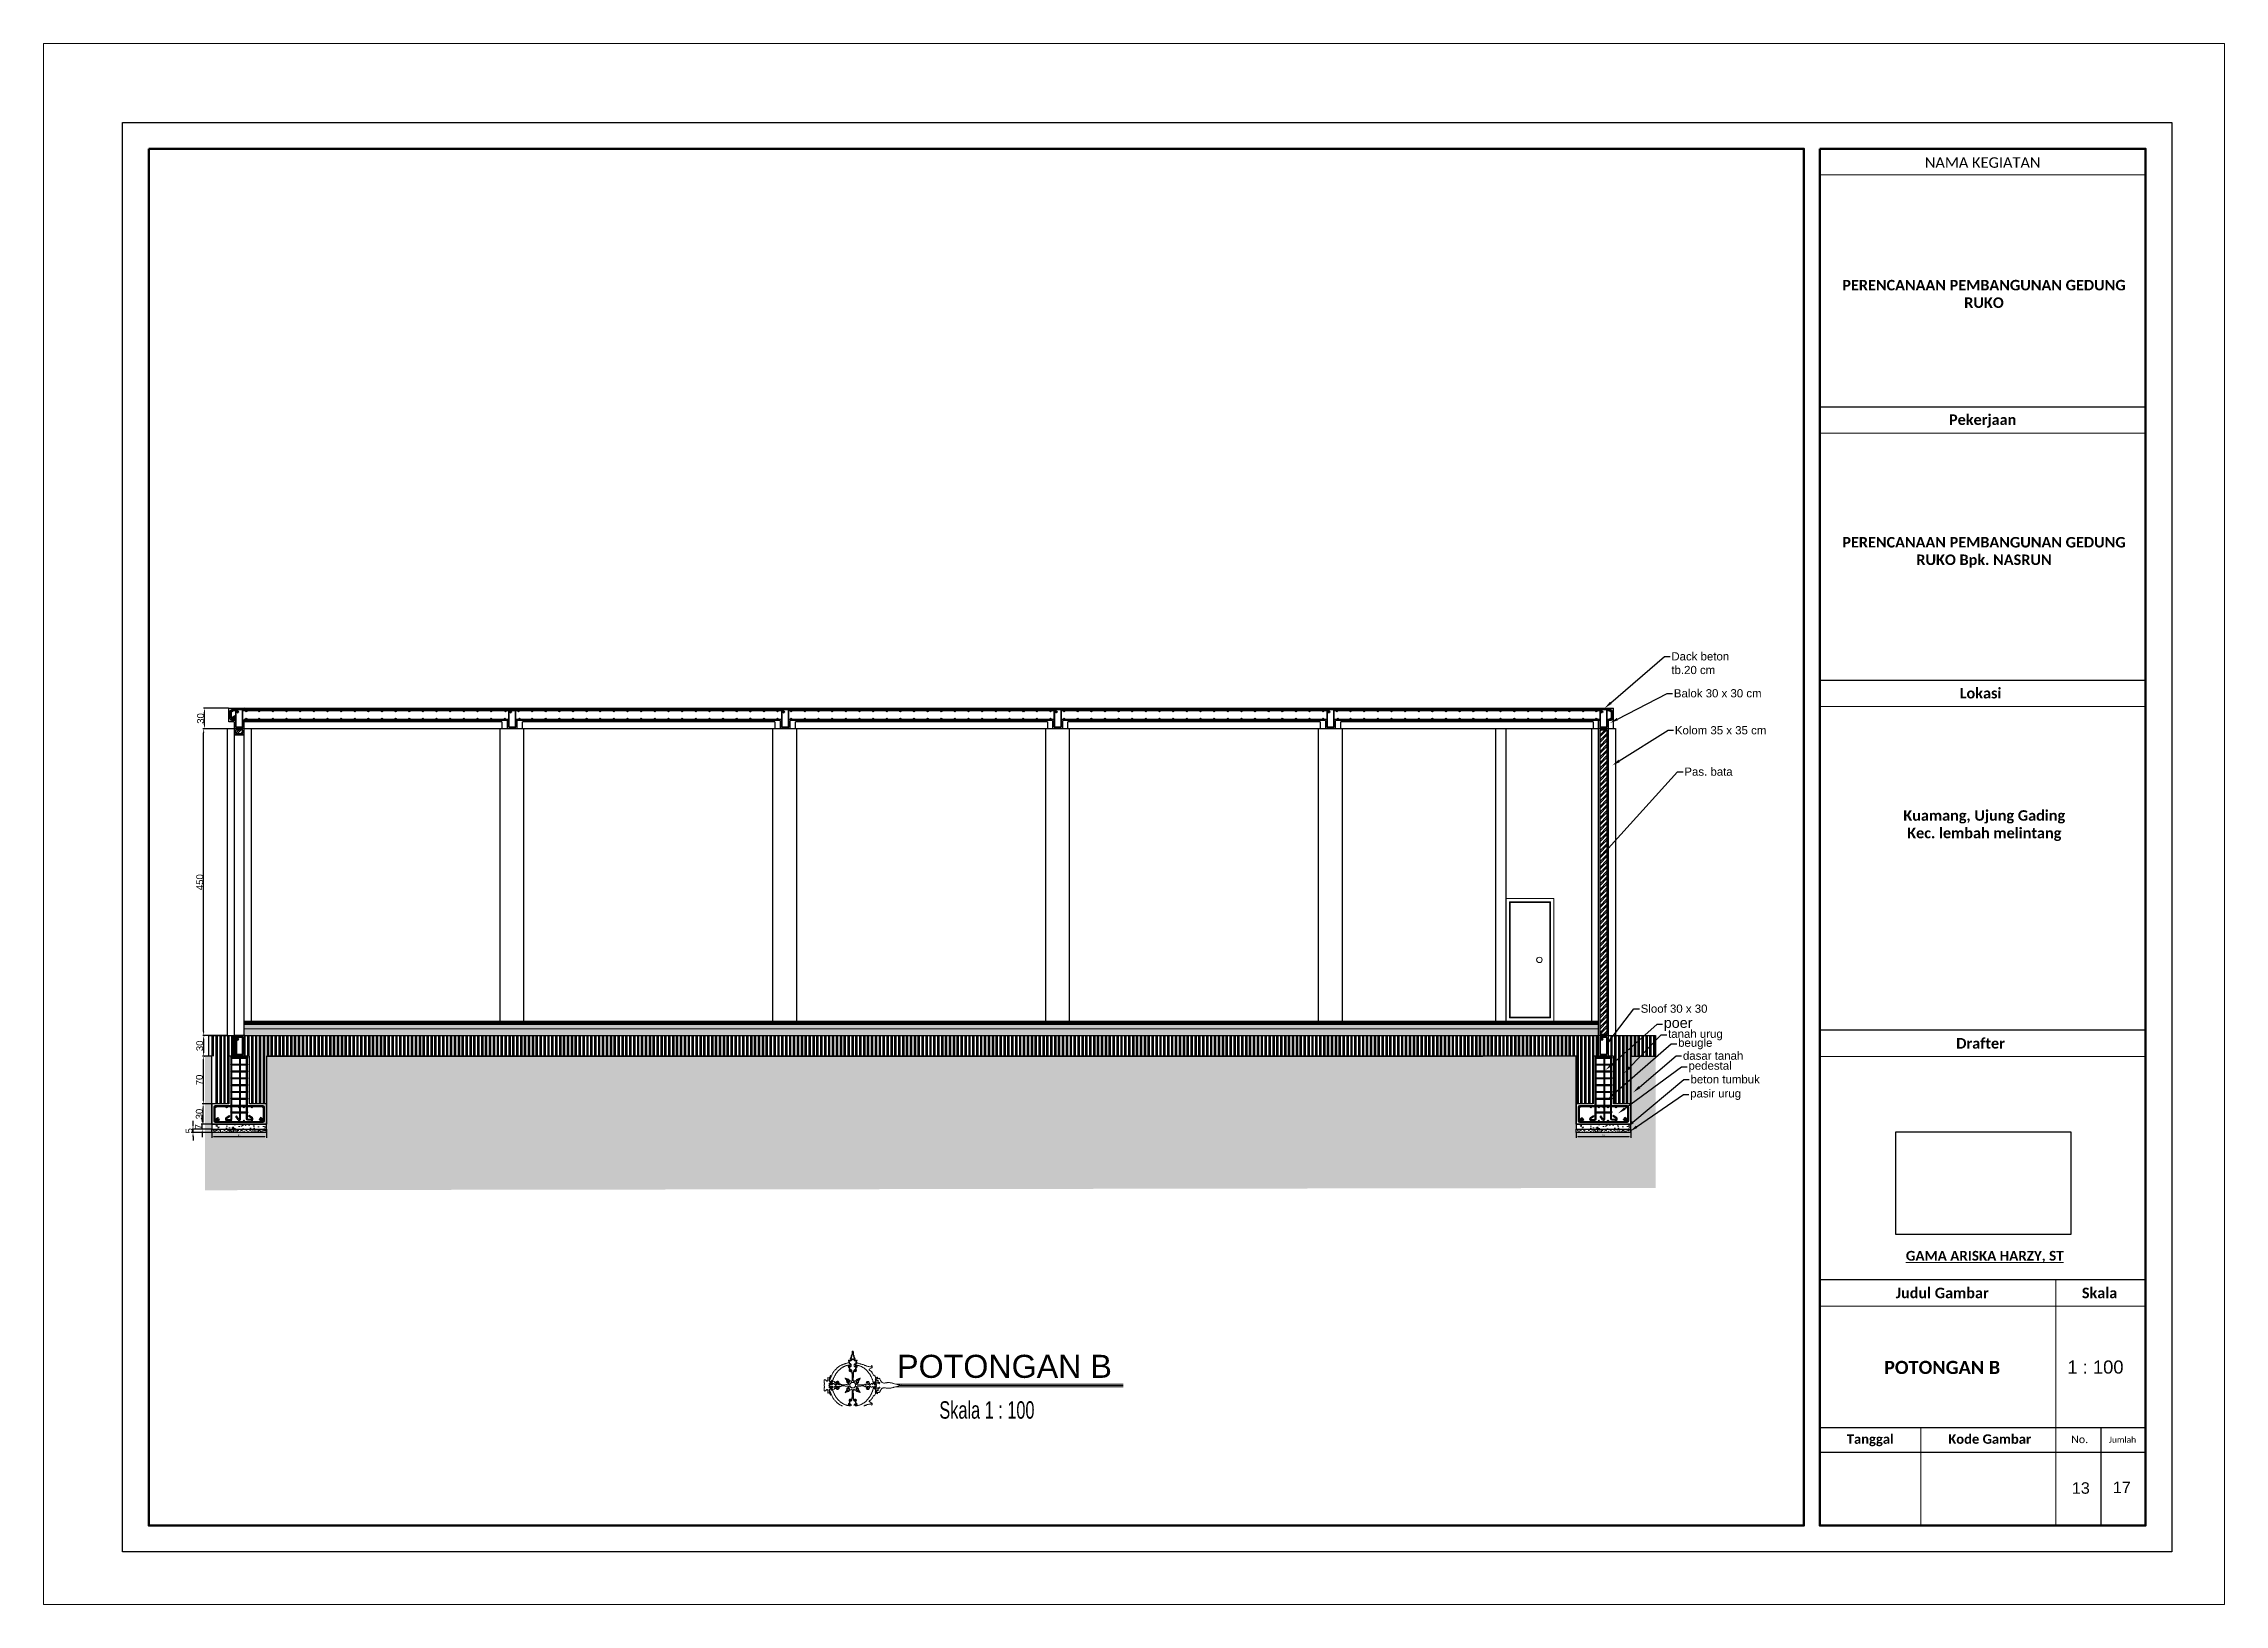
# Model space of a CAD drawing. Header units: centimetres. Extents: x -377343 to 693706, y 194584 to 813780.
# Drawn here: x 190343 to 193541, y 498509 to 500797 of the extents above; entities that cross this region are included whole.
import ezdxf
from ezdxf import colors
from ezdxf.entities.mleader import LeaderData, LeaderLine
from ezdxf.math import Vec2, Vec3

# ---------------------------------------------------------------- set-up
doc = ezdxf.new("R2010")
doc.units = ezdxf.units.CM
doc.header["$PDMODE"] = 3
for name, color, linetype, lineweight in [('a. line t', 7, 'Continuous', 50), ('Kertas', 252, 'Continuous', 20), ('KUZEN', 130, 'Continuous', 9), ('Legenda', 252, 'Continuous', 20)]:
    doc.layers.add(name, color=color, linetype=linetype, lineweight=lineweight)
for name, color, linetype in [('bangunan', 40, 'Continuous'), ('Layer1', 7, 'Continuous'), ('PIPA', 11, 'Continuous'), ('TEXT', 7, 'Continuous')]:
    doc.layers.add(name, color=color, linetype=linetype)
doc.styles.add('ROMANS', font='ROMANS.SHX', dxfattribs={"width": 0.7})
doc.styles.get("Standard").update_dxf_attribs({"font": 'arial.ttf'})
doc.linetypes.add('BATTING', pattern='A,0.00254,-2.54,[134,ltypeshp.shx,S=2.54,R=0,X=-2.54,Y=0],-5.08,[134,ltypeshp.shx,S=2.54,R=180,X=2.54,Y=0],-2.54', length=10.16254)
doc.dimstyles.new('ISO-25', dxfattribs={"dimtxt": 2.5, "dimasz": 2.5, "dimexe": 1.25, "dimexo": 0.625, "dimtad": 1, "dimtxsty": 'Standard', "dimcen": 2.5, "dimadec": 0, "dimazin": 0, "dimtfac": 1, "dimtmove": 0, "dimatfit": 3, "dimfxl": 1, "dimarcsym": 0})
picture_1 = doc.add_image_def('image1.jpg', size_in_pixel=(603, 1024))

msp = doc.modelspace()

# ---------------------------------------------------------------- texts
at = {"layer": 'a. line t', "color": 2}
for s, height, p in [('1 : 100', 19.2611, (193310.397, 498846.845)), ('13', 16.8535, (193316.983, 498670.715)), ('17', 16.8535, (193377.088, 498671.657))]:
    msp.add_text(s, height=height, dxfattribs=at).set_placement(p)
at = {"layer": 'a. line t', "color": 2, "lineweight": 20, "attachment_point": 5}
for s, insert, char_height, width in [('{\\fCandara|b0|i0|c0|p34;NAMA KEGIATAN}', (193186.115, 500622.332), 15.40888, 477.67534), ('{\\fCandara|b1|i0|c0|p34;PERENCANAAN PEMBANGUNAN GEDUNG RUKO}', (193188.073, 500429.733), 15.40888, 417.68214), ('{\\fCandara|b1|i0|c0|p34;Pekerjaan}', (193186.115, 500243.396), 15.40888, 477.67534), ('{\\fCandara|b1|i0|c0|p34;PERENCANAAN PEMBANGUNAN GEDUNG RUKO Bpk. NASRUN}', (193188.073, 500051.028), 15.40888, 417.68214), ('{\\fCandara|b1|i0|c0|p34;Lokasi}', (193183.05, 499844.364), 15.40888, 477.67534), ('{\\fCandara|b1|i0|c0|p34;Kuamang, Ujung Gading \\PKec. lembah melintang}', (193188.491, 499650.269), 15.40888, 417.68214), ('{\\fCandara|b1|i0|c0|p34;Drafter}', (193183.05, 499331.01), 15.40888, 477.67534), ('{\\fCandara|b1|i0|c0|p34;\\LGAMA ARISKA HARZY, ST}', (193189.18, 499018.124), 14.30651, 536.64761), ('{\\fCandara|b1|i0|c0|p34;Judul Gambar}', (193126.806, 498965.041), 15.40888, 315.88208), ('{\\fCandara|b1|i0|c0|p34;Skala}', (193357.548, 498965.041), 15.40888, 161.79326)]:
    msp.add_mtext(s, dxfattribs=dict(at, insert=insert, char_height=char_height, width=width))
at = {"layer": 'a. line t', "color": 2, "lineweight": 15, "insert": (193126.662, 498855.846), "char_height": 19.2611, "width": 432.6655, "attachment_point": 5}
msp.add_mtext('{\\fCandara|b1|i0|c0|p34;POTONGAN B}', dxfattribs=at)
at = {"layer": 'a. line t', "color": 2, "attachment_point": 1}
for s, insert, char_height, width in [('{\\fCandara|b1|i0|c0|p34;Tanggal}', (192986.876, 498757.854), 13.86799, 242.63286), ('{\\fCandara|b1|i0|c0|p34;Kode Gambar}', (193135.719, 498757.854), 13.86799, 242.63286), ('{\\fCandara|b0|i0|c0|p34;No.}', (193315.999, 498756.056), 11.0944, 23.56078), ('{\\fCandara|b0|i0|c0|p34;Jumlah}', (193371.295, 498754.346), 8.87552, 42.16677)]:
    msp.add_mtext(s, dxfattribs=dict(at, insert=insert, char_height=char_height, width=width))
at = {"layer": 'TEXT', "color": 2}
msp.add_text('POTONGAN B', height=33.8126, dxfattribs=at).set_placement((191594.523, 498840.628))
at = {"layer": 'TEXT', "color": 2, "lineweight": 15, "insert": (191656.489, 498806.299), "char_height": 25.52128, "width": 11999.30688, "attachment_point": 1, "style": 'ROMANS'}
msp.add_mtext('\\pt3.96;{\\fColonna MT|b0|i0|c0|p82;Skala 1 : 100}', dxfattribs=at)

# ---------------------------------------------------------------- blocks, each defined once
blk = doc.blocks.new('*D73')
at = {"layer": 'Defpoints', "color": 0, "transparency": 16777216}
for p in [(190589.9, 499200.4), (190589.9, 499193.9), (190669.9, 499200.4)]:
    blk.add_point(p, dxfattribs=at)
at = {"layer": 'Layer1', "color": 0, "lineweight": -2, "transparency": 16777216}
for p, q in [((190589.9, 499199.8), (190589.9, 499192.7)), ((190667.4, 499193.9), (190592.4, 499193.9)), ((190669.9, 499199.8), (190669.9, 499192.7))]:
    blk.add_line(p, q, dxfattribs=at)
at = {"layer": 'Layer1', "color": 0, "transparency": 16777216}
for points in [[(190592.4, 499194.4), (190592.4, 499193.5), (190589.9, 499193.9)], [(190667.4, 499194.4), (190667.4, 499193.5), (190669.9, 499193.9)]]:
    blk.add_solid(points, dxfattribs=at)
at = {"layer": 'Layer1', "color": 0, "transparency": 16777216, "insert": (190629.9, 499195.8), "char_height": 2.5, "attachment_point": 5}
blk.add_mtext('80', dxfattribs=at)
blk = doc.blocks.new('*D74')
at = {"layer": 'Defpoints', "color": 0, "transparency": 16777216}
for p in [(192590.1, 499200.4), (192590.1, 499193.9), (192670.1, 499200.4)]:
    blk.add_point(p, dxfattribs=at)
at = {"layer": 'Layer1', "color": 0, "lineweight": -2, "transparency": 16777216}
for p, q in [((192590.1, 499199.8), (192590.1, 499192.7)), ((192667.6, 499193.9), (192592.6, 499193.9)), ((192670.1, 499199.8), (192670.1, 499192.7))]:
    blk.add_line(p, q, dxfattribs=at)
at = {"layer": 'Layer1', "color": 0, "transparency": 16777216}
for points in [[(192592.6, 499194.4), (192592.6, 499193.5), (192590.1, 499193.9)], [(192667.6, 499194.4), (192667.6, 499193.5), (192670.1, 499193.9)]]:
    blk.add_solid(points, dxfattribs=at)
at = {"layer": 'Layer1', "color": 0, "transparency": 16777216, "insert": (192630.1, 499195.8), "char_height": 2.5, "attachment_point": 5}
blk.add_mtext('80', dxfattribs=at)
blk = doc.blocks.new('*D75')
at = {"layer": 'Defpoints', "color": 0, "transparency": 16777216}
for p in [(190579, 499822.4), (190614.9, 499822.4), (190614.9, 499792.4)]:
    blk.add_point(p, dxfattribs=at)
at = {"layer": 'Layer1', "color": 0, "lineweight": -2, "transparency": 16777216}
for p, q in [((190614.3, 499822.4), (190577.8, 499822.4)), ((190579, 499798.4), (190579, 499816.4)), ((190614.3, 499792.4), (190577.8, 499792.4))]:
    blk.add_line(p, q, dxfattribs=at)
at = {"layer": 'Layer1', "color": 0, "transparency": 16777216}
for points in [[(190578, 499816.4), (190580, 499816.4), (190579, 499822.4)], [(190578, 499798.4), (190580, 499798.4), (190579, 499792.4)]]:
    blk.add_solid(points, dxfattribs=at)
at = {"layer": 'Layer1', "color": 0, "transparency": 16777216, "insert": (190573.3, 499807.4), "char_height": 10, "attachment_point": 5, "rotation": 90}
blk.add_mtext('30', dxfattribs=at)
blk = doc.blocks.new('*D76')
at = {"layer": 'Defpoints', "color": 0, "transparency": 16777216}
for p in [(190577.8, 499792.4), (190612.5, 499792.4), (190612.5, 499342.4)]:
    blk.add_point(p, dxfattribs=at)
at = {"layer": 'Layer1', "color": 0, "lineweight": -2, "transparency": 16777216}
for p, q in [((190611.9, 499792.4), (190576.5, 499792.4)), ((190577.8, 499348.4), (190577.8, 499786.4)), ((190611.9, 499342.4), (190576.5, 499342.4))]:
    blk.add_line(p, q, dxfattribs=at)
at = {"layer": 'Layer1', "color": 0, "transparency": 16777216}
for points in [[(190576.8, 499786.4), (190578.8, 499786.4), (190577.8, 499792.4)], [(190576.8, 499348.4), (190578.8, 499348.4), (190577.8, 499342.4)]]:
    blk.add_solid(points, dxfattribs=at)
at = {"layer": 'Layer1', "color": 0, "transparency": 16777216, "insert": (190572.1, 499567.4), "char_height": 10, "attachment_point": 5, "rotation": 90}
blk.add_mtext('450', dxfattribs=at)
blk = doc.blocks.new('*D77')
at = {"layer": 'Defpoints', "color": 0, "transparency": 16777216}
for p in [(190577.8, 499342.4), (190577.8, 499312.4, 1114.7), (190577.8, 499312.4)]:
    blk.add_point(p, dxfattribs=at)
at = {"layer": 'Layer1', "color": 0, "lineweight": -2, "transparency": 16777216}
for p, q in [((190577.8, 499336.4), (190577.8, 499318.4)), ((190578.4, 499342.4), (190579, 499342.4)), ((190578.4, 499312.4), (190579, 499312.4))]:
    blk.add_line(p, q, dxfattribs=at)
at = {"layer": 'Layer1', "color": 0, "transparency": 16777216}
for points in [[(190576.8, 499336.4), (190578.8, 499336.4), (190577.8, 499342.4)], [(190576.8, 499318.4), (190578.8, 499318.4), (190577.8, 499312.4)]]:
    blk.add_solid(points, dxfattribs=at)
at = {"layer": 'Layer1', "color": 0, "transparency": 16777216, "insert": (190572.1, 499327.4), "char_height": 10, "attachment_point": 5, "rotation": 90}
blk.add_mtext('30', dxfattribs=at)
blk = doc.blocks.new('*D78')
at = {"layer": 'Defpoints', "color": 0, "transparency": 16777216}
for p in [(190589.9, 499312.4, 1114.7), (190577.3, 499242.4), (190589.9, 499242.4, 1114.7)]:
    blk.add_point(p, dxfattribs=at)
at = {"layer": 'Layer1', "color": 0, "lineweight": -2, "transparency": 16777216}
for p, q in [((190589.3, 499312.4), (190576, 499312.4)), ((190577.3, 499306.4), (190577.3, 499248.4)), ((190589.3, 499242.4), (190576, 499242.4))]:
    blk.add_line(p, q, dxfattribs=at)
at = {"layer": 'Layer1', "color": 0, "transparency": 16777216}
for points in [[(190576.3, 499306.4), (190578.3, 499306.4), (190577.3, 499312.4)], [(190576.3, 499248.4), (190578.3, 499248.4), (190577.3, 499242.4)]]:
    blk.add_solid(points, dxfattribs=at)
at = {"layer": 'Layer1', "color": 0, "transparency": 16777216, "insert": (190571.6, 499277.4), "char_height": 10, "attachment_point": 5, "rotation": 90}
blk.add_mtext('70', dxfattribs=at)
blk = doc.blocks.new('*D79')
at = {"layer": 'Defpoints', "color": 0, "transparency": 16777216}
for p in [(190577.1, 499242.4), (190589.9, 499242.4, 1114.7), (190589.9, 499212.4, 1114.7)]:
    blk.add_point(p, dxfattribs=at)
at = {"layer": 'Layer1', "color": 0, "lineweight": -2, "transparency": 16777216}
for p, q in [((190589.3, 499242.4), (190575.8, 499242.4)), ((190577.1, 499218.4), (190577.1, 499236.4)), ((190589.3, 499212.4), (190575.8, 499212.4))]:
    blk.add_line(p, q, dxfattribs=at)
at = {"layer": 'Layer1', "color": 0, "transparency": 16777216}
for points in [[(190576.1, 499236.4), (190578.1, 499236.4), (190577.1, 499242.4)], [(190576.1, 499218.4), (190578.1, 499218.4), (190577.1, 499212.4)]]:
    blk.add_solid(points, dxfattribs=at)
at = {"layer": 'Layer1', "color": 0, "transparency": 16777216, "insert": (190571.4, 499227.4), "char_height": 10, "attachment_point": 5, "rotation": 90}
blk.add_mtext('30', dxfattribs=at)
blk = doc.blocks.new('*D80')
at = {"layer": 'Defpoints', "color": 0, "transparency": 16777216}
for p in [(190575.7, 499212.4), (190589.9, 499212.4, 1114.7), (190589.9, 499205.4, 1114.7)]:
    blk.add_point(p, dxfattribs=at)
at = {"layer": 'Layer1', "color": 0, "lineweight": -2, "transparency": 16777216}
for p, q in [((190589.3, 499212.4), (190574.4, 499212.4)), ((190589.3, 499205.4), (190574.4, 499205.4)), ((190575.7, 499218.4), (190575.7, 499224.4)), ((190575.7, 499205.4), (190575.7, 499212.4)), ((190575.7, 499199.4), (190575.7, 499193.4))]:
    blk.add_line(p, q, dxfattribs=at)
at = {"layer": 'Layer1', "color": 0, "transparency": 16777216}
for points in [[(190574.7, 499218.4), (190576.7, 499218.4), (190575.7, 499212.4)], [(190574.7, 499199.4), (190576.7, 499199.4), (190575.7, 499205.4)]]:
    blk.add_solid(points, dxfattribs=at)
at = {"layer": 'Layer1', "color": 0, "transparency": 16777216, "insert": (190570, 499208.9), "char_height": 10, "attachment_point": 5, "rotation": 90}
blk.add_mtext('7', dxfattribs=at)
blk = doc.blocks.new('*D81')
at = {"layer": 'Defpoints', "color": 0, "transparency": 16777216}
for p in [(190562.2, 499205.4), (190589.9, 499205.4, 1114.7), (190589.9, 499200.4, 1114.7)]:
    blk.add_point(p, dxfattribs=at)
at = {"layer": 'Layer1', "color": 0, "lineweight": -2, "transparency": 16777216}
for p, q in [((190589.3, 499205.4), (190561, 499205.4)), ((190562.2, 499211.4), (190562.2, 499217.4)), ((190562.2, 499200.4), (190562.2, 499205.4)), ((190589.3, 499200.4), (190561, 499200.4)), ((190562.2, 499194.4), (190562.2, 499188.4))]:
    blk.add_line(p, q, dxfattribs=at)
at = {"layer": 'Layer1', "color": 0, "transparency": 16777216}
for points in [[(190561.2, 499211.4), (190563.2, 499211.4), (190562.2, 499205.4)], [(190561.2, 499194.4), (190563.2, 499194.4), (190562.2, 499200.4)]]:
    blk.add_solid(points, dxfattribs=at)
at = {"layer": 'Layer1', "color": 0, "transparency": 16777216, "insert": (190556.5, 499202.9), "char_height": 10, "attachment_point": 5, "rotation": 90}
blk.add_mtext('5', dxfattribs=at)

# ---------------------------------------------------------------- dimensions: what is measured, and where the dimension line sits
at = {"layer": 'Layer1'}
for base, p1, p2, picture, middle in [((190579.05, 499822.427), (190614.932, 499792.427), (190614.932, 499822.427), '*D75', (190573.316, 499807.427)), ((190577.8, 499792.427), (190612.503, 499342.427), (190612.503, 499792.427), '*D76', (190572.069, 499567.427)), ((190577.8, 499312.427), (190577.8, 499342.427), (190577.8, 499312.427, 1114.687), '*D77', (190572.066, 499327.427)), ((190577.3, 499242.427), (190589.932, 499312.427, 1114.687), (190589.932, 499242.427, 1114.687), '*D78', (190571.569, 499277.427)), ((190577.092, 499242.427), (190589.932, 499212.427, 1114.687), (190589.932, 499242.427, 1114.687), '*D79', (190571.357, 499227.427))]:
    dim = msp.add_linear_dim(base=base, p1=p1, p2=p2, angle=90, dimstyle='ISO-25', override={"dimtxt": 10, "dimasz": 6}, dxfattribs=at)
    dim.commit()
    dim.dimension.update_dxf_attribs({"geometry": picture, "text_midpoint": middle})
for base, p1, p2, picture, middle in [((190562.201, 499205.427), (190589.932, 499200.427, 1114.687), (190589.932, 499205.427, 1114.687), '*D81', (190562.201, 499202.927)), ((190575.651, 499212.427), (190589.932, 499205.427, 1114.687), (190589.932, 499212.427, 1114.687), '*D80', (190575.651, 499208.927))]:
    dim = msp.add_linear_dim(base=base, p1=p1, p2=p2, angle=90, dimstyle='ISO-25', override={"dimtxt": 10, "dimasz": 6}, dxfattribs=at)
    dim.commit()
    dim.dimension.update_dxf_attribs({"geometry": picture, "text_midpoint": middle, "dimtype": 160})
for base, p1, p2, picture, middle in [((190589.932, 499193.938, 1114.687), (190669.932, 499200.427, 1114.687), (190589.932, 499200.427, 1114.687), '*D73', (190629.932, 499195.839, 1114.687)), ((192590.106, 499193.938), (192670.106, 499200.427), (192590.106, 499200.427), '*D74', (192630.106, 499195.839))]:
    dim = msp.add_linear_dim(base=base, p1=p1, p2=p2, dimstyle='ISO-25', dxfattribs=at)
    dim.commit()
    dim.dimension.update_dxf_attribs({"geometry": picture, "text_midpoint": middle})

# ---------------------------------------------------------------- hatches: boundary and pattern name
at = {"layer": 'bangunan'}
h = msp.add_hatch(color=256, dxfattribs=at)
h.dxf.hatch_style = 1
h.paths.add_polyline_path([(190625.032, 499819.327, 1), (190626.032, 499819.327, 1)])
h = msp.add_hatch(color=256, dxfattribs=at)
h.dxf.hatch_style = 1
h.paths.add_polyline_path([(190625.032, 499819.327, 1), (190626.032, 499819.327, 1)])
h = msp.add_hatch(color=256, dxfattribs=at)
h.dxf.hatch_style = 1
h.paths.add_polyline_path([(190625.032, 499819.327, 1), (190626.032, 499819.327, 1)])
h = msp.add_hatch(color=256, dxfattribs=at)
h.dxf.hatch_style = 1
h.paths.add_polyline_path([(190634.832, 499819.327, -1), (190633.832, 499819.327, -1)])
h = msp.add_hatch(color=256, dxfattribs=at)
h.dxf.hatch_style = 1
h.paths.add_polyline_path([(190634.832, 499819.327, -1), (190633.832, 499819.327, -1)])
h = msp.add_hatch(color=256, dxfattribs=at)
h.dxf.hatch_style = 1
h.paths.add_polyline_path([(191025.297, 499819.327, 1), (191026.297, 499819.327, 1)])
h = msp.add_hatch(color=256, dxfattribs=at)
h.dxf.hatch_style = 1
h.paths.add_polyline_path([(191025.297, 499819.327, 1), (191026.297, 499819.327, 1)])
h = msp.add_hatch(color=256, dxfattribs=at)
h.dxf.hatch_style = 1
h.paths.add_polyline_path([(191025.297, 499819.327, 1), (191026.297, 499819.327, 1)])
h = msp.add_hatch(color=256, dxfattribs=at)
h.dxf.hatch_style = 1
h.paths.add_polyline_path([(191035.097, 499819.327, -1), (191034.097, 499819.327, -1)])
h = msp.add_hatch(color=256, dxfattribs=at)
h.dxf.hatch_style = 1
h.paths.add_polyline_path([(191035.097, 499819.327, -1), (191034.097, 499819.327, -1)])
h = msp.add_hatch(color=256, dxfattribs=at)
h.dxf.hatch_style = 1
h.paths.add_polyline_path([(191425.459, 499819.327, 1), (191426.459, 499819.327, 1)])
h = msp.add_hatch(color=256, dxfattribs=at)
h.dxf.hatch_style = 1
h.paths.add_polyline_path([(191425.459, 499819.327, 1), (191426.459, 499819.327, 1)])
h = msp.add_hatch(color=256, dxfattribs=at)
h.dxf.hatch_style = 1
h.paths.add_polyline_path([(191425.459, 499819.327, 1), (191426.459, 499819.327, 1)])
h = msp.add_hatch(color=256, dxfattribs=at)
h.dxf.hatch_style = 1
h.paths.add_polyline_path([(191435.259, 499819.327, -1), (191434.259, 499819.327, -1)])
h = msp.add_hatch(color=256, dxfattribs=at)
h.dxf.hatch_style = 1
h.paths.add_polyline_path([(191435.259, 499819.327, -1), (191434.259, 499819.327, -1)])
h = msp.add_hatch(color=256, dxfattribs=at)
h.dxf.hatch_style = 1
h.paths.add_polyline_path([(191825.069, 499819.327, 1), (191826.069, 499819.327, 1)])
h = msp.add_hatch(color=256, dxfattribs=at)
h.dxf.hatch_style = 1
h.paths.add_polyline_path([(191825.069, 499819.327, 1), (191826.069, 499819.327, 1)])
h = msp.add_hatch(color=256, dxfattribs=at)
h.dxf.hatch_style = 1
h.paths.add_polyline_path([(191825.069, 499819.327, 1), (191826.069, 499819.327, 1)])
h = msp.add_hatch(color=256, dxfattribs=at)
h.dxf.hatch_style = 1
h.paths.add_polyline_path([(191834.869, 499819.327, -1), (191833.869, 499819.327, -1)])
h = msp.add_hatch(color=256, dxfattribs=at)
h.dxf.hatch_style = 1
h.paths.add_polyline_path([(191834.869, 499819.327, -1), (191833.869, 499819.327, -1)])
h = msp.add_hatch(color=256, dxfattribs=at)
h.dxf.hatch_style = 1
h.paths.add_polyline_path([(192225.076, 499819.327, 1), (192226.076, 499819.327, 1)])
h = msp.add_hatch(color=256, dxfattribs=at)
h.dxf.hatch_style = 1
h.paths.add_polyline_path([(192225.076, 499819.327, 1), (192226.076, 499819.327, 1)])
h = msp.add_hatch(color=256, dxfattribs=at)
h.dxf.hatch_style = 1
h.paths.add_polyline_path([(192225.076, 499819.327, 1), (192226.076, 499819.327, 1)])
h = msp.add_hatch(color=256, dxfattribs=at)
h.dxf.hatch_style = 1
h.paths.add_polyline_path([(192234.876, 499819.327, -1), (192233.876, 499819.327, -1)])
h = msp.add_hatch(color=256, dxfattribs=at)
h.dxf.hatch_style = 1
h.paths.add_polyline_path([(192234.876, 499819.327, -1), (192233.876, 499819.327, -1)])
h = msp.add_hatch(color=256, dxfattribs=at)
h.dxf.hatch_style = 1
h.paths.add_polyline_path([(192625.206, 499819.327, 1), (192626.206, 499819.327, 1)])
h = msp.add_hatch(color=256, dxfattribs=at)
h.dxf.hatch_style = 1
h.paths.add_polyline_path([(192625.206, 499819.327, 1), (192626.206, 499819.327, 1)])
h = msp.add_hatch(color=256, dxfattribs=at)
h.dxf.hatch_style = 1
h.paths.add_polyline_path([(192625.206, 499819.327, 1), (192626.206, 499819.327, 1)])
h = msp.add_hatch(color=256, dxfattribs=at)
h.dxf.hatch_style = 1
h.paths.add_polyline_path([(192635.006, 499819.327, -1), (192634.006, 499819.327, -1)])
h = msp.add_hatch(color=256, dxfattribs=at)
h.dxf.hatch_style = 1
h.paths.add_polyline_path([(192635.006, 499819.327, -1), (192634.006, 499819.327, -1)])
h = msp.add_hatch(color=256, dxfattribs=at)
h.dxf.hatch_style = 1
h.paths.add_polyline_path([(190625.032, 499795.527, -1), (190626.032, 499795.527, -1)])
h = msp.add_hatch(color=256, dxfattribs=at)
h.dxf.hatch_style = 1
h.paths.add_polyline_path([(190625.051, 499807.395, -1), (190626.051, 499807.395, -1)])
h = msp.add_hatch(color=256, dxfattribs=at)
h.dxf.hatch_style = 1
h.paths.add_polyline_path([(190634.832, 499795.527, 1), (190633.832, 499795.527, 1)])
h = msp.add_hatch(color=256, dxfattribs=at)
h.dxf.hatch_style = 1
h.paths.add_polyline_path([(190634.851, 499807.395, 1), (190633.851, 499807.395, 1)])
h = msp.add_hatch(color=256, dxfattribs=at)
h.dxf.hatch_style = 1
h.paths.add_polyline_path([(191025.297, 499795.527, -1), (191026.297, 499795.527, -1)])
h = msp.add_hatch(color=256, dxfattribs=at)
h.dxf.hatch_style = 1
h.paths.add_polyline_path([(191025.315, 499807.395, -1), (191026.315, 499807.395, -1)])
h = msp.add_hatch(color=256, dxfattribs=at)
h.dxf.hatch_style = 1
h.paths.add_polyline_path([(191035.097, 499795.527, 1), (191034.097, 499795.527, 1)])
h = msp.add_hatch(color=256, dxfattribs=at)
h.dxf.hatch_style = 1
h.paths.add_polyline_path([(191035.115, 499807.395, 1), (191034.115, 499807.395, 1)])
h = msp.add_hatch(color=256, dxfattribs=at)
h.dxf.hatch_style = 1
h.paths.add_polyline_path([(191425.459, 499795.527, -1), (191426.459, 499795.527, -1)])
h = msp.add_hatch(color=256, dxfattribs=at)
h.dxf.hatch_style = 1
h.paths.add_polyline_path([(191425.477, 499807.395, -1), (191426.477, 499807.395, -1)])
h = msp.add_hatch(color=256, dxfattribs=at)
h.dxf.hatch_style = 1
h.paths.add_polyline_path([(191435.259, 499795.527, 1), (191434.259, 499795.527, 1)])
h = msp.add_hatch(color=256, dxfattribs=at)
h.dxf.hatch_style = 1
h.paths.add_polyline_path([(191435.277, 499807.395, 1), (191434.277, 499807.395, 1)])
h = msp.add_hatch(color=256, dxfattribs=at)
h.dxf.hatch_style = 1
h.paths.add_polyline_path([(191825.069, 499795.527, -1), (191826.069, 499795.527, -1)])
h = msp.add_hatch(color=256, dxfattribs=at)
h.dxf.hatch_style = 1
h.paths.add_polyline_path([(191825.088, 499807.395, -1), (191826.088, 499807.395, -1)])
h = msp.add_hatch(color=256, dxfattribs=at)
h.dxf.hatch_style = 1
h.paths.add_polyline_path([(191834.869, 499795.527, 1), (191833.869, 499795.527, 1)])
h = msp.add_hatch(color=256, dxfattribs=at)
h.dxf.hatch_style = 1
h.paths.add_polyline_path([(191834.888, 499807.395, 1), (191833.888, 499807.395, 1)])
h = msp.add_hatch(color=256, dxfattribs=at)
h.dxf.hatch_style = 1
h.paths.add_polyline_path([(192225.076, 499795.527, -1), (192226.076, 499795.527, -1)])
h = msp.add_hatch(color=256, dxfattribs=at)
h.dxf.hatch_style = 1
h.paths.add_polyline_path([(192225.095, 499807.395, -1), (192226.095, 499807.395, -1)])
h = msp.add_hatch(color=256, dxfattribs=at)
h.dxf.hatch_style = 1
h.paths.add_polyline_path([(192234.876, 499795.527, 1), (192233.876, 499795.527, 1)])
h = msp.add_hatch(color=256, dxfattribs=at)
h.dxf.hatch_style = 1
h.paths.add_polyline_path([(192234.895, 499807.395, 1), (192233.895, 499807.395, 1)])
h = msp.add_hatch(color=256, dxfattribs=at)
h.dxf.hatch_style = 1
h.paths.add_polyline_path([(192625.206, 499795.527, -1), (192626.206, 499795.527, -1)])
h = msp.add_hatch(color=256, dxfattribs=at)
h.dxf.hatch_style = 1
h.paths.add_polyline_path([(192625.224, 499807.395, -1), (192626.224, 499807.395, -1)])
h = msp.add_hatch(color=256, dxfattribs=at)
h.dxf.hatch_style = 1
h.paths.add_polyline_path([(192635.006, 499795.527, 1), (192634.006, 499795.527, 1)])
h = msp.add_hatch(color=256, dxfattribs=at)
h.dxf.hatch_style = 1
h.paths.add_polyline_path([(192635.024, 499807.395, 1), (192634.024, 499807.395, 1)])
h = msp.add_hatch(color=256, dxfattribs=at)
h.dxf.hatch_style = 1
h.paths.add_polyline_path([(190625.032, 499339.327, 1), (190626.032, 499339.327, 1)])
h = msp.add_hatch(color=256, dxfattribs=at)
h.dxf.hatch_style = 1
h.paths.add_polyline_path([(190625.032, 499339.327, 1), (190626.032, 499339.327, 1)])
h = msp.add_hatch(color=256, dxfattribs=at)
h.dxf.hatch_style = 1
h.paths.add_polyline_path([(190625.032, 499339.327, 1), (190626.032, 499339.327, 1)])
h = msp.add_hatch(color=256, dxfattribs=at)
h.dxf.hatch_style = 1
h.paths.add_polyline_path([(190634.832, 499339.327, -1), (190633.832, 499339.327, -1)])
h = msp.add_hatch(color=256, dxfattribs=at)
h.dxf.hatch_style = 1
h.paths.add_polyline_path([(190634.832, 499339.327, -1), (190633.832, 499339.327, -1)])
h = msp.add_hatch(color=256, dxfattribs=at)
h.dxf.hatch_style = 1
h.paths.add_polyline_path([(192625.206, 499339.327, 1), (192626.206, 499339.327, 1)])
h = msp.add_hatch(color=256, dxfattribs=at)
h.dxf.hatch_style = 1
h.paths.add_polyline_path([(192625.206, 499339.327, 1), (192626.206, 499339.327, 1)])
h = msp.add_hatch(color=256, dxfattribs=at)
h.dxf.hatch_style = 1
h.paths.add_polyline_path([(192625.206, 499339.327, 1), (192626.206, 499339.327, 1)])
h = msp.add_hatch(color=256, dxfattribs=at)
h.dxf.hatch_style = 1
h.paths.add_polyline_path([(192635.006, 499339.327, -1), (192634.006, 499339.327, -1)])
h = msp.add_hatch(color=256, dxfattribs=at)
h.dxf.hatch_style = 1
h.paths.add_polyline_path([(192635.006, 499339.327, -1), (192634.006, 499339.327, -1)])
h = msp.add_hatch(color=256, dxfattribs=at)
h.dxf.hatch_style = 1
h.paths.add_polyline_path([(190625.032, 499315.527, -1), (190626.032, 499315.527, -1)])
h = msp.add_hatch(color=256, dxfattribs=at)
h.dxf.hatch_style = 1
h.paths.add_polyline_path([(190625.051, 499327.395, -1), (190626.051, 499327.395, -1)])
h = msp.add_hatch(color=256, dxfattribs=at)
h.dxf.hatch_style = 1
h.paths.add_polyline_path([(190634.832, 499315.527, 1), (190633.832, 499315.527, 1)])
h = msp.add_hatch(color=256, dxfattribs=at)
h.dxf.hatch_style = 1
h.paths.add_polyline_path([(190634.851, 499327.395, 1), (190633.851, 499327.395, 1)])
h = msp.add_hatch(color=256, dxfattribs=at)
h.dxf.hatch_style = 1
h.paths.add_polyline_path([(192625.206, 499315.527, -1), (192626.206, 499315.527, -1)])
h = msp.add_hatch(color=256, dxfattribs=at)
h.dxf.hatch_style = 1
h.paths.add_polyline_path([(192625.224, 499327.395, -1), (192626.224, 499327.395, -1)])
h = msp.add_hatch(color=256, dxfattribs=at)
h.dxf.hatch_style = 1
h.paths.add_polyline_path([(192635.006, 499315.527, 1), (192634.006, 499315.527, 1)])
h = msp.add_hatch(color=256, dxfattribs=at)
h.dxf.hatch_style = 1
h.paths.add_polyline_path([(192635.024, 499327.395, 1), (192634.024, 499327.395, 1)])
at = {"layer": 'Layer1'}
h = msp.add_hatch(color=256, dxfattribs=at)
h.dxf.hatch_style = 1
h.paths.add_polyline_path([(190620.116, 499818.027, -1), (190618.516, 499818.027, -1)])
h = msp.add_hatch(color=256, dxfattribs=at)
h.dxf.hatch_style = 1
h.paths.add_polyline_path([(190620.116, 499818.027, -1), (190618.516, 499818.027, -1)])
h = msp.add_hatch(color=256, dxfattribs=at)
h.dxf.hatch_style = 1
h.paths.add_polyline_path([(190639.575, 499818.027, 1), (190641.175, 499818.027, 1)])
h = msp.add_hatch(color=256, dxfattribs=at)
h.dxf.hatch_style = 1
h.paths.add_polyline_path([(190660.116, 499818.027, -1), (190658.516, 499818.027, -1)])
h = msp.add_hatch(color=256, dxfattribs=at)
h.dxf.hatch_style = 1
h.paths.add_polyline_path([(190680.116, 499818.027, -1), (190678.516, 499818.027, -1)])
h = msp.add_hatch(color=256, dxfattribs=at)
h.dxf.hatch_style = 1
h.paths.add_polyline_path([(190700.116, 499818.027, -1), (190698.516, 499818.027, -1)])
h = msp.add_hatch(color=256, dxfattribs=at)
h.dxf.hatch_style = 1
h.paths.add_polyline_path([(190720.116, 499818.027, -1), (190718.516, 499818.027, -1)])
h = msp.add_hatch(color=256, dxfattribs=at)
h.dxf.hatch_style = 1
h.paths.add_polyline_path([(190740.116, 499818.027, -1), (190738.516, 499818.027, -1)])
h = msp.add_hatch(color=256, dxfattribs=at)
h.dxf.hatch_style = 1
h.paths.add_polyline_path([(190760.116, 499818.027, -1), (190758.516, 499818.027, -1)])
h = msp.add_hatch(color=256, dxfattribs=at)
h.dxf.hatch_style = 1
h.paths.add_polyline_path([(190780.116, 499818.027, -1), (190778.516, 499818.027, -1)])
h = msp.add_hatch(color=256, dxfattribs=at)
h.dxf.hatch_style = 1
h.paths.add_polyline_path([(190800.116, 499818.027, -1), (190798.516, 499818.027, -1)])
h = msp.add_hatch(color=256, dxfattribs=at)
h.dxf.hatch_style = 1
h.paths.add_polyline_path([(190820.116, 499818.027, -1), (190818.516, 499818.027, -1)])
h = msp.add_hatch(color=256, dxfattribs=at)
h.dxf.hatch_style = 1
h.paths.add_polyline_path([(190840.116, 499818.027, -1), (190838.516, 499818.027, -1)])
h = msp.add_hatch(color=256, dxfattribs=at)
h.dxf.hatch_style = 1
h.paths.add_polyline_path([(190860.116, 499818.027, -1), (190858.516, 499818.027, -1)])
h = msp.add_hatch(color=256, dxfattribs=at)
h.dxf.hatch_style = 1
h.paths.add_polyline_path([(190880.116, 499818.027, -1), (190878.516, 499818.027, -1)])
h = msp.add_hatch(color=256, dxfattribs=at)
h.dxf.hatch_style = 1
h.paths.add_polyline_path([(190900.116, 499818.027, -1), (190898.516, 499818.027, -1)])
h = msp.add_hatch(color=256, dxfattribs=at)
h.dxf.hatch_style = 1
h.paths.add_polyline_path([(190920.116, 499818.027, -1), (190918.516, 499818.027, -1)])
h = msp.add_hatch(color=256, dxfattribs=at)
h.dxf.hatch_style = 1
h.paths.add_polyline_path([(190940.116, 499818.027, -1), (190938.516, 499818.027, -1)])
h = msp.add_hatch(color=256, dxfattribs=at)
h.dxf.hatch_style = 1
h.paths.add_polyline_path([(190960.116, 499818.027, -1), (190958.516, 499818.027, -1)])
h = msp.add_hatch(color=256, dxfattribs=at)
h.dxf.hatch_style = 1
h.paths.add_polyline_path([(190980.116, 499818.027, -1), (190978.516, 499818.027, -1)])
h = msp.add_hatch(color=256, dxfattribs=at)
h.dxf.hatch_style = 1
h.paths.add_polyline_path([(191000.116, 499818.027, -1), (190998.516, 499818.027, -1)])
h = msp.add_hatch(color=256, dxfattribs=at)
h.dxf.hatch_style = 1
h.paths.add_polyline_path([(191000.116, 499818.027, -1), (190998.516, 499818.027, -1)])
h = msp.add_hatch(color=256, dxfattribs=at)
h.dxf.hatch_style = 1
h.paths.add_polyline_path([(191000.219, 499818.027, -1), (190998.619, 499818.027, -1)])
h = msp.add_hatch(color=256, dxfattribs=at)
h.dxf.hatch_style = 1
h.paths.add_polyline_path([(191019.678, 499818.027, 1), (191021.278, 499818.027, 1)])
h = msp.add_hatch(color=256, dxfattribs=at)
h.dxf.hatch_style = 1
h.paths.add_polyline_path([(191040.116, 499818.027, -1), (191038.516, 499818.027, -1)])
h = msp.add_hatch(color=256, dxfattribs=at)
h.dxf.hatch_style = 1
h.paths.add_polyline_path([(191060.116, 499818.027, -1), (191058.516, 499818.027, -1)])
h = msp.add_hatch(color=256, dxfattribs=at)
h.dxf.hatch_style = 1
h.paths.add_polyline_path([(191080.116, 499818.027, -1), (191078.516, 499818.027, -1)])
h = msp.add_hatch(color=256, dxfattribs=at)
h.dxf.hatch_style = 1
h.paths.add_polyline_path([(191100.116, 499818.027, -1), (191098.516, 499818.027, -1)])
h = msp.add_hatch(color=256, dxfattribs=at)
h.dxf.hatch_style = 1
h.paths.add_polyline_path([(191120.116, 499818.027, -1), (191118.516, 499818.027, -1)])
h = msp.add_hatch(color=256, dxfattribs=at)
h.dxf.hatch_style = 1
h.paths.add_polyline_path([(191140.116, 499818.027, -1), (191138.516, 499818.027, -1)])
h = msp.add_hatch(color=256, dxfattribs=at)
h.dxf.hatch_style = 1
h.paths.add_polyline_path([(191160.116, 499818.027, -1), (191158.516, 499818.027, -1)])
h = msp.add_hatch(color=256, dxfattribs=at)
h.dxf.hatch_style = 1
h.paths.add_polyline_path([(191180.116, 499818.027, -1), (191178.516, 499818.027, -1)])
h = msp.add_hatch(color=256, dxfattribs=at)
h.dxf.hatch_style = 1
h.paths.add_polyline_path([(191200.116, 499818.027, -1), (191198.516, 499818.027, -1)])
h = msp.add_hatch(color=256, dxfattribs=at)
h.dxf.hatch_style = 1
h.paths.add_polyline_path([(191220.116, 499818.027, -1), (191218.516, 499818.027, -1)])
h = msp.add_hatch(color=256, dxfattribs=at)
h.dxf.hatch_style = 1
h.paths.add_polyline_path([(191240.116, 499818.027, -1), (191238.516, 499818.027, -1)])
h = msp.add_hatch(color=256, dxfattribs=at)
h.dxf.hatch_style = 1
h.paths.add_polyline_path([(191260.116, 499818.027, -1), (191258.516, 499818.027, -1)])
h = msp.add_hatch(color=256, dxfattribs=at)
h.dxf.hatch_style = 1
h.paths.add_polyline_path([(191280.116, 499818.027, -1), (191278.516, 499818.027, -1)])
h = msp.add_hatch(color=256, dxfattribs=at)
h.dxf.hatch_style = 1
h.paths.add_polyline_path([(191300.116, 499818.027, -1), (191298.516, 499818.027, -1)])
h = msp.add_hatch(color=256, dxfattribs=at)
h.dxf.hatch_style = 1
h.paths.add_polyline_path([(191320.116, 499818.027, -1), (191318.516, 499818.027, -1)])
h = msp.add_hatch(color=256, dxfattribs=at)
h.dxf.hatch_style = 1
h.paths.add_polyline_path([(191340.116, 499818.027, -1), (191338.516, 499818.027, -1)])
h = msp.add_hatch(color=256, dxfattribs=at)
h.dxf.hatch_style = 1
h.paths.add_polyline_path([(191360.116, 499818.027, -1), (191358.516, 499818.027, -1)])
h = msp.add_hatch(color=256, dxfattribs=at)
h.dxf.hatch_style = 1
h.paths.add_polyline_path([(191380.116, 499818.027, -1), (191378.516, 499818.027, -1)])
h = msp.add_hatch(color=256, dxfattribs=at)
h.dxf.hatch_style = 1
h.paths.add_polyline_path([(191380.116, 499818.027, -1), (191378.516, 499818.027, -1)])
h = msp.add_hatch(color=256, dxfattribs=at)
h.dxf.hatch_style = 1
h.paths.add_polyline_path([(191380.219, 499818.027, -1), (191378.619, 499818.027, -1)])
h = msp.add_hatch(color=256, dxfattribs=at)
h.dxf.hatch_style = 1
h.paths.add_polyline_path([(191400.116, 499818.027, -1), (191398.516, 499818.027, -1)])
h = msp.add_hatch(color=256, dxfattribs=at)
h.dxf.hatch_style = 1
h.paths.add_polyline_path([(191400.116, 499818.027, -1), (191398.516, 499818.027, -1)])
h = msp.add_hatch(color=256, dxfattribs=at)
h.dxf.hatch_style = 1
h.paths.add_polyline_path([(191420.116, 499818.027, -1), (191418.516, 499818.027, -1)])
h = msp.add_hatch(color=256, dxfattribs=at)
h.dxf.hatch_style = 1
h.paths.add_polyline_path([(191440.116, 499818.027, -1), (191438.516, 499818.027, -1)])
h = msp.add_hatch(color=256, dxfattribs=at)
h.dxf.hatch_style = 1
h.paths.add_polyline_path([(191460.116, 499818.027, -1), (191458.516, 499818.027, -1)])
h = msp.add_hatch(color=256, dxfattribs=at)
h.dxf.hatch_style = 1
h.paths.add_polyline_path([(191480.116, 499818.027, -1), (191478.516, 499818.027, -1)])
h = msp.add_hatch(color=256, dxfattribs=at)
h.dxf.hatch_style = 1
h.paths.add_polyline_path([(191500.116, 499818.027, -1), (191498.516, 499818.027, -1)])
h = msp.add_hatch(color=256, dxfattribs=at)
h.dxf.hatch_style = 1
h.paths.add_polyline_path([(191520.116, 499818.027, -1), (191518.516, 499818.027, -1)])
h = msp.add_hatch(color=256, dxfattribs=at)
h.dxf.hatch_style = 1
h.paths.add_polyline_path([(191540.116, 499818.027, -1), (191538.516, 499818.027, -1)])
h = msp.add_hatch(color=256, dxfattribs=at)
h.dxf.hatch_style = 1
h.paths.add_polyline_path([(191560.116, 499818.027, -1), (191558.516, 499818.027, -1)])
h = msp.add_hatch(color=256, dxfattribs=at)
h.dxf.hatch_style = 1
h.paths.add_polyline_path([(191580.116, 499818.027, -1), (191578.516, 499818.027, -1)])
h = msp.add_hatch(color=256, dxfattribs=at)
h.dxf.hatch_style = 1
h.paths.add_polyline_path([(191600.116, 499818.027, -1), (191598.516, 499818.027, -1)])
h = msp.add_hatch(color=256, dxfattribs=at)
h.dxf.hatch_style = 1
h.paths.add_polyline_path([(191620.116, 499818.027, -1), (191618.516, 499818.027, -1)])
h = msp.add_hatch(color=256, dxfattribs=at)
h.dxf.hatch_style = 1
h.paths.add_polyline_path([(191640.116, 499818.027, -1), (191638.516, 499818.027, -1)])
h = msp.add_hatch(color=256, dxfattribs=at)
h.dxf.hatch_style = 1
h.paths.add_polyline_path([(191660.116, 499818.027, -1), (191658.516, 499818.027, -1)])
h = msp.add_hatch(color=256, dxfattribs=at)
h.dxf.hatch_style = 1
h.paths.add_polyline_path([(191680.116, 499818.027, -1), (191678.516, 499818.027, -1)])
h = msp.add_hatch(color=256, dxfattribs=at)
h.dxf.hatch_style = 1
h.paths.add_polyline_path([(191700.116, 499818.027, -1), (191698.516, 499818.027, -1)])
h = msp.add_hatch(color=256, dxfattribs=at)
h.dxf.hatch_style = 1
h.paths.add_polyline_path([(191720.116, 499818.027, -1), (191718.516, 499818.027, -1)])
h = msp.add_hatch(color=256, dxfattribs=at)
h.dxf.hatch_style = 1
h.paths.add_polyline_path([(191740.116, 499818.027, -1), (191738.516, 499818.027, -1)])
h = msp.add_hatch(color=256, dxfattribs=at)
h.dxf.hatch_style = 1
h.paths.add_polyline_path([(191760.116, 499818.027, -1), (191758.516, 499818.027, -1)])
h = msp.add_hatch(color=256, dxfattribs=at)
h.dxf.hatch_style = 1
h.paths.add_polyline_path([(191760.116, 499818.027, -1), (191758.516, 499818.027, -1)])
h = msp.add_hatch(color=256, dxfattribs=at)
h.dxf.hatch_style = 1
h.paths.add_polyline_path([(191760.219, 499818.027, -1), (191758.619, 499818.027, -1)])
h = msp.add_hatch(color=256, dxfattribs=at)
h.dxf.hatch_style = 1
h.paths.add_polyline_path([(191780.116, 499818.027, -1), (191778.516, 499818.027, -1)])
h = msp.add_hatch(color=256, dxfattribs=at)
h.dxf.hatch_style = 1
h.paths.add_polyline_path([(191780.116, 499818.027, -1), (191778.516, 499818.027, -1)])
h = msp.add_hatch(color=256, dxfattribs=at)
h.dxf.hatch_style = 1
h.paths.add_polyline_path([(191779.678, 499818.027, 1), (191781.278, 499818.027, 1)])
h = msp.add_hatch(color=256, dxfattribs=at)
h.dxf.hatch_style = 1
h.paths.add_polyline_path([(191800.116, 499818.027, -1), (191798.516, 499818.027, -1)])
h = msp.add_hatch(color=256, dxfattribs=at)
h.dxf.hatch_style = 1
h.paths.add_polyline_path([(191820.116, 499818.027, -1), (191818.516, 499818.027, -1)])
h = msp.add_hatch(color=256, dxfattribs=at)
h.dxf.hatch_style = 1
h.paths.add_polyline_path([(191840.116, 499818.027, -1), (191838.516, 499818.027, -1)])
h = msp.add_hatch(color=256, dxfattribs=at)
h.dxf.hatch_style = 1
h.paths.add_polyline_path([(191860.116, 499818.027, -1), (191858.516, 499818.027, -1)])
h = msp.add_hatch(color=256, dxfattribs=at)
h.dxf.hatch_style = 1
h.paths.add_polyline_path([(191880.116, 499818.027, -1), (191878.516, 499818.027, -1)])
h = msp.add_hatch(color=256, dxfattribs=at)
h.dxf.hatch_style = 1
h.paths.add_polyline_path([(191900.116, 499818.027, -1), (191898.516, 499818.027, -1)])
h = msp.add_hatch(color=256, dxfattribs=at)
h.dxf.hatch_style = 1
h.paths.add_polyline_path([(191920.116, 499818.027, -1), (191918.516, 499818.027, -1)])
h = msp.add_hatch(color=256, dxfattribs=at)
h.dxf.hatch_style = 1
h.paths.add_polyline_path([(191940.116, 499818.027, -1), (191938.516, 499818.027, -1)])
h = msp.add_hatch(color=256, dxfattribs=at)
h.dxf.hatch_style = 1
h.paths.add_polyline_path([(191960.116, 499818.027, -1), (191958.516, 499818.027, -1)])
h = msp.add_hatch(color=256, dxfattribs=at)
h.dxf.hatch_style = 1
h.paths.add_polyline_path([(191980.116, 499818.027, -1), (191978.516, 499818.027, -1)])
h = msp.add_hatch(color=256, dxfattribs=at)
h.dxf.hatch_style = 1
h.paths.add_polyline_path([(192000.116, 499818.027, -1), (191998.516, 499818.027, -1)])
h = msp.add_hatch(color=256, dxfattribs=at)
h.dxf.hatch_style = 1
h.paths.add_polyline_path([(192020.116, 499818.027, -1), (192018.516, 499818.027, -1)])
h = msp.add_hatch(color=256, dxfattribs=at)
h.dxf.hatch_style = 1
h.paths.add_polyline_path([(192040.116, 499818.027, -1), (192038.516, 499818.027, -1)])
h = msp.add_hatch(color=256, dxfattribs=at)
h.dxf.hatch_style = 1
h.paths.add_polyline_path([(192060.116, 499818.027, -1), (192058.516, 499818.027, -1)])
h = msp.add_hatch(color=256, dxfattribs=at)
h.dxf.hatch_style = 1
h.paths.add_polyline_path([(192080.116, 499818.027, -1), (192078.516, 499818.027, -1)])
h = msp.add_hatch(color=256, dxfattribs=at)
h.dxf.hatch_style = 1
h.paths.add_polyline_path([(192100.116, 499818.027, -1), (192098.516, 499818.027, -1)])
h = msp.add_hatch(color=256, dxfattribs=at)
h.dxf.hatch_style = 1
h.paths.add_polyline_path([(192120.116, 499818.027, -1), (192118.516, 499818.027, -1)])
h = msp.add_hatch(color=256, dxfattribs=at)
h.dxf.hatch_style = 1
h.paths.add_polyline_path([(192140.116, 499818.027, -1), (192138.516, 499818.027, -1)])
h = msp.add_hatch(color=256, dxfattribs=at)
h.dxf.hatch_style = 1
h.paths.add_polyline_path([(192140.219, 499818.027, -1), (192138.619, 499818.027, -1)])
h = msp.add_hatch(color=256, dxfattribs=at)
h.dxf.hatch_style = 1
h.paths.add_polyline_path([(192160.116, 499818.027, -1), (192158.516, 499818.027, -1)])
h = msp.add_hatch(color=256, dxfattribs=at)
h.dxf.hatch_style = 1
h.paths.add_polyline_path([(192180.116, 499818.027, -1), (192178.516, 499818.027, -1)])
h = msp.add_hatch(color=256, dxfattribs=at)
h.dxf.hatch_style = 1
h.paths.add_polyline_path([(192200.116, 499818.027, -1), (192198.516, 499818.027, -1)])
h = msp.add_hatch(color=256, dxfattribs=at)
h.dxf.hatch_style = 1
h.paths.add_polyline_path([(192220.116, 499818.027, -1), (192218.516, 499818.027, -1)])
h = msp.add_hatch(color=256, dxfattribs=at)
h.dxf.hatch_style = 1
h.paths.add_polyline_path([(192240.116, 499818.027, -1), (192238.516, 499818.027, -1)])
h = msp.add_hatch(color=256, dxfattribs=at)
h.dxf.hatch_style = 1
h.paths.add_polyline_path([(192260.116, 499818.027, -1), (192258.516, 499818.027, -1)])
h = msp.add_hatch(color=256, dxfattribs=at)
h.dxf.hatch_style = 1
h.paths.add_polyline_path([(192280.116, 499818.027, -1), (192278.516, 499818.027, -1)])
h = msp.add_hatch(color=256, dxfattribs=at)
h.dxf.hatch_style = 1
h.paths.add_polyline_path([(192300.116, 499818.027, -1), (192298.516, 499818.027, -1)])
h = msp.add_hatch(color=256, dxfattribs=at)
h.dxf.hatch_style = 1
h.paths.add_polyline_path([(192320.116, 499818.027, -1), (192318.516, 499818.027, -1)])
h = msp.add_hatch(color=256, dxfattribs=at)
h.dxf.hatch_style = 1
h.paths.add_polyline_path([(192340.116, 499818.027, -1), (192338.516, 499818.027, -1)])
h = msp.add_hatch(color=256, dxfattribs=at)
h.dxf.hatch_style = 1
h.paths.add_polyline_path([(192360.116, 499818.027, -1), (192358.516, 499818.027, -1)])
h = msp.add_hatch(color=256, dxfattribs=at)
h.dxf.hatch_style = 1
h.paths.add_polyline_path([(192380.116, 499818.027, -1), (192378.516, 499818.027, -1)])
h = msp.add_hatch(color=256, dxfattribs=at)
h.dxf.hatch_style = 1
h.paths.add_polyline_path([(192400.116, 499818.027, -1), (192398.516, 499818.027, -1)])
h = msp.add_hatch(color=256, dxfattribs=at)
h.dxf.hatch_style = 1
h.paths.add_polyline_path([(192420.116, 499818.027, -1), (192418.516, 499818.027, -1)])
h = msp.add_hatch(color=256, dxfattribs=at)
h.dxf.hatch_style = 1
h.paths.add_polyline_path([(192440.116, 499818.027, -1), (192438.516, 499818.027, -1)])
h = msp.add_hatch(color=256, dxfattribs=at)
h.dxf.hatch_style = 1
h.paths.add_polyline_path([(192460.116, 499818.027, -1), (192458.516, 499818.027, -1)])
h = msp.add_hatch(color=256, dxfattribs=at)
h.dxf.hatch_style = 1
h.paths.add_polyline_path([(192480.116, 499818.027, -1), (192478.516, 499818.027, -1)])
h = msp.add_hatch(color=256, dxfattribs=at)
h.dxf.hatch_style = 1
h.paths.add_polyline_path([(192500.289, 499818.027, -1), (192498.689, 499818.027, -1)])
h = msp.add_hatch(color=256, dxfattribs=at)
h.dxf.hatch_style = 1
h.paths.add_polyline_path([(192520.463, 499818.027, -1), (192518.863, 499818.027, -1)])
h = msp.add_hatch(color=256, dxfattribs=at)
h.dxf.hatch_style = 1
h.paths.add_polyline_path([(192540.636, 499818.027, -1), (192539.036, 499818.027, -1)])
h = msp.add_hatch(color=256, dxfattribs=at)
h.dxf.hatch_style = 1
h.paths.add_polyline_path([(192560.81, 499818.027, -1), (192559.21, 499818.027, -1)])
h = msp.add_hatch(color=256, dxfattribs=at)
h.dxf.hatch_style = 1
h.paths.add_polyline_path([(192580.983, 499818.027, -1), (192579.383, 499818.027, -1)])
h = msp.add_hatch(color=256, dxfattribs=at)
h.dxf.hatch_style = 1
h.paths.add_polyline_path([(192601.156, 499818.027, -1), (192599.556, 499818.027, -1)])
h = msp.add_hatch(color=256, dxfattribs=at)
h.dxf.hatch_style = 1
h.paths.add_polyline_path([(192620.463, 499818.027, -1), (192618.863, 499818.027, -1)])
h = msp.add_hatch(color=256, dxfattribs=at)
h.dxf.hatch_style = 1
h.paths.add_polyline_path([(192639.922, 499818.027, 1), (192641.522, 499818.027, 1)])
h = msp.add_hatch(color=256, dxfattribs=at)
h.dxf.hatch_style = 1
h.paths.add_polyline_path([(190620.116, 499806.827, 1), (190618.516, 499806.827, 1)])
h = msp.add_hatch(color=256, dxfattribs=at)
h.dxf.hatch_style = 1
h.paths.add_polyline_path([(190620.116, 499806.827, 1), (190618.516, 499806.827, 1)])
h = msp.add_hatch(dxfattribs=at)
h.set_pattern_fill('ANSI32', color=256, scale=0.6)
h.set_pattern_definition([(45, (6808.2537, 7874.448), (-4.041115254, 4.041115254), []), (45, (6810.948, 7874.448), (-4.041115254, 4.041115254), [])])
h.paths.add_polyline_path([(190635.432, 499790.427), (190624.432, 499790.427), (190624.432, 499785.427), (190635.432, 499785.427)])
h = msp.add_hatch(color=256, dxfattribs=at)
h.dxf.hatch_style = 1
h.paths.add_polyline_path([(190639.575, 499806.827, -1), (190641.175, 499806.827, -1)])
h = msp.add_hatch(color=256, dxfattribs=at)
h.dxf.hatch_style = 1
h.paths.add_polyline_path([(190660.116, 499806.827, 1), (190658.516, 499806.827, 1)])
h = msp.add_hatch(color=256, dxfattribs=at)
h.dxf.hatch_style = 1
h.paths.add_polyline_path([(190680.116, 499806.827, 1), (190678.516, 499806.827, 1)])
h = msp.add_hatch(color=256, dxfattribs=at)
h.dxf.hatch_style = 1
h.paths.add_polyline_path([(190700.116, 499806.827, 1), (190698.516, 499806.827, 1)])
h = msp.add_hatch(color=256, dxfattribs=at)
h.dxf.hatch_style = 1
h.paths.add_polyline_path([(190720.116, 499806.827, 1), (190718.516, 499806.827, 1)])
h = msp.add_hatch(color=256, dxfattribs=at)
h.dxf.hatch_style = 1
h.paths.add_polyline_path([(190740.116, 499806.827, 1), (190738.516, 499806.827, 1)])
h = msp.add_hatch(color=256, dxfattribs=at)
h.dxf.hatch_style = 1
h.paths.add_polyline_path([(190760.116, 499806.827, 1), (190758.516, 499806.827, 1)])
h = msp.add_hatch(color=256, dxfattribs=at)
h.dxf.hatch_style = 1
h.paths.add_polyline_path([(190780.116, 499806.827, 1), (190778.516, 499806.827, 1)])
h = msp.add_hatch(color=256, dxfattribs=at)
h.dxf.hatch_style = 1
h.paths.add_polyline_path([(190800.116, 499806.827, 1), (190798.516, 499806.827, 1)])
h = msp.add_hatch(color=256, dxfattribs=at)
h.dxf.hatch_style = 1
h.paths.add_polyline_path([(190820.116, 499806.827, 1), (190818.516, 499806.827, 1)])
h = msp.add_hatch(color=256, dxfattribs=at)
h.dxf.hatch_style = 1
h.paths.add_polyline_path([(190840.116, 499806.827, 1), (190838.516, 499806.827, 1)])
h = msp.add_hatch(color=256, dxfattribs=at)
h.dxf.hatch_style = 1
h.paths.add_polyline_path([(190860.116, 499806.827, 1), (190858.516, 499806.827, 1)])
h = msp.add_hatch(color=256, dxfattribs=at)
h.dxf.hatch_style = 1
h.paths.add_polyline_path([(190880.116, 499806.827, 1), (190878.516, 499806.827, 1)])
h = msp.add_hatch(color=256, dxfattribs=at)
h.dxf.hatch_style = 1
h.paths.add_polyline_path([(190900.116, 499806.827, 1), (190898.516, 499806.827, 1)])
h = msp.add_hatch(color=256, dxfattribs=at)
h.dxf.hatch_style = 1
h.paths.add_polyline_path([(190920.116, 499806.827, 1), (190918.516, 499806.827, 1)])
h = msp.add_hatch(color=256, dxfattribs=at)
h.dxf.hatch_style = 1
h.paths.add_polyline_path([(190940.116, 499806.827, 1), (190938.516, 499806.827, 1)])
h = msp.add_hatch(color=256, dxfattribs=at)
h.dxf.hatch_style = 1
h.paths.add_polyline_path([(190960.116, 499806.827, 1), (190958.516, 499806.827, 1)])
h = msp.add_hatch(color=256, dxfattribs=at)
h.dxf.hatch_style = 1
h.paths.add_polyline_path([(190980.116, 499806.827, 1), (190978.516, 499806.827, 1)])
h = msp.add_hatch(color=256, dxfattribs=at)
h.dxf.hatch_style = 1
h.paths.add_polyline_path([(191000.116, 499806.827, 1), (190998.516, 499806.827, 1)])
h = msp.add_hatch(color=256, dxfattribs=at)
h.dxf.hatch_style = 1
h.paths.add_polyline_path([(191000.116, 499806.827, 1), (190998.516, 499806.827, 1)])
h = msp.add_hatch(color=256, dxfattribs=at)
h.dxf.hatch_style = 1
h.paths.add_polyline_path([(191000.219, 499806.827, 1), (190998.619, 499806.827, 1)])
h = msp.add_hatch(color=256, dxfattribs=at)
h.dxf.hatch_style = 1
h.paths.add_polyline_path([(191020.116, 499806.827, 1), (191018.516, 499806.827, 1)])
h = msp.add_hatch(color=256, dxfattribs=at)
h.dxf.hatch_style = 1
h.paths.add_polyline_path([(191040.013, 499806.827, -1), (191041.613, 499806.827, -1)])
h = msp.add_hatch(color=256, dxfattribs=at)
h.dxf.hatch_style = 1
h.paths.add_polyline_path([(191060.116, 499806.827, 1), (191058.516, 499806.827, 1)])
h = msp.add_hatch(color=256, dxfattribs=at)
h.dxf.hatch_style = 1
h.paths.add_polyline_path([(191080.116, 499806.827, 1), (191078.516, 499806.827, 1)])
h = msp.add_hatch(color=256, dxfattribs=at)
h.dxf.hatch_style = 1
h.paths.add_polyline_path([(191100.116, 499806.827, 1), (191098.516, 499806.827, 1)])
h = msp.add_hatch(color=256, dxfattribs=at)
h.dxf.hatch_style = 1
h.paths.add_polyline_path([(191120.116, 499806.827, 1), (191118.516, 499806.827, 1)])
h = msp.add_hatch(color=256, dxfattribs=at)
h.dxf.hatch_style = 1
h.paths.add_polyline_path([(191140.116, 499806.827, 1), (191138.516, 499806.827, 1)])
h = msp.add_hatch(color=256, dxfattribs=at)
h.dxf.hatch_style = 1
h.paths.add_polyline_path([(191160.116, 499806.827, 1), (191158.516, 499806.827, 1)])
h = msp.add_hatch(color=256, dxfattribs=at)
h.dxf.hatch_style = 1
h.paths.add_polyline_path([(191180.116, 499806.827, 1), (191178.516, 499806.827, 1)])
h = msp.add_hatch(color=256, dxfattribs=at)
h.dxf.hatch_style = 1
h.paths.add_polyline_path([(191200.116, 499806.827, 1), (191198.516, 499806.827, 1)])
h = msp.add_hatch(color=256, dxfattribs=at)
h.dxf.hatch_style = 1
h.paths.add_polyline_path([(191220.116, 499806.827, 1), (191218.516, 499806.827, 1)])
h = msp.add_hatch(color=256, dxfattribs=at)
h.dxf.hatch_style = 1
h.paths.add_polyline_path([(191240.116, 499806.827, 1), (191238.516, 499806.827, 1)])
h = msp.add_hatch(color=256, dxfattribs=at)
h.dxf.hatch_style = 1
h.paths.add_polyline_path([(191260.116, 499806.827, 1), (191258.516, 499806.827, 1)])
h = msp.add_hatch(color=256, dxfattribs=at)
h.dxf.hatch_style = 1
h.paths.add_polyline_path([(191280.116, 499806.827, 1), (191278.516, 499806.827, 1)])
h = msp.add_hatch(color=256, dxfattribs=at)
h.dxf.hatch_style = 1
h.paths.add_polyline_path([(191300.116, 499806.827, 1), (191298.516, 499806.827, 1)])
h = msp.add_hatch(color=256, dxfattribs=at)
h.dxf.hatch_style = 1
h.paths.add_polyline_path([(191320.116, 499806.827, 1), (191318.516, 499806.827, 1)])
h = msp.add_hatch(color=256, dxfattribs=at)
h.dxf.hatch_style = 1
h.paths.add_polyline_path([(191340.116, 499806.827, 1), (191338.516, 499806.827, 1)])
h = msp.add_hatch(color=256, dxfattribs=at)
h.dxf.hatch_style = 1
h.paths.add_polyline_path([(191360.116, 499806.827, 1), (191358.516, 499806.827, 1)])
h = msp.add_hatch(color=256, dxfattribs=at)
h.dxf.hatch_style = 1
h.paths.add_polyline_path([(191380.116, 499806.827, 1), (191378.516, 499806.827, 1)])
h = msp.add_hatch(color=256, dxfattribs=at)
h.dxf.hatch_style = 1
h.paths.add_polyline_path([(191380.116, 499806.827, 1), (191378.516, 499806.827, 1)])
h = msp.add_hatch(color=256, dxfattribs=at)
h.dxf.hatch_style = 1
h.paths.add_polyline_path([(191380.219, 499806.827, 1), (191378.619, 499806.827, 1)])
h = msp.add_hatch(color=256, dxfattribs=at)
h.dxf.hatch_style = 1
h.paths.add_polyline_path([(191400.116, 499806.827, 1), (191398.516, 499806.827, 1)])
h = msp.add_hatch(color=256, dxfattribs=at)
h.dxf.hatch_style = 1
h.paths.add_polyline_path([(191400.116, 499806.827, 1), (191398.516, 499806.827, 1)])
h = msp.add_hatch(color=256, dxfattribs=at)
h.dxf.hatch_style = 1
h.paths.add_polyline_path([(191420.116, 499806.827, 1), (191418.516, 499806.827, 1)])
h = msp.add_hatch(color=256, dxfattribs=at)
h.dxf.hatch_style = 1
h.paths.add_polyline_path([(191440.116, 499806.827, 1), (191438.516, 499806.827, 1)])
h = msp.add_hatch(color=256, dxfattribs=at)
h.dxf.hatch_style = 1
h.paths.add_polyline_path([(191460.116, 499806.827, 1), (191458.516, 499806.827, 1)])
h = msp.add_hatch(color=256, dxfattribs=at)
h.dxf.hatch_style = 1
h.paths.add_polyline_path([(191480.116, 499806.827, 1), (191478.516, 499806.827, 1)])
h = msp.add_hatch(color=256, dxfattribs=at)
h.dxf.hatch_style = 1
h.paths.add_polyline_path([(191500.116, 499806.827, 1), (191498.516, 499806.827, 1)])
h = msp.add_hatch(color=256, dxfattribs=at)
h.dxf.hatch_style = 1
h.paths.add_polyline_path([(191520.116, 499806.827, 1), (191518.516, 499806.827, 1)])
h = msp.add_hatch(color=256, dxfattribs=at)
h.dxf.hatch_style = 1
h.paths.add_polyline_path([(191540.116, 499806.827, 1), (191538.516, 499806.827, 1)])
h = msp.add_hatch(color=256, dxfattribs=at)
h.dxf.hatch_style = 1
h.paths.add_polyline_path([(191560.116, 499806.827, 1), (191558.516, 499806.827, 1)])
h = msp.add_hatch(color=256, dxfattribs=at)
h.dxf.hatch_style = 1
h.paths.add_polyline_path([(191580.116, 499806.827, 1), (191578.516, 499806.827, 1)])
h = msp.add_hatch(color=256, dxfattribs=at)
h.dxf.hatch_style = 1
h.paths.add_polyline_path([(191600.116, 499806.827, 1), (191598.516, 499806.827, 1)])
h = msp.add_hatch(color=256, dxfattribs=at)
h.dxf.hatch_style = 1
h.paths.add_polyline_path([(191620.116, 499806.827, 1), (191618.516, 499806.827, 1)])
h = msp.add_hatch(color=256, dxfattribs=at)
h.dxf.hatch_style = 1
h.paths.add_polyline_path([(191640.116, 499806.827, 1), (191638.516, 499806.827, 1)])
h = msp.add_hatch(color=256, dxfattribs=at)
h.dxf.hatch_style = 1
h.paths.add_polyline_path([(191660.116, 499806.827, 1), (191658.516, 499806.827, 1)])
h = msp.add_hatch(color=256, dxfattribs=at)
h.dxf.hatch_style = 1
h.paths.add_polyline_path([(191680.116, 499806.827, 1), (191678.516, 499806.827, 1)])
h = msp.add_hatch(color=256, dxfattribs=at)
h.dxf.hatch_style = 1
h.paths.add_polyline_path([(191700.116, 499806.827, 1), (191698.516, 499806.827, 1)])
h = msp.add_hatch(color=256, dxfattribs=at)
h.dxf.hatch_style = 1
h.paths.add_polyline_path([(191720.116, 499806.827, 1), (191718.516, 499806.827, 1)])
h = msp.add_hatch(color=256, dxfattribs=at)
h.dxf.hatch_style = 1
h.paths.add_polyline_path([(191740.116, 499806.827, 1), (191738.516, 499806.827, 1)])
h = msp.add_hatch(color=256, dxfattribs=at)
h.dxf.hatch_style = 1
h.paths.add_polyline_path([(191760.116, 499806.827, 1), (191758.516, 499806.827, 1)])
h = msp.add_hatch(color=256, dxfattribs=at)
h.dxf.hatch_style = 1
h.paths.add_polyline_path([(191760.116, 499806.827, 1), (191758.516, 499806.827, 1)])
h = msp.add_hatch(color=256, dxfattribs=at)
h.dxf.hatch_style = 1
h.paths.add_polyline_path([(191760.219, 499806.827, 1), (191758.619, 499806.827, 1)])
h = msp.add_hatch(color=256, dxfattribs=at)
h.dxf.hatch_style = 1
h.paths.add_polyline_path([(191780.116, 499806.827, 1), (191778.516, 499806.827, 1)])
h = msp.add_hatch(color=256, dxfattribs=at)
h.dxf.hatch_style = 1
h.paths.add_polyline_path([(191780.116, 499806.827, 1), (191778.516, 499806.827, 1)])
h = msp.add_hatch(color=256, dxfattribs=at)
h.dxf.hatch_style = 1
h.paths.add_polyline_path([(191800.116, 499806.827, 1), (191798.516, 499806.827, 1)])
h = msp.add_hatch(color=256, dxfattribs=at)
h.dxf.hatch_style = 1
h.paths.add_polyline_path([(191820.116, 499806.827, 1), (191818.516, 499806.827, 1)])
h = msp.add_hatch(color=256, dxfattribs=at)
h.dxf.hatch_style = 1
h.paths.add_polyline_path([(191840.116, 499806.827, 1), (191838.516, 499806.827, 1)])
h = msp.add_hatch(color=256, dxfattribs=at)
h.dxf.hatch_style = 1
h.paths.add_polyline_path([(191860.116, 499806.827, 1), (191858.516, 499806.827, 1)])
h = msp.add_hatch(color=256, dxfattribs=at)
h.dxf.hatch_style = 1
h.paths.add_polyline_path([(191880.116, 499806.827, 1), (191878.516, 499806.827, 1)])
h = msp.add_hatch(color=256, dxfattribs=at)
h.dxf.hatch_style = 1
h.paths.add_polyline_path([(191900.116, 499806.827, 1), (191898.516, 499806.827, 1)])
h = msp.add_hatch(color=256, dxfattribs=at)
h.dxf.hatch_style = 1
h.paths.add_polyline_path([(191920.116, 499806.827, 1), (191918.516, 499806.827, 1)])
h = msp.add_hatch(color=256, dxfattribs=at)
h.dxf.hatch_style = 1
h.paths.add_polyline_path([(191940.116, 499806.827, 1), (191938.516, 499806.827, 1)])
h = msp.add_hatch(color=256, dxfattribs=at)
h.dxf.hatch_style = 1
h.paths.add_polyline_path([(191960.116, 499806.827, 1), (191958.516, 499806.827, 1)])
h = msp.add_hatch(color=256, dxfattribs=at)
h.dxf.hatch_style = 1
h.paths.add_polyline_path([(191980.116, 499806.827, 1), (191978.516, 499806.827, 1)])
h = msp.add_hatch(color=256, dxfattribs=at)
h.dxf.hatch_style = 1
h.paths.add_polyline_path([(192000.116, 499806.827, 1), (191998.516, 499806.827, 1)])
h = msp.add_hatch(color=256, dxfattribs=at)
h.dxf.hatch_style = 1
h.paths.add_polyline_path([(192020.116, 499806.827, 1), (192018.516, 499806.827, 1)])
h = msp.add_hatch(color=256, dxfattribs=at)
h.dxf.hatch_style = 1
h.paths.add_polyline_path([(192040.116, 499806.827, 1), (192038.516, 499806.827, 1)])
h = msp.add_hatch(color=256, dxfattribs=at)
h.dxf.hatch_style = 1
h.paths.add_polyline_path([(192060.116, 499806.827, 1), (192058.516, 499806.827, 1)])
h = msp.add_hatch(color=256, dxfattribs=at)
h.dxf.hatch_style = 1
h.paths.add_polyline_path([(192080.116, 499806.827, 1), (192078.516, 499806.827, 1)])
h = msp.add_hatch(color=256, dxfattribs=at)
h.dxf.hatch_style = 1
h.paths.add_polyline_path([(192100.116, 499806.827, 1), (192098.516, 499806.827, 1)])
h = msp.add_hatch(color=256, dxfattribs=at)
h.dxf.hatch_style = 1
h.paths.add_polyline_path([(192120.116, 499806.827, 1), (192118.516, 499806.827, 1)])
h = msp.add_hatch(color=256, dxfattribs=at)
h.dxf.hatch_style = 1
h.paths.add_polyline_path([(192140.116, 499806.827, 1), (192138.516, 499806.827, 1)])
h = msp.add_hatch(color=256, dxfattribs=at)
h.dxf.hatch_style = 1
h.paths.add_polyline_path([(192140.219, 499806.827, 1), (192138.619, 499806.827, 1)])
h = msp.add_hatch(color=256, dxfattribs=at)
h.dxf.hatch_style = 1
h.paths.add_polyline_path([(192160.116, 499806.827, 1), (192158.516, 499806.827, 1)])
h = msp.add_hatch(color=256, dxfattribs=at)
h.dxf.hatch_style = 1
h.paths.add_polyline_path([(192180.116, 499806.827, 1), (192178.516, 499806.827, 1)])
h = msp.add_hatch(color=256, dxfattribs=at)
h.dxf.hatch_style = 1
h.paths.add_polyline_path([(192200.116, 499806.827, 1), (192198.516, 499806.827, 1)])
h = msp.add_hatch(color=256, dxfattribs=at)
h.dxf.hatch_style = 1
h.paths.add_polyline_path([(192220.116, 499806.827, 1), (192218.516, 499806.827, 1)])
h = msp.add_hatch(color=256, dxfattribs=at)
h.dxf.hatch_style = 1
h.paths.add_polyline_path([(192239.793, 499806.827, -1), (192241.393, 499806.827, -1)])
h = msp.add_hatch(color=256, dxfattribs=at)
h.dxf.hatch_style = 1
h.paths.add_polyline_path([(192260.116, 499806.827, 1), (192258.516, 499806.827, 1)])
h = msp.add_hatch(color=256, dxfattribs=at)
h.dxf.hatch_style = 1
h.paths.add_polyline_path([(192280.116, 499806.827, 1), (192278.516, 499806.827, 1)])
h = msp.add_hatch(color=256, dxfattribs=at)
h.dxf.hatch_style = 1
h.paths.add_polyline_path([(192300.116, 499806.827, 1), (192298.516, 499806.827, 1)])
h = msp.add_hatch(color=256, dxfattribs=at)
h.dxf.hatch_style = 1
h.paths.add_polyline_path([(192320.116, 499806.827, 1), (192318.516, 499806.827, 1)])
h = msp.add_hatch(color=256, dxfattribs=at)
h.dxf.hatch_style = 1
h.paths.add_polyline_path([(192340.116, 499806.827, 1), (192338.516, 499806.827, 1)])
h = msp.add_hatch(color=256, dxfattribs=at)
h.dxf.hatch_style = 1
h.paths.add_polyline_path([(192360.116, 499806.827, 1), (192358.516, 499806.827, 1)])
h = msp.add_hatch(color=256, dxfattribs=at)
h.dxf.hatch_style = 1
h.paths.add_polyline_path([(192380.116, 499806.827, 1), (192378.516, 499806.827, 1)])
h = msp.add_hatch(color=256, dxfattribs=at)
h.dxf.hatch_style = 1
h.paths.add_polyline_path([(192400.116, 499806.827, 1), (192398.516, 499806.827, 1)])
h = msp.add_hatch(color=256, dxfattribs=at)
h.dxf.hatch_style = 1
h.paths.add_polyline_path([(192420.116, 499806.827, 1), (192418.516, 499806.827, 1)])
h = msp.add_hatch(color=256, dxfattribs=at)
h.dxf.hatch_style = 1
h.paths.add_polyline_path([(192440.116, 499806.827, 1), (192438.516, 499806.827, 1)])
h = msp.add_hatch(color=256, dxfattribs=at)
h.dxf.hatch_style = 1
h.paths.add_polyline_path([(192460.116, 499806.827, 1), (192458.516, 499806.827, 1)])
h = msp.add_hatch(color=256, dxfattribs=at)
h.dxf.hatch_style = 1
h.paths.add_polyline_path([(192480.116, 499806.827, 1), (192478.516, 499806.827, 1)])
h = msp.add_hatch(color=256, dxfattribs=at)
h.dxf.hatch_style = 1
h.paths.add_polyline_path([(192500.289, 499806.827, 1), (192498.689, 499806.827, 1)])
h = msp.add_hatch(color=256, dxfattribs=at)
h.dxf.hatch_style = 1
h.paths.add_polyline_path([(192520.463, 499806.827, 1), (192518.863, 499806.827, 1)])
h = msp.add_hatch(color=256, dxfattribs=at)
h.dxf.hatch_style = 1
h.paths.add_polyline_path([(192540.636, 499806.827, 1), (192539.036, 499806.827, 1)])
h = msp.add_hatch(color=256, dxfattribs=at)
h.dxf.hatch_style = 1
h.paths.add_polyline_path([(192560.81, 499806.827, 1), (192559.21, 499806.827, 1)])
h = msp.add_hatch(color=256, dxfattribs=at)
h.dxf.hatch_style = 1
h.paths.add_polyline_path([(192580.983, 499806.827, 1), (192579.383, 499806.827, 1)])
h = msp.add_hatch(color=256, dxfattribs=at)
h.dxf.hatch_style = 1
h.paths.add_polyline_path([(192601.156, 499806.827, 1), (192599.556, 499806.827, 1)])
h = msp.add_hatch(color=256, dxfattribs=at)
h.dxf.hatch_style = 1
h.paths.add_polyline_path([(192620.463, 499806.827, 1), (192618.863, 499806.827, 1)])
h = msp.add_hatch(dxfattribs=at)
h.set_pattern_fill('ANSI32', color=256, scale=0.6)
h.set_pattern_definition([(45, (192387.3734, 493378.963), (-4.041115, 4.041115), []), (45, (192390.0675, 493378.963), (-4.041115, 4.041115), [])])
h.paths.add_polyline_path([(192635.606, 499790.427), (192624.606, 499790.427), (192624.606, 499344.427), (192635.606, 499344.427)])
h = msp.add_hatch(color=256, dxfattribs=at)
h.dxf.hatch_style = 1
h.paths.add_polyline_path([(192639.922, 499806.827, -1), (192641.522, 499806.827, -1)])
h = msp.add_hatch(dxfattribs=at)
h.set_pattern_fill('ANSI32', color=256, scale=0.6, angle=45)
h.set_pattern_definition([(90, (6813.2537, 7874.448), (-5.715, 0), []), (90, (6815.1587, 7876.353), (-5.715, 0), [])])
h.paths.add_polyline_path([(190627.432, 499342.427), (190590.482, 499342.427), (190590.482, 499312.427), (190594.932, 499312.427), (190594.932, 499242.427), (190614.932, 499242.427), (190614.932, 499312.427), (190627.432, 499312.427)])
at = {"layer": 'Layer1', "lineweight": 5, "ltscale": 0.5}
h = msp.add_hatch(dxfattribs=at)
h.set_pattern_fill('AR-CONC', color=256, scale=0.09)
h.set_pattern_definition([(50, (6808.254, 7874.448), (16.3966202, -1.4345177), [1.7145, -18.8595]), (355, (6808.254, 7874.448), (-3.17190793, 17.19511607), [1.3716, -15.0876526]), (100.4514447, (6809.62, 7874.329), (13.22471224, 15.76059767), [1.4571008, -16.028122]), (46.1842, (6808.254, 7879.02), (24.3971137, -3.7838095), [2.57175, -28.28925]), (96.6355576, (6810.287, 7878.705), (21.3663721, 22.2683512), [2.1856521, -24.0422047]), (351.184151, (6808.254, 7879.02), (21.3663721, 22.2683512), [2.057397, -22.6313759]), (21, (6810.54, 7877.877), (13.6452952, -9.20386784), [1.7145, -18.8595]), (326, (6810.54, 7877.877), (5.56218255, 16.57691695), [1.3716, -15.0876]), (71.451445, (6811.677, 7877.11), (19.20747774, 7.3730492), [1.4571008, -16.0280944]), (37.5, (6808.2537, 7874.448), (0.27797429, 7.6099535), [0, -14.90472, 0, -15.3162, 0, -15.14475]), (7.5, (6808.254, 7874.448), (6.01376963, 9.01625173), [0, -8.73252, 0, -14.56182, 0, -5.77215]), (327.5, (6803.156, 7874.448), (12.203153565, -0.51558696), [0, -5.715, 0, -17.8308, 0, -23.6601]), (317.5, (6800.87, 7874.448), (13.33162632, 2.2883842), [0, -7.4295, 0, -11.84148, 0, -16.8021])])
h.paths.add_polyline_path([(192622.606, 499359.427), (192553.71, 499359.427), (190637.432, 499359.427), (190637.432, 499352.427), (192622.606, 499352.427)])
h = msp.add_hatch(dxfattribs=at)
h.set_pattern_fill('AR-SAND', color=256, scale=0.08)
h.set_pattern_definition([(37.5, (6808.2537, 7874.4482), (-0.128002504, 3.915305899), [0, -3.08864, 0, -3.4544, 0, -3.302]), (7.5, (6808.2537, 7874.448), (3.596186265, 5.734600805), [0, -1.66624, 0, -2.78384, 0, -1.0668]), (327.5, (6805.7543, 7874.4482), (6.327938962, 0.011497477), [0, -1.016, 0, -3.6576, 0, -4.7752]), (317.5, (6805.7543, 7874.448), (6.10845162, 1.783434586), [0, -0.508, 0, -2.39776, 0, -2.7432])])
h.paths.add_polyline_path([(192622.606, 499352.427), (190637.432, 499352.427), (190637.432, 499342.427), (192453.19, 499342.427), (192622.606, 499342.427)])
at = {"layer": 'Layer1'}
h = msp.add_hatch(dxfattribs=at)
h.set_pattern_fill('ANSI32', color=256, scale=0.6, angle=45)
h.set_pattern_definition([(90, (6808.2537, 7874.448), (-5.715, 0), []), (90, (6810.1587, 7876.353), (-5.715, 0), [])])
h.paths.add_polyline_path([(192622.606, 499342.427), (192444.872, 499342.427), (190637.432, 499342.427), (190637.432, 499312.427), (190644.932, 499312.427), (190644.932, 499242.427), (190669.932, 499242.427), (190669.932, 499312.427), (192590.106, 499312.427), (192590.106, 499242.427), (192615.106, 499242.427), (192615.106, 499312.427), (192622.606, 499312.427)])
h = msp.add_hatch(dxfattribs=at)
h.set_pattern_fill('ANSI32', color=256, scale=0.6, angle=45)
h.paths.add_polyline_path([(192637.606, 499342.427), (192637.602, 499312.427), (192645.106, 499312.427), (192645.106, 499302.485), (192689.902, 499342.427)])
h.paths.add_polyline_path([(192706.501, 499334.718), (192706.501, 499342.427), (192689.902, 499342.427), (192645.106, 499302.485), (192645.106, 499242.427), (192670.106, 499242.427), (192670.106, 499312.427), (192684.837, 499312.427)])
h.paths.add_polyline_path([(192706.501, 499334.718), (192684.837, 499312.427), (192706.501, 499312.427)], flags=17)
at = {"layer": 'Layer1', "true_color": 0x636466}
h = msp.add_hatch(dxfattribs=at)
h.set_pattern_fill('EARTH', color=251, scale=3, angle=45)
h.set_pattern_definition([(45, (6808.254, 7874.448), (0, 26.94076836), [19.05, -19.05]), (45, (6803.202, 7879.5), (0, 26.94076836), [19.05, -19.05]), (45, (6798.15, 7884.551), (0, 26.94076836), [19.05, -19.05]), (135, (6798.15, 7887.919), (-26.94076836, 0), [19.05, -19.05]), (135, (6803.202, 7892.97), (-26.94076836, 0), [19.05, -19.05]), (135, (6808.254, 7898.021), (-26.94076836, 0), [19.05, -19.05])])
h.paths.add_polyline_path([(192590.106, 499205.427), (192590.106, 499212.427), (192590.106, 499312.427), (190669.932, 499312.427), (190669.932, 499212.427), (190669.932, 499205.427), (190669.932, 499200.427), (190589.932, 499200.427), (190589.932, 499205.427), (190589.932, 499212.427), (190589.932, 499312.427), (190579.687, 499312.427), (190579.687, 499115.739), (192706.501, 499119.052), (192706.501, 499312.427), (192670.106, 499312.427), (192670.106, 499212.427), (192670.106, 499205.427), (192670.106, 499200.427), (192590.106, 499200.427)])
at = {"layer": 'Layer1'}
h = msp.add_hatch(color=256, dxfattribs=at)
h.dxf.hatch_style = 1
h.paths.add_polyline_path([(190594.132, 499237.427, -1), (190595.732, 499237.427, -1)])
h = msp.add_hatch(color=256, dxfattribs=at)
h.dxf.hatch_style = 1
h.paths.add_polyline_path([(190610.699, 499237.427, -1), (190612.299, 499237.427, -1)])
h = msp.add_hatch(color=256, dxfattribs=at)
h.dxf.hatch_style = 1
h.paths.add_polyline_path([(190617.416, 499237.427, -1), (190619.016, 499237.427, -1)])
h = msp.add_hatch(color=256, dxfattribs=at)
h.dxf.hatch_style = 1
h.paths.add_polyline_path([(190629.207, 499237.427, -1), (190630.807, 499237.427, -1)])
h = msp.add_hatch(color=256, dxfattribs=at)
h.dxf.hatch_style = 1
h.paths.add_polyline_path([(190635.849, 499237.427, -1), (190637.449, 499237.427, -1)])
h = msp.add_hatch(color=256, dxfattribs=at)
h.dxf.hatch_style = 1
h.paths.add_polyline_path([(190647.566, 499237.427, -1), (190649.166, 499237.427, -1)])
h = msp.add_hatch(color=256, dxfattribs=at)
h.dxf.hatch_style = 1
h.paths.add_polyline_path([(190664.282, 499237.427, -1), (190665.882, 499237.427, -1)])
h = msp.add_hatch(color=256, dxfattribs=at)
h.dxf.hatch_style = 1
h.paths.add_polyline_path([(192594.306, 499237.427, -1), (192595.906, 499237.427, -1)])
h = msp.add_hatch(color=256, dxfattribs=at)
h.dxf.hatch_style = 1
h.paths.add_polyline_path([(192610.872, 499237.427, -1), (192612.472, 499237.427, -1)])
h = msp.add_hatch(color=256, dxfattribs=at)
h.dxf.hatch_style = 1
h.paths.add_polyline_path([(192622.589, 499237.427, -1), (192624.189, 499237.427, -1)])
h = msp.add_hatch(color=256, dxfattribs=at)
h.dxf.hatch_style = 1
h.paths.add_polyline_path([(192629.381, 499237.427, -1), (192630.981, 499237.427, -1)])
h = msp.add_hatch(color=256, dxfattribs=at)
h.dxf.hatch_style = 1
h.paths.add_polyline_path([(192636.022, 499237.427, -1), (192637.622, 499237.427, -1)])
h = msp.add_hatch(color=256, dxfattribs=at)
h.dxf.hatch_style = 1
h.paths.add_polyline_path([(192647.739, 499237.427, -1), (192649.339, 499237.427, -1)])
h = msp.add_hatch(color=256, dxfattribs=at)
h.dxf.hatch_style = 1
h.paths.add_polyline_path([(192664.456, 499237.427, -1), (192666.056, 499237.427, -1)])
at = {"layer": 'Layer1', "lineweight": 5, "ltscale": 0.5}
h = msp.add_hatch(dxfattribs=at)
h.set_pattern_fill('AR-CONC', color=256, scale=0.09)
h.set_pattern_definition([(50, (190387.2, 493378.963), (16.39662, -1.434518), [1.7145, -18.8595]), (355, (190387.2, 493378.963), (-3.17191, 17.195116), [1.3716, -15.087653]), (100.45144, (190388.566, 493378.844), (13.224712, 15.760598), [1.4571, -16.02812]), (46.1842, (190387.2, 493383.535), (24.397114, -3.78381), [2.57175, -28.28925]), (96.63556, (190389.233, 493383.22), (21.36637, 22.26835), [2.18565, -24.0422]), (351.18415, (190387.2, 493383.535), (21.36637, 22.26835), [2.0574, -22.63138]), (21, (190389.486, 493382.392), (13.645295, -9.203868), [1.7145, -18.8595]), (326, (190389.486, 493382.392), (5.562183, 16.576917), [1.3716, -15.0876]), (71.45144, (190390.623, 493381.625), (19.207478, 7.37305), [1.4571, -16.028094]), (37.5, (190387.2, 493378.963), (0.277974, 7.6099535), [0, -14.90472, 0, -15.3162, 0, -15.14475]), (7.5, (190387.2, 493378.963), (6.01377, 9.016252), [0, -8.73252, 0, -14.56182, 0, -5.77215]), (327.5, (190382.102, 493378.963), (12.2031536, -0.515587), [0, -5.715, 0, -17.8308, 0, -23.6601]), (317.5, (190379.816, 493378.963), (13.331626, 2.288384), [0, -7.4295, 0, -11.84148, 0, -16.8021])])
h.paths.add_polyline_path([(190669.932, 499212.427), (190589.932, 499212.427), (190589.932, 499205.427), (190669.932, 499205.427)])
h = msp.add_hatch(dxfattribs=at)
h.set_pattern_fill('AR-SAND', color=256, scale=0.08)
h.set_pattern_definition([(37.5, (190387.2, 493378.9632), (-0.1280025, 3.9153059), [0, -3.08864, 0, -3.4544, 0, -3.302]), (7.5, (190387.2, 493378.963), (3.5961863, 5.734601), [0, -1.66624, 0, -2.78384, 0, -1.0668]), (327.5, (190384.7006, 493378.9632), (6.327939, 0.0114975), [0, -1.016, 0, -3.6576, 0, -4.7752]), (317.5, (190384.7006, 493378.963), (6.1084516, 1.7834346), [0, -0.508, 0, -2.39776, 0, -2.7432])])
h.paths.add_polyline_path([(190669.932, 499205.427), (190589.932, 499205.427), (190589.932, 499200.427), (190669.932, 499200.427)])
at = {"layer": 'Layer1'}
h = msp.add_hatch(color=256, dxfattribs=at)
h.dxf.hatch_style = 1
h.paths.add_polyline_path([(190594.132, 499217.427, 1), (190595.732, 499217.427, 1)])
h = msp.add_hatch(color=256, dxfattribs=at)
h.dxf.hatch_style = 1
h.paths.add_polyline_path([(190610.699, 499217.427, 1), (190612.299, 499217.427, 1)])
h = msp.add_hatch(color=256, dxfattribs=at)
h.dxf.hatch_style = 1
h.paths.add_polyline_path([(190617.416, 499217.427, 1), (190619.016, 499217.427, 1)])
h = msp.add_hatch(color=256, dxfattribs=at)
h.dxf.hatch_style = 1
h.paths.add_polyline_path([(190629.207, 499217.427, 1), (190630.807, 499217.427, 1)])
h = msp.add_hatch(color=256, dxfattribs=at)
h.dxf.hatch_style = 1
h.paths.add_polyline_path([(190635.849, 499217.427, 1), (190637.449, 499217.427, 1)])
h = msp.add_hatch(color=256, dxfattribs=at)
h.dxf.hatch_style = 1
h.paths.add_polyline_path([(190647.566, 499217.427, 1), (190649.166, 499217.427, 1)])
h = msp.add_hatch(color=256, dxfattribs=at)
h.dxf.hatch_style = 1
h.paths.add_polyline_path([(190664.282, 499217.427, 1), (190665.882, 499217.427, 1)])
at = {"layer": 'Layer1', "lineweight": 5, "ltscale": 0.5}
h = msp.add_hatch(dxfattribs=at)
h.set_pattern_fill('AR-CONC', color=256, scale=0.09)
h.set_pattern_definition([(50, (192387.373, 493378.963), (16.39662, -1.434518), [1.7145, -18.8595]), (355, (192387.373, 493378.963), (-3.17191, 17.195116), [1.3716, -15.087653]), (100.45144, (192388.74, 493378.844), (13.224712, 15.760598), [1.4571, -16.02812]), (46.1842, (192387.373, 493383.535), (24.397114, -3.78381), [2.57175, -28.28925]), (96.63556, (192389.406, 493383.22), (21.36637, 22.26835), [2.18565, -24.0422]), (351.18415, (192387.373, 493383.535), (21.36637, 22.26835), [2.0574, -22.63138]), (21, (192389.66, 493382.392), (13.645295, -9.203868), [1.7145, -18.8595]), (326, (192389.66, 493382.392), (5.562183, 16.576917), [1.3716, -15.0876]), (71.45144, (192390.797, 493381.625), (19.207478, 7.37305), [1.4571, -16.028094]), (37.5, (192387.3734, 493378.963), (0.277974, 7.6099535), [0, -14.90472, 0, -15.3162, 0, -15.14475]), (7.5, (192387.373, 493378.963), (6.01377, 9.016252), [0, -8.73252, 0, -14.56182, 0, -5.77215]), (327.5, (192382.2756, 493378.963), (12.2031536, -0.515587), [0, -5.715, 0, -17.8308, 0, -23.6601]), (317.5, (192379.99, 493378.963), (13.331626, 2.288384), [0, -7.4295, 0, -11.84148, 0, -16.8021])])
h.paths.add_polyline_path([(192670.106, 499212.427), (192590.106, 499212.427), (192590.106, 499205.427), (192670.106, 499205.427)])
h = msp.add_hatch(dxfattribs=at)
h.set_pattern_fill('AR-SAND', color=256, scale=0.08)
h.set_pattern_definition([(37.5, (192387.3734, 493378.9632), (-0.1280025, 3.9153059), [0, -3.08864, 0, -3.4544, 0, -3.302]), (7.5, (192387.3734, 493378.963), (3.5961863, 5.734601), [0, -1.66624, 0, -2.78384, 0, -1.0668]), (327.5, (192384.874, 493378.9632), (6.327939, 0.0114975), [0, -1.016, 0, -3.6576, 0, -4.7752]), (317.5, (192384.874, 493378.963), (6.1084516, 1.7834346), [0, -0.508, 0, -2.39776, 0, -2.7432])])
h.paths.add_polyline_path([(192670.106, 499205.427), (192590.106, 499205.427), (192590.106, 499200.427), (192670.106, 499200.427)])
at = {"layer": 'Layer1'}
h = msp.add_hatch(color=256, dxfattribs=at)
h.dxf.hatch_style = 1
h.paths.add_polyline_path([(192594.306, 499217.427, 1), (192595.906, 499217.427, 1)])
h = msp.add_hatch(color=256, dxfattribs=at)
h.dxf.hatch_style = 1
h.paths.add_polyline_path([(192610.872, 499217.427, 1), (192612.472, 499217.427, 1)])
h = msp.add_hatch(color=256, dxfattribs=at)
h.dxf.hatch_style = 1
h.paths.add_polyline_path([(192622.589, 499217.427, 1), (192624.189, 499217.427, 1)])
h = msp.add_hatch(color=256, dxfattribs=at)
h.dxf.hatch_style = 1
h.paths.add_polyline_path([(192629.381, 499217.427, 1), (192630.981, 499217.427, 1)])
h = msp.add_hatch(color=256, dxfattribs=at)
h.dxf.hatch_style = 1
h.paths.add_polyline_path([(192636.022, 499217.427, 1), (192637.622, 499217.427, 1)])
h = msp.add_hatch(color=256, dxfattribs=at)
h.dxf.hatch_style = 1
h.paths.add_polyline_path([(192647.739, 499217.427, 1), (192649.339, 499217.427, 1)])
h = msp.add_hatch(color=256, dxfattribs=at)
h.dxf.hatch_style = 1
h.paths.add_polyline_path([(192664.456, 499217.427, 1), (192666.056, 499217.427, 1)])

# ---------------------------------------------------------------- linework, layer by layer
at = {"linetype": 'Continuous'}
for p, q in [((190638.088, 499823.352), (190638.088, 499823.352)), ((190638.088, 499343.352), (190638.088, 499343.352)), ((192638.261, 499343.352), (192638.261, 499343.352))]:
    msp.add_line(p, q, dxfattribs=at)
msp.add_lwpolyline([(190622.432, 499802.427), (190622.432, 499792.427), (190637.432, 499792.427), (190637.432, 499806.027)])
msp.add_lwpolyline([(190622.432, 499802.427), (190622.432, 499792.427), (190637.432, 499792.427), (190637.432, 499806.027)])
for points, elevation in [([(191022.697, 499804.427), (191022.697, 499792.427), (191037.697, 499792.427), (191037.697, 499804.427)], 428.018), ([(191422.859, 499804.427), (191422.859, 499792.427), (191437.859, 499792.427), (191437.859, 499804.427)], -230.713), ([(191822.469, 499804.427), (191822.469, 499792.427), (191837.469, 499792.427), (191837.469, 499804.427)], -885.929), ([(192222.476, 499804.427), (192222.476, 499792.427), (192237.476, 499792.427), (192237.476, 499804.427)], 182.859), ([(192622.606, 499804.427), (192622.606, 499792.427), (192637.606, 499792.427), (192637.606, 499804.427)], -1114.687)]:
    msp.add_lwpolyline(points, dxfattribs=dict(elevation=elevation))
for points in [[(190622.432, 499312.427), (190637.432, 499312.427), (190637.432, 499342.427), (190622.432, 499342.427)], [(190622.432, 499312.427), (190637.432, 499312.427), (190637.432, 499342.427), (190622.432, 499342.427)], [(192622.606, 499312.427), (192637.602, 499312.427), (192637.606, 499342.427), (192622.606, 499342.427)]]:
    msp.add_lwpolyline(points, close=True)
at = {"layer": 'bangunan'}
for p, q in [((190625.032, 499818.272), (190627.866, 499815.438)), ((190625.032, 499818.272), (190627.866, 499815.438)), ((190625.179, 499818.974), (190628.29, 499815.863)), ((190625.179, 499818.974), (190628.29, 499815.863)), ((190625.886, 499819.681), (190628.997, 499816.57)), ((190625.886, 499819.681), (190628.997, 499816.57)), ((190626.31, 499820.105), (190629.421, 499816.994)), ((190626.31, 499820.105), (190629.421, 499816.994)), ((190628.29, 499815.863), (190627.866, 499815.438)), ((190629.421, 499816.994), (190628.997, 499816.57)), ((191025.297, 499818.272, 428.018), (191028.13, 499815.438, 428.018)), ((191025.297, 499818.272, 428.018), (191028.13, 499815.438, 428.018)), ((191025.443, 499818.974, 428.018), (191028.555, 499815.863, 428.018)), ((191025.443, 499818.974, 428.018), (191028.555, 499815.863, 428.018)), ((191026.151, 499819.681, 428.018), (191029.262, 499816.57, 428.018)), ((191026.151, 499819.681, 428.018), (191029.262, 499816.57, 428.018)), ((191026.575, 499820.105, 428.018), (191029.686, 499816.994, 428.018)), ((191026.575, 499820.105, 428.018), (191029.686, 499816.994, 428.018)), ((191028.555, 499815.863, 428.018), (191028.13, 499815.438, 428.018)), ((191029.686, 499816.994, 428.018), (191029.262, 499816.57, 428.018)), ((191425.459, 499818.272, -230.713), (191428.292, 499815.438, -230.713)), ((191425.459, 499818.272, -230.713), (191428.292, 499815.438, -230.713)), ((191425.605, 499818.974, -230.713), (191428.716, 499815.863, -230.713)), ((191425.605, 499818.974, -230.713), (191428.716, 499815.863, -230.713)), ((191426.312, 499819.681, -230.713), (191429.423, 499816.57, -230.713)), ((191426.312, 499819.681, -230.713), (191429.423, 499816.57, -230.713)), ((191426.736, 499820.105, -230.713), (191429.848, 499816.994, -230.713)), ((191426.736, 499820.105, -230.713), (191429.848, 499816.994, -230.713)), ((191428.716, 499815.863, -230.713), (191428.292, 499815.438, -230.713)), ((191429.848, 499816.994, -230.713), (191429.423, 499816.57, -230.713)), ((191825.069, 499818.272, -885.929), (191827.903, 499815.438, -885.929)), ((191825.069, 499818.272, -885.929), (191827.903, 499815.438, -885.929)), ((191825.216, 499818.974, -885.929), (191828.327, 499815.863, -885.929)), ((191825.216, 499818.974, -885.929), (191828.327, 499815.863, -885.929)), ((191825.923, 499819.681, -885.929), (191829.034, 499816.57, -885.929)), ((191825.923, 499819.681, -885.929), (191829.034, 499816.57, -885.929)), ((191826.347, 499820.105, -885.929), (191829.458, 499816.994, -885.929)), ((191826.347, 499820.105, -885.929), (191829.458, 499816.994, -885.929)), ((191828.327, 499815.863, -885.929), (191827.903, 499815.438, -885.929)), ((191829.458, 499816.994, -885.929), (191829.034, 499816.57, -885.929)), ((192225.076, 499818.272, 182.859), (192227.91, 499815.438, 182.859)), ((192225.076, 499818.272, 182.859), (192227.91, 499815.438, 182.859)), ((192225.223, 499818.974, 182.859), (192228.334, 499815.863, 182.859)), ((192225.223, 499818.974, 182.859), (192228.334, 499815.863, 182.859)), ((192225.93, 499819.681, 182.859), (192229.041, 499816.57, 182.859)), ((192225.93, 499819.681, 182.859), (192229.041, 499816.57, 182.859)), ((192226.354, 499820.105, 182.859), (192229.465, 499816.994, 182.859)), ((192226.354, 499820.105, 182.859), (192229.465, 499816.994, 182.859)), ((192228.334, 499815.863, 182.859), (192227.91, 499815.438, 182.859)), ((192229.465, 499816.994, 182.859), (192229.041, 499816.57, 182.859)), ((192625.206, 499818.272, -1114.687), (192628.039, 499815.438, -1114.687)), ((192625.206, 499818.272, -1114.687), (192628.039, 499815.438, -1114.687)), ((192625.352, 499818.974, -1114.687), (192628.463, 499815.863, -1114.687)), ((192625.352, 499818.974, -1114.687), (192628.463, 499815.863, -1114.687)), ((192626.059, 499819.681, -1114.687), (192629.171, 499816.57, -1114.687)), ((192626.059, 499819.681, -1114.687), (192629.171, 499816.57, -1114.687)), ((192626.484, 499820.105, -1114.687), (192629.595, 499816.994, -1114.687)), ((192626.484, 499820.105, -1114.687), (192629.595, 499816.994, -1114.687)), ((192628.463, 499815.863, -1114.687), (192628.039, 499815.438, -1114.687)), ((192629.595, 499816.994, -1114.687), (192629.171, 499816.57, -1114.687)), ((190625.032, 499338.272), (190627.866, 499335.438)), ((190625.032, 499338.272), (190627.866, 499335.438)), ((190625.179, 499338.974), (190628.29, 499335.863)), ((190625.179, 499338.974), (190628.29, 499335.863)), ((190625.886, 499339.681), (190628.997, 499336.57)), ((190625.886, 499339.681), (190628.997, 499336.57)), ((190626.31, 499340.105), (190629.421, 499336.994)), ((190626.31, 499340.105), (190629.421, 499336.994)), ((190628.29, 499335.863), (190627.866, 499335.438)), ((190629.421, 499336.994), (190628.997, 499336.57)), ((192625.206, 499338.272), (192628.039, 499335.438)), ((192625.206, 499338.272), (192628.039, 499335.438)), ((192625.352, 499338.974), (192628.463, 499335.863)), ((192625.352, 499338.974), (192628.463, 499335.863)), ((192626.059, 499339.681), (192629.171, 499336.57)), ((192626.059, 499339.681), (192629.171, 499336.57)), ((192626.484, 499340.105), (192629.595, 499336.994)), ((192626.484, 499340.105), (192629.595, 499336.994)), ((192628.463, 499335.863), (192628.039, 499335.438)), ((192629.595, 499336.994), (192629.171, 499336.57))]:
    msp.add_line(p, q, dxfattribs=at)
for points in [[(190625.532, 499794.427), (190634.332, 499794.427, 0.41421356), (190635.432, 499795.527), (190635.432, 499819.327, 0.41421356), (190634.332, 499820.427), (190625.532, 499820.427, 0.41421356), (190624.432, 499819.327), (190624.432, 499795.527, 0.41421356)], [(190625.532, 499794.427), (190634.332, 499794.427, 0.41421356), (190635.432, 499795.527), (190635.432, 499819.327, 0.41421356), (190634.332, 499820.427), (190625.532, 499820.427, 0.41421356), (190624.432, 499819.327), (190624.432, 499795.527, 0.41421356)], [(190625.532, 499314.427), (190634.332, 499314.427, 0.41421356), (190635.432, 499315.527), (190635.432, 499339.327, 0.41421356), (190634.332, 499340.427), (190625.532, 499340.427, 0.41421356), (190624.432, 499339.327), (190624.432, 499315.527, 0.41421356)], [(190625.532, 499314.427), (190634.332, 499314.427, 0.41421356), (190635.432, 499315.527), (190635.432, 499339.327, 0.41421356), (190634.332, 499340.427), (190625.532, 499340.427, 0.41421356), (190624.432, 499339.327), (190624.432, 499315.527, 0.41421356)], [(192625.706, 499314.427), (192634.506, 499314.427, 0.41421356), (192635.606, 499315.527), (192635.606, 499339.327, 0.41421356), (192634.506, 499340.427), (192625.706, 499340.427, 0.41421356), (192624.606, 499339.327), (192624.606, 499315.527, 0.41421356)], [(192625.706, 499314.427), (192634.506, 499314.427, 0.41421356), (192635.606, 499315.527), (192635.606, 499339.327, 0.41421356), (192634.506, 499340.427), (192625.706, 499340.427, 0.41421356), (192624.606, 499339.327), (192624.606, 499315.527, 0.41421356)]]:
    msp.add_lwpolyline(points, format="xyb", close=True, dxfattribs=at)
for points in [[(190625.532, 499819.827), (190625.532, 499819.827, 0.41421356), (190625.032, 499819.327), (190625.032, 499795.527, 0.41421356), (190625.532, 499795.027), (190634.332, 499795.027, 0.41421356), (190634.832, 499795.527), (190634.832, 499819.327, 0.41421356), (190634.332, 499819.827), (190626.588, 499819.827)], [(190625.532, 499819.827), (190625.532, 499819.827, 0.41421356), (190625.032, 499819.327), (190625.032, 499795.527, 0.41421356), (190625.532, 499795.027), (190634.332, 499795.027, 0.41421356), (190634.832, 499795.527), (190634.832, 499819.327, 0.41421356), (190634.332, 499819.827), (190626.588, 499819.827)], [(190625.532, 499339.827), (190625.532, 499339.827, 0.41421356), (190625.032, 499339.327), (190625.032, 499315.527, 0.41421356), (190625.532, 499315.027), (190634.332, 499315.027, 0.41421356), (190634.832, 499315.527), (190634.832, 499339.327, 0.41421356), (190634.332, 499339.827), (190626.588, 499339.827)], [(190625.532, 499339.827), (190625.532, 499339.827, 0.41421356), (190625.032, 499339.327), (190625.032, 499315.527, 0.41421356), (190625.532, 499315.027), (190634.332, 499315.027, 0.41421356), (190634.832, 499315.527), (190634.832, 499339.327, 0.41421356), (190634.332, 499339.827), (190626.588, 499339.827)], [(192625.706, 499339.827), (192625.706, 499339.827, 0.41421356), (192625.206, 499339.327), (192625.206, 499315.527, 0.41421356), (192625.706, 499315.027), (192634.506, 499315.027, 0.41421356), (192635.006, 499315.527), (192635.006, 499339.327, 0.41421356), (192634.506, 499339.827), (192626.761, 499339.827)], [(192625.706, 499339.827), (192625.706, 499339.827, 0.41421356), (192625.206, 499339.327), (192625.206, 499315.527, 0.41421356), (192625.706, 499315.027), (192634.506, 499315.027, 0.41421356), (192635.006, 499315.527), (192635.006, 499339.327, 0.41421356), (192634.506, 499339.827), (192626.761, 499339.827)]]:
    msp.add_lwpolyline(points, format="xyb", dxfattribs=at)
for points, elevation in [([(191025.797, 499794.427), (191034.597, 499794.427, 0.41421356), (191035.697, 499795.527), (191035.697, 499819.327, 0.41421356), (191034.597, 499820.427), (191025.797, 499820.427, 0.41421356), (191024.697, 499819.327), (191024.697, 499795.527, 0.41421356)], 428.018), ([(191025.797, 499794.427), (191034.597, 499794.427, 0.41421356), (191035.697, 499795.527), (191035.697, 499819.327, 0.41421356), (191034.597, 499820.427), (191025.797, 499820.427, 0.41421356), (191024.697, 499819.327), (191024.697, 499795.527, 0.41421356)], 428.018), ([(191425.959, 499794.427), (191434.759, 499794.427, 0.41421356), (191435.859, 499795.527), (191435.859, 499819.327, 0.41421356), (191434.759, 499820.427), (191425.959, 499820.427, 0.41421356), (191424.859, 499819.327), (191424.859, 499795.527, 0.41421356)], -230.713), ([(191425.959, 499794.427), (191434.759, 499794.427, 0.41421356), (191435.859, 499795.527), (191435.859, 499819.327, 0.41421356), (191434.759, 499820.427), (191425.959, 499820.427, 0.41421356), (191424.859, 499819.327), (191424.859, 499795.527, 0.41421356)], -230.713), ([(191825.569, 499794.427), (191834.369, 499794.427, 0.41421356), (191835.469, 499795.527), (191835.469, 499819.327, 0.41421356), (191834.369, 499820.427), (191825.569, 499820.427, 0.41421356), (191824.469, 499819.327), (191824.469, 499795.527, 0.41421356)], -885.929), ([(191825.569, 499794.427), (191834.369, 499794.427, 0.41421356), (191835.469, 499795.527), (191835.469, 499819.327, 0.41421356), (191834.369, 499820.427), (191825.569, 499820.427, 0.41421356), (191824.469, 499819.327), (191824.469, 499795.527, 0.41421356)], -885.929), ([(192225.576, 499794.427), (192234.376, 499794.427, 0.41421356), (192235.476, 499795.527), (192235.476, 499819.327, 0.41421356), (192234.376, 499820.427), (192225.576, 499820.427, 0.41421356), (192224.476, 499819.327), (192224.476, 499795.527, 0.41421356)], 182.859), ([(192225.576, 499794.427), (192234.376, 499794.427, 0.41421356), (192235.476, 499795.527), (192235.476, 499819.327, 0.41421356), (192234.376, 499820.427), (192225.576, 499820.427, 0.41421356), (192224.476, 499819.327), (192224.476, 499795.527, 0.41421356)], 182.859), ([(192625.706, 499794.427), (192634.506, 499794.427, 0.41421356), (192635.606, 499795.527), (192635.606, 499819.327, 0.41421356), (192634.506, 499820.427), (192625.706, 499820.427, 0.41421356), (192624.606, 499819.327), (192624.606, 499795.527, 0.41421356)], -1114.687), ([(192625.706, 499794.427), (192634.506, 499794.427, 0.41421356), (192635.606, 499795.527), (192635.606, 499819.327, 0.41421356), (192634.506, 499820.427), (192625.706, 499820.427, 0.41421356), (192624.606, 499819.327), (192624.606, 499795.527, 0.41421356)], -1114.687)]:
    msp.add_lwpolyline(points, format="xyb", close=True, dxfattribs=dict(at, elevation=elevation))
for points, elevation in [([(191025.797, 499819.827), (191025.797, 499819.827, 0.41421356), (191025.297, 499819.327), (191025.297, 499795.527, 0.41421356), (191025.797, 499795.027), (191034.597, 499795.027, 0.41421356), (191035.097, 499795.527), (191035.097, 499819.327, 0.41421356), (191034.597, 499819.827), (191026.853, 499819.827)], 428.018), ([(191025.797, 499819.827), (191025.797, 499819.827, 0.41421356), (191025.297, 499819.327), (191025.297, 499795.527, 0.41421356), (191025.797, 499795.027), (191034.597, 499795.027, 0.41421356), (191035.097, 499795.527), (191035.097, 499819.327, 0.41421356), (191034.597, 499819.827), (191026.853, 499819.827)], 428.018), ([(191425.959, 499819.827), (191425.959, 499819.827, 0.41421356), (191425.459, 499819.327), (191425.459, 499795.527, 0.41421356), (191425.959, 499795.027), (191434.759, 499795.027, 0.41421356), (191435.259, 499795.527), (191435.259, 499819.327, 0.41421356), (191434.759, 499819.827), (191427.014, 499819.827)], -230.713), ([(191425.959, 499819.827), (191425.959, 499819.827, 0.41421356), (191425.459, 499819.327), (191425.459, 499795.527, 0.41421356), (191425.959, 499795.027), (191434.759, 499795.027, 0.41421356), (191435.259, 499795.527), (191435.259, 499819.327, 0.41421356), (191434.759, 499819.827), (191427.014, 499819.827)], -230.713), ([(191825.569, 499819.827), (191825.569, 499819.827, 0.41421356), (191825.069, 499819.327), (191825.069, 499795.527, 0.41421356), (191825.569, 499795.027), (191834.369, 499795.027, 0.41421356), (191834.869, 499795.527), (191834.869, 499819.327, 0.41421356), (191834.369, 499819.827), (191826.625, 499819.827)], -885.929), ([(191825.569, 499819.827), (191825.569, 499819.827, 0.41421356), (191825.069, 499819.327), (191825.069, 499795.527, 0.41421356), (191825.569, 499795.027), (191834.369, 499795.027, 0.41421356), (191834.869, 499795.527), (191834.869, 499806.027)], -885.929), ([(191834.869, 499819.327, 0.41421356), (191834.369, 499819.827), (191826.625, 499819.827)], -885.929), ([(192225.576, 499819.827), (192225.576, 499819.827, 0.41421356), (192225.076, 499819.327), (192225.076, 499795.527, 0.41421356), (192225.576, 499795.027), (192234.376, 499795.027, 0.41421356), (192234.876, 499795.527), (192234.876, 499819.327, 0.41421356), (192234.376, 499819.827), (192226.632, 499819.827)], 182.859), ([(192225.576, 499819.827), (192225.576, 499819.827, 0.41421356), (192225.076, 499819.327), (192225.076, 499795.527, 0.41421356), (192225.576, 499795.027), (192234.376, 499795.027, 0.41421356), (192234.876, 499795.527), (192234.876, 499819.327, 0.41421356), (192234.376, 499819.827), (192226.632, 499819.827)], 182.859), ([(192625.706, 499819.827), (192625.706, 499819.827, 0.41421356), (192625.206, 499819.327), (192625.206, 499795.527, 0.41421356), (192625.706, 499795.027), (192634.506, 499795.027, 0.41421356), (192635.006, 499795.527), (192635.006, 499819.327, 0.41421356), (192634.506, 499819.827), (192626.761, 499819.827)], -1114.687), ([(192625.706, 499819.827), (192625.706, 499819.827, 0.41421356), (192625.206, 499819.327), (192625.206, 499795.527, 0.41421356), (192625.706, 499795.027), (192634.506, 499795.027, 0.41421356), (192635.006, 499795.527), (192635.006, 499819.327, 0.41421356), (192634.506, 499819.827), (192626.761, 499819.827)], -1114.687)]:
    msp.add_lwpolyline(points, format="xyb", dxfattribs=dict(at, elevation=elevation))
for centre in [(190625.532, 499819.327), (191025.797, 499819.327, 428.018), (191425.959, 499819.327, -230.713), (191825.569, 499819.327, -885.929), (192225.576, 499819.327, 182.859), (192625.706, 499819.327, -1114.687), (190625.532, 499339.327), (192625.706, 499339.327)]:
    msp.add_circle(centre, 0.5, dxfattribs=at)
for centre in [(190625.532, 499819.327), (191025.797, 499819.327, 428.018), (191425.959, 499819.327, -230.713), (191825.569, 499819.327, -885.929), (192225.576, 499819.327, 182.859), (192625.706, 499819.327, -1114.687), (190625.532, 499339.327), (192625.706, 499339.327)]:
    msp.add_arc(centre, 1.1, 45, 180, dxfattribs=at)
at = {"layer": 'Kertas'}
msp.add_lwpolyline([(190343.176, 500796.755), (193540.519, 500796.755), (193540.519, 498508.536), (190343.176, 498508.536)], close=True, dxfattribs=at)
at = {"layer": 'KUZEN'}
for points in [[(192557.432, 499363.427), (192487.432, 499363.427), (192487.432, 499543.427), (192557.432, 499543.427)], [(192552.432, 499368.427), (192492.432, 499368.427), (192492.432, 499538.427), (192552.432, 499538.427)], [(192551.432, 499369.427), (192493.432, 499369.427), (192493.432, 499537.427), (192551.432, 499537.427)]]:
    msp.add_lwpolyline(points, close=True, dxfattribs=at)
msp.add_circle((192536.255, 499453.427), 4.052, dxfattribs=at)
at = {"layer": 'Layer1'}
for p, q in [((190618.532, 499808.232), (190623.313, 499811.579)), ((190618.857, 499807.483), (190623.772, 499810.924)), ((190619.775, 499806.172), (190624.69, 499809.614)), ((190620.963, 499806.027), (190625.149, 499808.958)), ((190623.313, 499811.579), (190623.772, 499810.924)), ((190624.69, 499809.614), (190625.134, 499808.948)), ((190612.432, 499792.427, 1114.588), (192647.606, 499792.427, -2229.375)), ((190612.503, 499792.427, 1114.287), (192647.606, 499792.427, -2229.375)), ((190612.503, 499792.427), (190612.503, 499342.427)), ((190637.432, 499783.427), (190622.432, 499783.427)), ((190630.807, 499790.627), (190630.807, 499792.427)), ((190632.007, 499790.627), (190632.007, 499792.427)), ((190637.432, 499342.427), (190637.432, 499792.427)), ((190647.432, 499792.427), (190647.432, 499363.427)), ((191012.432, 499363.427), (191012.432, 499792.427)), ((191047.432, 499363.427), (191047.432, 499792.427)), ((191412.432, 499363.427), (191412.432, 499792.427)), ((191447.432, 499363.427), (191447.432, 499792.427)), ((191812.432, 499363.427), (191812.432, 499792.427)), ((191847.432, 499363.427), (191847.432, 499792.427)), ((192212.432, 499363.427), (192212.432, 499792.427)), ((192247.432, 499363.427), (192247.432, 499792.427)), ((192472.432, 499363.427), (192472.432, 499792.427)), ((192487.432, 499363.427), (192487.432, 499792.427)), ((192612.676, 499792.427, -1114.687), (192612.676, 499363.427, -1114.687)), ((192637.606, 499342.427, -1114.687), (192637.606, 499792.427, -1114.687)), ((192647.606, 499792.427, -1114.687), (192647.606, 499342.427, -1114.687)), ((190637.432, 499363.427, 1114.687), (192622.606, 499363.427, 1114.687)), ((190637.432, 499362.427, 1114.687), (192622.606, 499362.427, 1114.687)), ((190637.432, 499359.427, 1114.687), (192622.606, 499359.427, 1114.687)), ((190637.432, 499342.427, 1114.687), (192453.19, 499342.427, 1114.687)), ((192637.606, 499342.427), (192706.501, 499342.427)), ((190617.932, 499310.627, 1114.687), (190641.932, 499310.627, 1114.687)), ((190617.932, 499309.427, 1114.687), (190641.932, 499309.427, 1114.687)), ((190617.932, 499300.627, 1114.687), (190641.932, 499300.627, 1114.687)), ((190617.932, 499299.427, 1114.687), (190641.932, 499299.427, 1114.687)), ((190630.807, 499310.627, 1114.687), (190630.807, 499312.427, 1114.687)), ((190630.807, 499300.627, 1114.687), (190630.807, 499309.427, 1114.687)), ((190630.807, 499290.627, 1114.687), (190630.807, 499299.427, 1114.687)), ((190632.007, 499310.627, 1114.687), (190632.007, 499312.427, 1114.687)), ((190632.007, 499300.627, 1114.687), (190632.007, 499309.427, 1114.687)), ((190632.007, 499290.627, 1114.687), (190632.007, 499299.427, 1114.687)), ((192618.106, 499310.627), (192642.106, 499310.627)), ((192618.106, 499309.427), (192642.106, 499309.427)), ((192618.106, 499300.627), (192642.106, 499300.627)), ((192618.106, 499299.427), (192642.106, 499299.427)), ((192630.981, 499310.627), (192630.981, 499312.427)), ((192630.981, 499300.627), (192630.981, 499309.427)), ((192630.981, 499290.627), (192630.981, 499299.427)), ((192632.181, 499310.627), (192632.181, 499312.427)), ((192632.181, 499300.627), (192632.181, 499309.427)), ((192632.181, 499290.627), (192632.181, 499299.427)), ((190617.932, 499290.627, 1114.687), (190641.932, 499290.627, 1114.687)), ((190617.932, 499289.427, 1114.687), (190641.932, 499289.427, 1114.687)), ((190617.932, 499280.627, 1114.687), (190641.932, 499280.627, 1114.687)), ((190617.932, 499279.427, 1114.687), (190641.932, 499279.427, 1114.687)), ((190617.932, 499270.627, 1114.687), (190641.932, 499270.627, 1114.687)), ((190617.932, 499269.427, 1114.687), (190641.932, 499269.427, 1114.687)), ((190630.807, 499280.627, 1114.687), (190630.807, 499289.427, 1114.687)), ((190630.807, 499270.627, 1114.687), (190630.807, 499279.427, 1114.687)), ((190630.807, 499260.627, 1114.687), (190630.807, 499269.427, 1114.687)), ((190632.007, 499280.627, 1114.687), (190632.007, 499289.427, 1114.687)), ((190632.007, 499270.627, 1114.687), (190632.007, 499279.427, 1114.687)), ((190632.007, 499260.627, 1114.687), (190632.007, 499269.427, 1114.687)), ((192618.106, 499290.627), (192642.106, 499290.627)), ((192618.106, 499289.427), (192642.106, 499289.427)), ((192618.106, 499280.627), (192642.106, 499280.627)), ((192618.106, 499279.427), (192642.106, 499279.427)), ((192618.106, 499270.627), (192642.106, 499270.627)), ((192618.106, 499269.427), (192642.106, 499269.427)), ((192630.981, 499280.627), (192630.981, 499289.427)), ((192630.981, 499270.627), (192630.981, 499279.427)), ((192630.981, 499260.627), (192630.981, 499269.427)), ((192632.181, 499280.627), (192632.181, 499289.427)), ((192632.181, 499270.627), (192632.181, 499279.427)), ((192632.181, 499260.627), (192632.181, 499269.427)), ((190617.932, 499260.627, 1114.687), (190641.932, 499260.627, 1114.687)), ((190617.932, 499259.427, 1114.687), (190641.932, 499259.427, 1114.687)), ((190617.932, 499250.627, 1114.687), (190641.932, 499250.627, 1114.687)), ((190617.932, 499249.427, 1114.687), (190641.932, 499249.427, 1114.687)), ((190617.932, 499240.627, 1114.687), (190641.932, 499240.627, 1114.687)), ((190617.932, 499239.427, 1114.687), (190641.932, 499239.427, 1114.687)), ((190630.807, 499250.627, 1114.687), (190630.807, 499259.427, 1114.687)), ((190630.807, 499240.627, 1114.687), (190630.807, 499249.427, 1114.687)), ((190630.807, 499230.627, 1114.687), (190630.807, 499239.427, 1114.687)), ((190632.007, 499250.627, 1114.687), (190632.007, 499259.427, 1114.687)), ((190632.007, 499240.627, 1114.687), (190632.007, 499249.427, 1114.687)), ((190632.007, 499230.627, 1114.687), (190632.007, 499239.427, 1114.687)), ((192618.106, 499260.627), (192642.106, 499260.627)), ((192618.106, 499259.427), (192642.106, 499259.427)), ((192618.106, 499250.627), (192642.106, 499250.627)), ((192618.106, 499249.427), (192642.106, 499249.427)), ((192618.106, 499240.627), (192642.106, 499240.627)), ((192618.106, 499239.427), (192642.106, 499239.427)), ((192630.981, 499250.627), (192630.981, 499259.427)), ((192630.981, 499240.627), (192630.981, 499249.427)), ((192630.981, 499230.627), (192630.981, 499239.427)), ((192632.181, 499250.627), (192632.181, 499259.427)), ((192632.181, 499240.627), (192632.181, 499249.427)), ((192632.181, 499230.627), (192632.181, 499239.427)), ((190589.932, 499212.427, 1114.687), (190589.932, 499205.427, 1114.687)), ((190589.932, 499205.427, 1114.687), (190669.932, 499205.427, 1114.687)), ((190589.932, 499200.427, 1114.687), (190589.932, 499205.427, 1114.687)), ((190594.132, 499219.309, 1114.687), (190598.7, 499222.507, 1114.687)), ((190594.473, 499218.083, 1114.687), (190599.388, 499221.524, 1114.687)), ((190595.391, 499216.772, 1114.687), (190600.306, 499220.214, 1114.687)), ((190597.277, 499216.627, 1114.687), (190600.994, 499219.231, 1114.687)), ((190598.7, 499222.507, 1114.687), (190599.388, 499221.524, 1114.687)), ((190600.306, 499220.214, 1114.687), (190600.994, 499219.231, 1114.687)), ((190610.502, 499221.866, 1114.687), (190615.417, 499225.307, 1114.687)), ((190611.19, 499220.883, 1114.687), (190616.105, 499224.324, 1114.687)), ((190615.417, 499225.307, 1114.687), (190616.105, 499224.324, 1114.687)), ((190617.932, 499230.627, 1114.687), (190641.932, 499230.627, 1114.687)), ((190617.932, 499229.427, 1114.687), (190641.932, 499229.427, 1114.687)), ((190624.928, 499223.995, 1114.687), (190625.911, 499224.683, 1114.687)), ((190628.369, 499219.08, 1114.687), (190624.928, 499223.995, 1114.687)), ((190629.352, 499219.769, 1114.687), (190625.911, 499224.683, 1114.687)), ((190630.807, 499220.227, 1114.687), (190630.807, 499229.427, 1114.687)), ((190632.007, 499220.227, 1114.687), (190632.007, 499229.427, 1114.687)), ((190644.448, 499225.307, 1114.687), (190643.76, 499224.324, 1114.687)), ((190648.675, 499220.883, 1114.687), (190643.76, 499224.324, 1114.687)), ((190649.363, 499221.866, 1114.687), (190644.448, 499225.307, 1114.687)), ((190659.756, 499220.214, 1114.687), (190659.068, 499219.231, 1114.687)), ((190662.786, 499216.627, 1114.687), (190659.068, 499219.231, 1114.687)), ((190664.878, 499216.627, 1114.687), (190659.756, 499220.214, 1114.687)), ((190661.165, 499222.507, 1114.687), (190660.476, 499221.524, 1114.687)), ((190665.391, 499218.083, 1114.687), (190660.476, 499221.524, 1114.687)), ((190665.732, 499219.309, 1114.687), (190661.165, 499222.507, 1114.687)), ((190669.932, 499205.427, 1114.687), (190669.932, 499212.427, 1114.687)), ((190669.932, 499205.427, 1114.687), (190669.932, 499200.427, 1114.687)), ((192590.106, 499212.427), (192590.106, 499205.427)), ((192590.106, 499205.427), (192670.106, 499205.427)), ((192590.106, 499200.427), (192590.106, 499205.427)), ((192594.306, 499219.309), (192598.873, 499222.507)), ((192594.647, 499218.083), (192599.562, 499221.524)), ((192595.565, 499216.772), (192600.479, 499220.214)), ((192597.45, 499216.627), (192601.168, 499219.231)), ((192598.873, 499222.507), (192599.562, 499221.524)), ((192600.479, 499220.214), (192601.168, 499219.231)), ((192610.675, 499221.866), (192615.59, 499225.307)), ((192611.364, 499220.883), (192616.278, 499224.324)), ((192615.59, 499225.307), (192616.278, 499224.324)), ((192618.106, 499230.627), (192642.106, 499230.627)), ((192618.106, 499229.427), (192642.106, 499229.427)), ((192625.101, 499223.995), (192626.084, 499224.683)), ((192628.542, 499219.08), (192625.101, 499223.995)), ((192629.525, 499219.769), (192626.084, 499224.683)), ((192630.981, 499220.227), (192630.981, 499229.427)), ((192632.181, 499220.227), (192632.181, 499229.427)), ((192644.621, 499225.307), (192643.933, 499224.324)), ((192648.848, 499220.883), (192643.933, 499224.324)), ((192649.536, 499221.866), (192644.621, 499225.307)), ((192659.93, 499220.214), (192659.242, 499219.231)), ((192662.959, 499216.627), (192659.242, 499219.231)), ((192665.051, 499216.627), (192659.93, 499220.214)), ((192661.338, 499222.507), (192660.65, 499221.524)), ((192665.565, 499218.083), (192660.65, 499221.524)), ((192665.906, 499219.309), (192661.338, 499222.507)), ((192670.106, 499205.427), (192670.106, 499212.427)), ((192670.106, 499205.427), (192670.106, 499200.427)), ((190669.932, 499200.427, 1114.687), (190589.932, 499200.427, 1114.687)), ((192670.106, 499200.427), (192590.106, 499200.427))]:
    msp.add_line(p, q, dxfattribs=at)
at = {"layer": 'Layer1', "linetype": 'BATTING', "ltscale": 0.13}
msp.add_line((190637.432, 499360.927, 1114.687), (192622.606, 499360.927, 1114.687), dxfattribs=at)
at = {"layer": 'Layer1', "lineweight": 5, "ltscale": 0.5}
msp.add_line((190637.432, 499352.427, 1114.687), (192622.606, 499352.427, 1114.687), dxfattribs=at)
at = {"layer": 'Layer1'}
for points in [[(190614.932, 499802.427), (190614.932, 499822.427), (192645.106, 499822.427)], [(190635.432, 499818.827), (191424.859, 499818.827)], [(191435.859, 499818.827), (191824.469, 499818.827)], [(191835.469, 499818.827), (192224.476, 499818.827)], [(192235.476, 499818.827), (192624.606, 499818.827)], [(190622.432, 499802.427), (190614.932, 499802.427)], [(190624.432, 499806.027), (190619.316, 499806.027)], [(191024.697, 499806.027), (190637.432, 499806.027)], [(191024.697, 499804.427), (190637.432, 499804.427)], [(191015.197, 499802.427), (190637.432, 499802.427)], [(191424.859, 499806.027), (191035.697, 499806.027)], [(191422.859, 499804.427), (191035.697, 499804.427)], [(191415.359, 499802.427), (191045.197, 499802.427)], [(191415.359, 499802.427), (191404.862, 499802.427)], [(191824.469, 499806.027), (191435.859, 499806.027)], [(191822.469, 499804.427), (191437.859, 499804.427)], [(191814.924, 499802.427), (191445.359, 499802.427)], [(191814.924, 499802.427), (191784.862, 499802.427)], [(192224.476, 499806.027), (191835.469, 499806.027)], [(192222.476, 499804.427), (191837.469, 499804.427)], [(192214.976, 499802.427), (191844.924, 499802.427)], [(192214.976, 499802.427), (192164.862, 499802.427)], [(192624.606, 499806.027), (192235.476, 499806.027)], [(192624.606, 499804.427), (192237.476, 499804.427)], [(192615.106, 499802.427), (192244.976, 499802.427)], [(192444.872, 499342.427), (192706.501, 499342.427), (192706.501, 499312.427)], [(192670.106, 499312.427), (192670.106, 499212.427), (192590.106, 499212.427), (192590.106, 499312.427), (190669.932, 499312.427)], [(192645.106, 499242.427), (192645.106, 499312.427), (192615.106, 499312.427), (192615.106, 499242.427)], [(192618.106, 499310.627), (192618.106, 499312.427)], [(192618.106, 499290.627), (192618.106, 499309.427)], [(192619.306, 499310.627), (192619.306, 499312.427)], [(192619.306, 499300.627), (192619.306, 499309.427)], [(192619.306, 499290.627), (192619.306, 499299.427)], [(192640.906, 499310.627), (192640.906, 499312.427)], [(192640.906, 499300.627), (192640.906, 499309.427)], [(192640.906, 499290.627), (192640.906, 499299.427)], [(192642.106, 499310.627), (192642.106, 499312.427)], [(192642.106, 499300.627), (192642.106, 499309.427)], [(192642.106, 499290.627), (192642.106, 499299.427)], [(192670.106, 499312.427), (192706.501, 499312.427)], [(192618.106, 499280.627), (192618.106, 499289.427)], [(192618.106, 499270.627), (192618.106, 499279.427)], [(192618.106, 499260.627), (192618.106, 499269.427)], [(192619.306, 499280.627), (192619.306, 499289.427)], [(192619.306, 499270.627), (192619.306, 499279.427)], [(192619.306, 499260.627), (192619.306, 499269.427)], [(192640.906, 499280.627), (192640.906, 499289.427)], [(192640.906, 499270.627), (192640.906, 499279.427)], [(192640.906, 499260.627), (192640.906, 499269.427)], [(192642.106, 499280.627), (192642.106, 499289.427)], [(192642.106, 499270.627), (192642.106, 499279.427)], [(192642.106, 499260.627), (192642.106, 499269.427)], [(192615.106, 499242.427), (192590.106, 499242.427), (192590.106, 499212.427), (192670.106, 499212.427), (192670.106, 499242.427), (192645.106, 499242.427)], [(192618.106, 499250.627), (192618.106, 499259.427)], [(192618.106, 499240.627), (192618.106, 499249.427)], [(192618.106, 499230.627), (192618.106, 499239.427)], [(192619.306, 499250.627), (192619.306, 499259.427)], [(192619.306, 499240.627), (192619.306, 499249.427)], [(192619.306, 499230.627), (192619.306, 499239.427)], [(192640.906, 499250.627), (192640.906, 499259.427)], [(192640.906, 499240.627), (192640.906, 499249.427)], [(192640.906, 499230.627), (192640.906, 499239.427)], [(192642.106, 499250.627), (192642.106, 499259.427)], [(192642.106, 499240.627), (192642.106, 499249.427)], [(192642.106, 499230.627), (192642.106, 499239.427)]]:
    msp.add_lwpolyline(points, dxfattribs=at)
for points in [[(190624.432, 499804.427), (190619.182, 499804.427, -0.41421356), (190616.932, 499806.677), (190616.932, 499818.177, -0.41421356), (190619.182, 499820.427), (192640.856, 499820.427, -0.41421356), (192643.106, 499818.177), (192643.106, 499806.677, -0.41421356), (192640.856, 499804.427), (192635.606, 499804.427)], [(190618.532, 499808.232), (190618.532, 499818.177, -0.41421356), (190619.182, 499818.827), (190624.432, 499818.827)], [(192635.606, 499818.827), (192640.856, 499818.827, -0.41421356), (192641.506, 499818.177), (192641.506, 499806.677, -0.41421356), (192640.856, 499806.027), (192635.606, 499806.027)], [(192665.906, 499219.309), (192665.906, 499237.577, 0.41421356), (192665.256, 499238.227), (192594.956, 499238.227, 0.41421356), (192594.306, 499237.577), (192594.306, 499219.309)], [(192595.106, 499216.627), (192665.256, 499216.627, 0.41421356), (192665.906, 499217.277), (192665.906, 499217.894)], [(192611.822, 499219.427), (192617.456, 499219.427, 0.41421356), (192618.106, 499220.077), (192618.106, 499229.427)], [(192611.822, 499218.227), (192617.456, 499218.227, 0.41421356), (192619.306, 499220.077), (192619.306, 499229.427)], [(192648.389, 499218.227), (192642.756, 499218.227, -0.41421356), (192640.906, 499220.077), (192640.906, 499229.427)], [(192648.389, 499219.427), (192642.756, 499219.427, -0.41421356), (192642.106, 499220.077), (192642.106, 499229.427)]]:
    msp.add_lwpolyline(points, format="xyb", dxfattribs=at)
for points, elevation in [([(192615.106, 499802.427), (192615.106, 499792.427), (192645.106, 499792.427), (192645.106, 499822.427)], -1114.687), ([(191015.197, 499802.427), (191015.197, 499792.427), (191045.197, 499792.427), (191045.197, 499802.427)], 428.018), ([(191415.359, 499802.427), (191415.359, 499792.427), (191445.359, 499792.427), (191445.359, 499802.427)], -230.713), ([(191814.924, 499802.427), (191814.924, 499792.427), (191844.924, 499792.427), (191844.924, 499802.427)], -885.929), ([(192214.976, 499802.427), (192214.976, 499792.427), (192244.976, 499792.427), (192244.976, 499802.427)], 182.859), ([(192624.606, 499782.947), (192624.606, 499344.427), (192635.606, 499344.427), (192635.606, 499782.947)], -1114.687), ([(190669.932, 499312.427), (190669.932, 499212.427), (190589.932, 499212.427), (190589.932, 499312.427), (190585.482, 499312.427), (190585.482, 499342.427), (192453.19, 499342.427)], 1114.687), ([(190644.932, 499242.427), (190644.932, 499312.427), (190614.932, 499312.427), (190614.932, 499242.427)], 1114.687), ([(190617.932, 499310.627), (190617.932, 499312.427)], 1114.687), ([(190617.932, 499290.627), (190617.932, 499309.427)], 1114.687), ([(190619.132, 499310.627), (190619.132, 499312.427)], 1114.687), ([(190619.132, 499300.627), (190619.132, 499309.427)], 1114.687), ([(190619.132, 499290.627), (190619.132, 499299.427)], 1114.687), ([(190640.732, 499310.627), (190640.732, 499312.427)], 1114.687), ([(190640.732, 499300.627), (190640.732, 499309.427)], 1114.687), ([(190640.732, 499290.627), (190640.732, 499299.427)], 1114.687), ([(190641.932, 499310.627), (190641.932, 499312.427)], 1114.687), ([(190641.932, 499300.627), (190641.932, 499309.427)], 1114.687), ([(190641.932, 499290.627), (190641.932, 499299.427)], 1114.687), ([(190669.932, 499312.427), (192453.19, 499312.427)], 1114.687), ([(190617.932, 499280.627), (190617.932, 499289.427)], 1114.687), ([(190617.932, 499270.627), (190617.932, 499279.427)], 1114.687), ([(190617.932, 499260.627), (190617.932, 499269.427)], 1114.687), ([(190619.132, 499280.627), (190619.132, 499289.427)], 1114.687), ([(190619.132, 499270.627), (190619.132, 499279.427)], 1114.687), ([(190619.132, 499260.627), (190619.132, 499269.427)], 1114.687), ([(190640.732, 499280.627), (190640.732, 499289.427)], 1114.687), ([(190640.732, 499270.627), (190640.732, 499279.427)], 1114.687), ([(190640.732, 499260.627), (190640.732, 499269.427)], 1114.687), ([(190641.932, 499280.627), (190641.932, 499289.427)], 1114.687), ([(190641.932, 499270.627), (190641.932, 499279.427)], 1114.687), ([(190641.932, 499260.627), (190641.932, 499269.427)], 1114.687), ([(190614.932, 499242.427), (190589.932, 499242.427), (190589.932, 499212.427), (190669.932, 499212.427), (190669.932, 499242.427), (190644.932, 499242.427)], 1114.687), ([(190617.932, 499250.627), (190617.932, 499259.427)], 1114.687), ([(190617.932, 499240.627), (190617.932, 499249.427)], 1114.687), ([(190617.932, 499230.627), (190617.932, 499239.427)], 1114.687), ([(190619.132, 499250.627), (190619.132, 499259.427)], 1114.687), ([(190619.132, 499240.627), (190619.132, 499249.427)], 1114.687), ([(190619.132, 499230.627), (190619.132, 499239.427)], 1114.687), ([(190640.732, 499250.627), (190640.732, 499259.427)], 1114.687), ([(190640.732, 499240.627), (190640.732, 499249.427)], 1114.687), ([(190640.732, 499230.627), (190640.732, 499239.427)], 1114.687), ([(190641.932, 499250.627), (190641.932, 499259.427)], 1114.687), ([(190641.932, 499240.627), (190641.932, 499249.427)], 1114.687), ([(190641.932, 499230.627), (190641.932, 499239.427)], 1114.687)]:
    msp.add_lwpolyline(points, dxfattribs=dict(at, elevation=elevation))
for points in [[(190622.432, 499342.427), (190637.432, 499342.427), (190637.432, 499792.427), (190622.432, 499792.427)], [(190622.432, 499783.427), (190637.432, 499783.427), (190637.432, 499792.427), (190622.432, 499792.427)], [(190624.432, 499785.427), (190635.432, 499785.427), (190635.432, 499790.427), (190624.432, 499790.427)]]:
    msp.add_lwpolyline(points, close=True, dxfattribs=at)
at = {"layer": 'Layer1', "elevation": -1114.687}
for points in [[(192622.606, 499342.427), (192637.606, 499342.427), (192637.606, 499792.427), (192622.606, 499792.427)], [(192624.606, 499344.427), (192635.606, 499344.427), (192635.606, 499790.427), (192624.606, 499790.427)]]:
    msp.add_lwpolyline(points, close=True, dxfattribs=at)
at = {"layer": 'Layer1', "elevation": 1114.687}
msp.add_lwpolyline([(190594.782, 499215.427), (190665.082, 499215.427, 0.41421356), (190666.932, 499217.277), (190666.932, 499237.577, 0.41421356), (190665.082, 499239.427), (190594.782, 499239.427, 0.41421356), (190592.932, 499237.577), (190592.932, 499217.277, 0.41421356)], format="xyb", close=True, dxfattribs=at)
for points in [[(190665.732, 499219.309), (190665.732, 499237.577, 0.41421356), (190665.082, 499238.227), (190594.782, 499238.227, 0.41421356), (190594.132, 499237.577), (190594.132, 499219.309)], [(190594.932, 499216.627), (190665.082, 499216.627, 0.41421356), (190665.732, 499217.277), (190665.732, 499217.894)], [(190611.649, 499219.427), (190617.282, 499219.427, 0.41421356), (190617.932, 499220.077), (190617.932, 499229.427)], [(190611.649, 499218.227), (190617.282, 499218.227, 0.41421356), (190619.132, 499220.077), (190619.132, 499229.427)], [(190648.216, 499218.227), (190642.582, 499218.227, -0.41421356), (190640.732, 499220.077), (190640.732, 499229.427)], [(190648.216, 499219.427), (190642.582, 499219.427, -0.41421356), (190641.932, 499220.077), (190641.932, 499229.427)]]:
    msp.add_lwpolyline(points, format="xyb", dxfattribs=at)
at = {"layer": 'Layer1'}
msp.add_lwpolyline([(192594.956, 499215.427), (192665.256, 499215.427, 0.41421356), (192667.106, 499217.277), (192667.106, 499237.577, 0.41421356), (192665.256, 499239.427), (192594.956, 499239.427, 0.41421356), (192593.106, 499237.577), (192593.106, 499217.277, 0.41421356)], format="xyb", close=True, dxfattribs=at)
for centre in [(190619.316, 499818.027), (190619.316, 499818.027, -1114.687), (190640.375, 499818.027, -1114.687), (190659.316, 499818.027), (190679.316, 499818.027), (190699.316, 499818.027), (190719.316, 499818.027), (190739.316, 499818.027), (190759.316, 499818.027), (190779.316, 499818.027), (190799.316, 499818.027), (190819.316, 499818.027), (190839.316, 499818.027), (190859.316, 499818.027), (190879.316, 499818.027), (190899.316, 499818.027), (190919.316, 499818.027), (190939.316, 499818.027), (190959.316, 499818.027), (190979.316, 499818.027), (190999.316, 499818.027), (190999.316, 499818.027), (190999.419, 499818.027, -1114.687), (191020.478, 499818.027, -1114.687), (191039.316, 499818.027), (191059.316, 499818.027), (191079.316, 499818.027), (191099.316, 499818.027), (191119.316, 499818.027), (191139.316, 499818.027), (191159.316, 499818.027), (191179.316, 499818.027), (191199.316, 499818.027), (191219.316, 499818.027), (191239.316, 499818.027), (191259.316, 499818.027), (191279.316, 499818.027), (191299.316, 499818.027), (191319.316, 499818.027), (191339.316, 499818.027), (191359.316, 499818.027), (191379.316, 499818.027), (191379.316, 499818.027), (191379.419, 499818.027, -1114.687), (191399.316, 499818.027), (191399.316, 499818.027), (191419.316, 499818.027), (191439.316, 499818.027), (191459.316, 499818.027), (191479.316, 499818.027), (191499.316, 499818.027), (191519.316, 499818.027), (191539.316, 499818.027), (191559.316, 499818.027), (191579.316, 499818.027), (191599.316, 499818.027), (191619.316, 499818.027), (191639.316, 499818.027), (191659.316, 499818.027), (191679.316, 499818.027), (191699.316, 499818.027), (191719.316, 499818.027), (191739.316, 499818.027), (191759.316, 499818.027), (191759.316, 499818.027), (191759.419, 499818.027, -1114.687), (191779.316, 499818.027), (191779.316, 499818.027), (191780.478, 499818.027, -1114.687), (191799.316, 499818.027), (191819.316, 499818.027), (191839.316, 499818.027), (191859.316, 499818.027), (191879.316, 499818.027), (191899.316, 499818.027), (191919.316, 499818.027), (191939.316, 499818.027), (191959.316, 499818.027), (191979.316, 499818.027), (191999.316, 499818.027), (192019.316, 499818.027), (192039.316, 499818.027), (192059.316, 499818.027), (192079.316, 499818.027), (192099.316, 499818.027), (192119.316, 499818.027), (192139.316, 499818.027), (192139.419, 499818.027, -1114.687), (192159.316, 499818.027), (192179.316, 499818.027), (192199.316, 499818.027), (192219.316, 499818.027), (192239.316, 499818.027), (192259.316, 499818.027), (192279.316, 499818.027), (192299.316, 499818.027), (192319.316, 499818.027), (192339.316, 499818.027), (192359.316, 499818.027), (192379.316, 499818.027), (192399.316, 499818.027), (192419.316, 499818.027), (192439.316, 499818.027), (192459.316, 499818.027), (192479.316, 499818.027), (192499.489, 499818.027, -1114.687), (192519.663, 499818.027, -2229.375), (192539.836, 499818.027, -3344.062), (192560.01, 499818.027, -4458.75), (192580.183, 499818.027, -5573.437), (192600.356, 499818.027, -6688.124), (192619.663, 499818.027, -3344.062), (192640.722, 499818.027, -3344.062), (190619.316, 499806.827), (190619.316, 499806.827, -1114.687), (190640.375, 499806.827, -1114.687), (190659.316, 499806.827), (190679.316, 499806.827), (190699.316, 499806.827), (190719.316, 499806.827), (190739.316, 499806.827), (190759.316, 499806.827), (190779.316, 499806.827), (190799.316, 499806.827), (190819.316, 499806.827), (190839.316, 499806.827), (190859.316, 499806.827), (190879.316, 499806.827), (190899.316, 499806.827), (190919.316, 499806.827), (190939.316, 499806.827), (190959.316, 499806.827), (190979.316, 499806.827), (190999.316, 499806.827), (190999.316, 499806.827), (190999.419, 499806.827, -1114.687), (191019.316, 499806.827), (191040.813, 499806.827, -1801.357), (191059.316, 499806.827), (191079.316, 499806.827), (191099.316, 499806.827), (191119.316, 499806.827), (191139.316, 499806.827), (191159.316, 499806.827), (191179.316, 499806.827), (191199.316, 499806.827), (191219.316, 499806.827), (191239.316, 499806.827), (191259.316, 499806.827), (191279.316, 499806.827), (191299.316, 499806.827), (191319.316, 499806.827), (191339.316, 499806.827), (191359.316, 499806.827), (191379.316, 499806.827), (191379.316, 499806.827), (191379.419, 499806.827, -1114.687), (191399.316, 499806.827), (191399.316, 499806.827), (191419.316, 499806.827), (191439.316, 499806.827), (191459.316, 499806.827), (191479.316, 499806.827), (191499.316, 499806.827), (191519.316, 499806.827), (191539.316, 499806.827), (191559.316, 499806.827), (191579.316, 499806.827), (191599.316, 499806.827), (191619.316, 499806.827), (191639.316, 499806.827), (191659.316, 499806.827), (191679.316, 499806.827), (191699.316, 499806.827), (191719.316, 499806.827), (191739.316, 499806.827), (191759.316, 499806.827), (191759.316, 499806.827), (191759.419, 499806.827, -1114.687), (191779.316, 499806.827), (191779.316, 499806.827), (191799.316, 499806.827), (191819.316, 499806.827), (191839.316, 499806.827), (191859.316, 499806.827), (191879.316, 499806.827), (191899.316, 499806.827), (191919.316, 499806.827), (191939.316, 499806.827), (191959.316, 499806.827), (191979.316, 499806.827), (191999.316, 499806.827), (192019.316, 499806.827), (192039.316, 499806.827), (192059.316, 499806.827), (192079.316, 499806.827), (192099.316, 499806.827), (192119.316, 499806.827), (192139.316, 499806.827), (192139.419, 499806.827, -1114.687), (192159.316, 499806.827), (192179.316, 499806.827), (192199.316, 499806.827), (192219.316, 499806.827), (192240.593, 499806.827, -2046.516), (192259.316, 499806.827), (192279.316, 499806.827), (192299.316, 499806.827), (192319.316, 499806.827), (192339.316, 499806.827), (192359.316, 499806.827), (192379.316, 499806.827), (192399.316, 499806.827), (192419.316, 499806.827), (192439.316, 499806.827), (192459.316, 499806.827), (192479.316, 499806.827), (192499.489, 499806.827, -1114.687), (192519.663, 499806.827, -2229.375), (192539.836, 499806.827, -3344.062), (192560.01, 499806.827, -4458.75), (192580.183, 499806.827, -5573.437), (192600.356, 499806.827, -6688.124), (192619.663, 499806.827, -3344.062), (192640.722, 499806.827, -3344.062), (190594.932, 499237.427, 1114.687), (190611.499, 499237.427, 1114.687), (190618.216, 499237.427, 1114.687), (190630.007, 499237.427, 1114.687), (190636.649, 499237.427, 1114.687), (190648.366, 499237.427, 1114.687), (190665.082, 499237.427, 1114.687), (192595.106, 499237.427), (192611.672, 499237.427), (192623.389, 499237.427), (192630.181, 499237.427), (192636.822, 499237.427), (192648.539, 499237.427), (192665.256, 499237.427), (190594.932, 499217.427, 1114.687), (190611.499, 499217.427, 1114.687), (190618.216, 499217.427, 1114.687), (190630.007, 499217.427, 1114.687), (190636.649, 499217.427, 1114.687), (190648.366, 499217.427, 1114.687), (190665.082, 499217.427, 1114.687), (192595.106, 499217.427), (192611.672, 499217.427), (192623.389, 499217.427), (192630.181, 499217.427), (192636.822, 499217.427), (192648.539, 499217.427), (192665.256, 499217.427)]:
    msp.add_circle(centre, 0.8, dxfattribs=at)
for centre, radius, start, end in [((190617.932, 499310.027, 1114.687), 0.6, 90, 270), ((190617.932, 499300.027, 1114.687), 0.6, 90, 270), ((190641.932, 499310.027, 1114.687), 0.6, 270, 90), ((190641.932, 499300.027, 1114.687), 0.6, 270, 90), ((192618.106, 499310.027), 0.6, 90, 270), ((192618.106, 499300.027), 0.6, 90, 270), ((192642.106, 499310.027), 0.6, 270, 90), ((192642.106, 499300.027), 0.6, 270, 90), ((190617.932, 499290.027, 1114.687), 0.6, 90, 270), ((190617.932, 499280.027, 1114.687), 0.6, 90, 270), ((190617.932, 499270.027, 1114.687), 0.6, 90, 270), ((190641.932, 499290.027, 1114.687), 0.6, 270, 90), ((190641.932, 499280.027, 1114.687), 0.6, 270, 90), ((190641.932, 499270.027, 1114.687), 0.6, 270, 90), ((192618.106, 499290.027), 0.6, 90, 270), ((192618.106, 499280.027), 0.6, 90, 270), ((192618.106, 499270.027), 0.6, 90, 270), ((192642.106, 499290.027), 0.6, 270, 90), ((192642.106, 499280.027), 0.6, 270, 90), ((192642.106, 499270.027), 0.6, 270, 90), ((190617.932, 499260.027, 1114.687), 0.6, 90, 270), ((190617.932, 499250.027, 1114.687), 0.6, 90, 270), ((190617.932, 499240.027, 1114.687), 0.6, 90, 270), ((190641.932, 499260.027, 1114.687), 0.6, 270, 90), ((190641.932, 499250.027, 1114.687), 0.6, 270, 90), ((190641.932, 499240.027, 1114.687), 0.6, 270, 90), ((192618.106, 499260.027), 0.6, 90, 270), ((192618.106, 499250.027), 0.6, 90, 270), ((192618.106, 499240.027), 0.6, 90, 270), ((192642.106, 499260.027), 0.6, 270, 90), ((192642.106, 499250.027), 0.6, 270, 90), ((192642.106, 499240.027), 0.6, 270, 90), ((190611.649, 499220.227, 1114.687), 2, 125, 270), ((190611.649, 499220.227, 1114.687), 0.8, 125, 270), ((190617.932, 499230.027, 1114.687), 0.6, 90, 270), ((190630.007, 499220.227, 1114.687), 2, 215, 0), ((190630.007, 499220.227, 1114.687), 0.8, 215, 0), ((190641.932, 499230.027, 1114.687), 0.6, 270, 90), ((190648.216, 499220.227, 1114.687), 2, 270, 55), ((190648.216, 499220.227, 1114.687), 0.8, 270, 55), ((192611.822, 499220.227), 2, 125, 270), ((192611.822, 499220.227), 0.8, 125, 270), ((192618.106, 499230.027), 0.6, 90, 270), ((192630.181, 499220.227), 2, 215, 0), ((192630.181, 499220.227), 0.8, 215, 0), ((192642.106, 499230.027), 0.6, 270, 90), ((192648.389, 499220.227), 2, 270, 55), ((192648.389, 499220.227), 0.8, 270, 55)]:
    msp.add_arc(centre, radius, start, end, dxfattribs=at)
at = {"layer": 'Legenda', "color": 1, "lineweight": 20}
for p, q in [((193424.953, 500604.144), (192947.277, 500604.144)), ((193424.953, 500225.439), (192947.277, 500225.439)), ((193425.37, 499824.68), (192947.695, 499824.68)), ((193425.37, 499311.895), (192947.695, 499311.895)), ((193293.41, 498984.302), (193293.41, 498624.103)), ((192947.277, 498945.78), (193424.953, 498945.78)), ((193095.39, 498767.481), (193095.39, 498624.103))]:
    msp.add_line(p, q, dxfattribs=at)
at = {"layer": 'Legenda', "color": 1, "lineweight": 30}
for p, q in [((193424.953, 500263.961), (192947.277, 500263.961)), ((193425.37, 499863.202), (192947.695, 499863.202)), ((193425.37, 499350.417), (192947.695, 499350.417)), ((193424.953, 498984.302), (192947.277, 498984.302)), ((193424.953, 498767.481), (192947.277, 498767.481)), ((193359.181, 498767.481), (193359.181, 498624.103)), ((193424.953, 498731.079), (192947.277, 498731.079))]:
    msp.add_line(p, q, dxfattribs=at)
at = {"layer": 'Legenda', "color": 5, "lineweight": 30}
msp.add_lwpolyline([(190458.743, 500681.188), (193463.475, 500681.188), (193463.475, 498585.58), (190458.743, 498585.58)], close=True, dxfattribs=at)
at = {"layer": 'Legenda', "color": 1, "lineweight": 50}
for points in [[(190497.265, 500642.666), (192924.164, 500642.666), (192924.164, 498624.103), (190497.265, 498624.103)], [(192947.277, 500642.666), (193424.953, 500642.666), (193424.953, 498624.103), (192947.277, 498624.103)]]:
    msp.add_lwpolyline(points, close=True, dxfattribs=at)
at = {"layer": 'PIPA', "lineweight": 35, "extrusion": (0, 0.816497, 0.57735), "elevation": 193451.324}
msp.add_lwpolyline([(-421704.212, -325591.681), (-159560.265, -63447.734), (377343.333, -600351.331), (-158232.47, -1135927.133), (-693706.405, -600453.199), (-454216.825, -360963.619)], dxfattribs=at)
at = {"layer": 'TEXT', "color": 2, "linetype": 'Continuous', "lineweight": 13}
for p, q in [((191501.858, 498850.182), (191501.276, 498849.446)), ((191502.47, 498850.896), (191501.858, 498850.182)), ((191503.102, 498851.587), (191502.47, 498850.896)), ((191503.744, 498852.254), (191503.102, 498851.587)), ((191504.387, 498852.897), (191503.744, 498852.254)), ((191505.02, 498853.515), (191504.387, 498852.897)), ((191505.635, 498854.108), (191505.02, 498853.515)), ((191506.222, 498854.675), (191505.635, 498854.108)), ((191506.771, 498855.215), (191506.222, 498854.675)), ((191506.704, 498849.065), (191507.195, 498849.663)), ((191506.704, 498849.065), (191507.195, 498849.663)), ((191507.374, 498855.789), (191506.771, 498855.215)), ((191507.195, 498849.663), (191507.698, 498850.25)), ((191507.195, 498849.663), (191507.698, 498850.25)), ((191507.998, 498856.329), (191507.374, 498855.789)), ((191507.698, 498850.25), (191508.213, 498850.824)), ((191507.698, 498850.25), (191508.213, 498850.824)), ((191508.642, 498856.835), (191507.998, 498856.329)), ((191508.213, 498850.824), (191508.74, 498851.384)), ((191508.213, 498850.824), (191508.74, 498851.384)), ((191509.304, 498857.31), (191508.642, 498856.835)), ((191508.74, 498851.384), (191509.279, 498851.931)), ((191508.74, 498851.384), (191509.279, 498851.931)), ((191509.279, 498851.931), (191509.829, 498852.463)), ((191509.279, 498851.931), (191509.829, 498852.463)), ((191509.983, 498857.756), (191509.304, 498857.31)), ((191509.829, 498852.463), (191510.39, 498852.981)), ((191509.829, 498852.463), (191510.39, 498852.981)), ((191510.678, 498858.175), (191509.983, 498857.756)), ((191510.39, 498852.981), (191510.962, 498853.483)), ((191510.39, 498852.981), (191510.962, 498853.483)), ((191511.389, 498858.569), (191510.678, 498858.175)), ((191510.962, 498853.483), (191511.546, 498853.968)), ((191510.962, 498853.483), (191511.546, 498853.968)), ((191512.113, 498858.94), (191511.389, 498858.569)), ((191511.546, 498853.968), (191512.139, 498854.437)), ((191511.546, 498853.968), (191512.139, 498854.437)), ((191512.849, 498859.289), (191512.113, 498858.94)), ((191512.139, 498854.437), (191512.744, 498854.889)), ((191512.139, 498854.437), (191512.744, 498854.889)), ((191512.744, 498854.889), (191513.358, 498855.323)), ((191512.744, 498854.889), (191513.358, 498855.323)), ((191513.597, 498859.618), (191512.849, 498859.289)), ((191513.358, 498855.323), (191513.983, 498855.739)), ((191513.358, 498855.323), (191513.983, 498855.739)), ((191514.354, 498859.93), (191513.597, 498859.618)), ((191513.983, 498855.739), (191514.617, 498856.135)), ((191513.983, 498855.739), (191514.617, 498856.135)), ((191515.121, 498860.226), (191514.354, 498859.93)), ((191514.617, 498856.135), (191515.261, 498856.512)), ((191514.617, 498856.135), (191515.261, 498856.512)), ((191515.895, 498860.508), (191515.121, 498860.226)), ((191515.261, 498856.512), (191515.915, 498856.869)), ((191515.261, 498856.512), (191515.915, 498856.869)), ((191516.676, 498860.779), (191515.895, 498860.508)), ((191515.915, 498856.869), (191516.578, 498857.205)), ((191515.915, 498856.869), (191516.578, 498857.205)), ((191516.578, 498857.205), (191517.25, 498857.52)), ((191516.578, 498857.205), (191517.25, 498857.52)), ((191517.462, 498861.04), (191516.676, 498860.779)), ((191517.25, 498857.52), (191517.931, 498857.813)), ((191517.25, 498857.52), (191517.931, 498857.813)), ((191518.252, 498861.292), (191517.462, 498861.04)), ((191517.931, 498857.813), (191518.62, 498858.083)), ((191517.931, 498857.813), (191518.62, 498858.083)), ((191519.046, 498861.539), (191518.252, 498861.292)), ((191518.62, 498858.083), (191519.318, 498858.331)), ((191518.62, 498858.083), (191519.318, 498858.331)), ((191519.84, 498861.781), (191519.046, 498861.539)), ((191519.318, 498858.331), (191520.025, 498858.554)), ((191519.318, 498858.331), (191520.025, 498858.554)), ((191520.635, 498862.022), (191519.84, 498861.781)), ((191520.025, 498858.554), (191520.739, 498858.754)), ((191520.025, 498858.554), (191520.739, 498858.754)), ((191521.43, 498862.262), (191520.635, 498862.022)), ((191520.739, 498858.754), (191521.462, 498858.929)), ((191520.739, 498858.754), (191521.462, 498858.929)), ((191522.222, 498862.503), (191521.43, 498862.262)), ((191521.462, 498858.929), (191522.192, 498859.079)), ((191521.462, 498858.929), (191522.192, 498859.079)), ((191522.192, 498859.079), (191522.93, 498859.202)), ((191522.192, 498859.079), (191522.93, 498859.202)), ((191523.012, 498862.748), (191522.222, 498862.503)), ((191522.842, 498858.246), (191522.635, 498858.262)), ((191522.635, 498858.262), (191522.71, 498857.967)), ((191522.842, 498858.246), (191522.635, 498858.262)), ((191522.635, 498858.262), (191522.71, 498857.967)), ((191522.71, 498857.967), (191523.2, 498857.173)), ((191522.71, 498857.967), (191523.2, 498857.173)), ((191523.246, 498858.024), (191522.842, 498858.246)), ((191523.246, 498858.024), (191522.842, 498858.246)), ((191522.93, 498859.202), (191523.675, 498859.299)), ((191522.93, 498859.202), (191523.675, 498859.299)), ((191523.797, 498862.999), (191523.012, 498862.748)), ((191523.353, 498866.489), (191523.067, 498866.147)), ((191523.353, 498866.489), (191523.067, 498866.147)), ((191523.067, 498866.147), (191523.197, 498865.913)), ((191523.067, 498866.147), (191523.197, 498865.913)), ((191523.197, 498865.913), (191523.439, 498865.377)), ((191523.197, 498865.913), (191523.439, 498865.377)), ((191523.2, 498857.173), (191523.77, 498856.476)), ((191523.2, 498857.173), (191523.77, 498856.476)), ((191523.764, 498857.704), (191523.246, 498858.024)), ((191523.764, 498857.704), (191523.246, 498858.024)), ((191524.088, 498866.399), (191523.353, 498866.489)), ((191524.088, 498866.399), (191523.353, 498866.489)), ((191523.383, 498857.323), (191523.442, 498858.112)), ((191523.383, 498857.323), (191523.442, 498858.112)), ((191523.433, 498856.44), (191523.383, 498857.323)), ((191523.433, 498856.44), (191523.383, 498857.323)), ((191523.635, 498855.783), (191523.433, 498856.44)), ((191523.635, 498855.783), (191523.433, 498856.44)), ((191523.439, 498865.377), (191523.734, 498864.119)), ((191523.439, 498865.377), (191523.734, 498864.119)), ((191523.442, 498858.112), (191523.567, 498858.489)), ((191523.442, 498858.112), (191523.567, 498858.489)), ((191523.567, 498858.489), (191523.716, 498858.134)), ((191523.567, 498858.489), (191523.716, 498858.134)), ((191524.254, 498854.982), (191523.635, 498855.783)), ((191524.254, 498854.982), (191523.635, 498855.783)), ((191523.675, 498859.299), (191524.428, 498859.37)), ((191523.675, 498859.299), (191524.428, 498859.37)), ((191523.716, 498858.134), (191524.009, 498857.356)), ((191523.716, 498858.134), (191524.009, 498857.356)), ((191523.734, 498864.119), (191523.983, 498862.663)), ((191523.734, 498864.119), (191523.983, 498862.663)), ((191524.313, 498857.391), (191523.764, 498857.704)), ((191524.313, 498857.391), (191523.764, 498857.704)), ((191523.77, 498856.476), (191524.351, 498855.854)), ((191523.77, 498856.476), (191524.351, 498855.854)), ((191523.971, 498865.601), (191524.245, 498866.346)), ((191523.971, 498865.601), (191524.245, 498866.346)), ((191524.016, 498864.651), (191523.971, 498865.601)), ((191524.016, 498864.651), (191523.971, 498865.601)), ((191523.983, 498862.663), (191524.088, 498861.534)), ((191523.983, 498862.663), (191524.088, 498861.534)), ((191524.009, 498857.356), (191524.479, 498856.885)), ((191524.009, 498857.356), (191524.479, 498856.885)), ((191524.286, 498863.731), (191524.016, 498864.651)), ((191524.286, 498863.731), (191524.016, 498864.651)), ((191524.752, 498865.864), (191524.088, 498866.399)), ((191524.752, 498865.864), (191524.088, 498866.399)), ((191524.088, 498861.534), (191524.452, 498861.483)), ((191524.088, 498861.534), (191524.452, 498861.483)), ((191524.377, 498852.283), (191524.124, 498851.382)), ((191524.377, 498852.283), (191524.124, 498851.382)), ((191524.124, 498851.382), (191524.413, 498850.589)), ((191524.124, 498851.382), (191524.413, 498850.589)), ((191524.164, 498851.619), (191524.26, 498852.181)), ((191524.164, 498851.619), (191524.26, 498852.181)), ((191524.276, 498851.056), (191524.164, 498851.619)), ((191524.276, 498851.056), (191524.164, 498851.619)), ((191524.245, 498866.346), (191524.932, 498866.647)), ((191524.245, 498866.346), (191524.932, 498866.647)), ((191524.821, 498854.242), (191524.254, 498854.982)), ((191524.821, 498854.242), (191524.254, 498854.982)), ((191524.26, 498852.181), (191524.608, 498852.702)), ((191524.26, 498852.181), (191524.608, 498852.702)), ((191524.556, 498850.535), (191524.276, 498851.056)), ((191524.556, 498850.535), (191524.276, 498851.056)), ((191524.689, 498863.08), (191524.286, 498863.731)), ((191524.689, 498863.08), (191524.286, 498863.731)), ((191524.808, 498857.192), (191524.313, 498857.391)), ((191524.808, 498857.192), (191524.313, 498857.391)), ((191524.351, 498855.854), (191524.869, 498855.281)), ((191524.351, 498855.854), (191524.869, 498855.281)), ((191524.899, 498853.021), (191524.377, 498852.283)), ((191524.899, 498853.021), (191524.377, 498852.283)), ((191524.413, 498850.589), (191524.994, 498850.181)), ((191524.413, 498850.589), (191524.994, 498850.181)), ((191524.428, 498859.37), (191525.187, 498859.412)), ((191524.428, 498859.37), (191525.187, 498859.412)), ((191524.452, 498861.483), (191525.157, 498861.558)), ((191524.452, 498861.483), (191525.157, 498861.558)), ((191524.479, 498856.885), (191525.058, 498856.683)), ((191524.479, 498856.885), (191525.058, 498856.683)), ((191524.963, 498850.097), (191524.556, 498850.535)), ((191524.963, 498850.097), (191524.556, 498850.535)), ((191524.608, 498852.702), (191525.037, 498853.502)), ((191524.608, 498852.702), (191525.037, 498853.502)), ((191525.049, 498862.383), (191524.689, 498863.08)), ((191525.049, 498862.383), (191524.689, 498863.08)), ((191525.56, 498865.258), (191524.752, 498865.864)), ((191525.56, 498865.258), (191524.752, 498865.864)), ((191525.167, 498857.213), (191524.808, 498857.192)), ((191525.167, 498857.213), (191524.808, 498857.192)), ((191525.037, 498853.502), (191524.821, 498854.242)), ((191525.037, 498853.502), (191524.821, 498854.242)), ((191524.869, 498855.281), (191525.254, 498854.736)), ((191524.869, 498855.281), (191525.254, 498854.736)), ((191525.341, 498853.63), (191524.899, 498853.021)), ((191525.341, 498853.63), (191524.899, 498853.021)), ((191524.932, 498866.647), (191525.517, 498866.418)), ((191524.932, 498866.647), (191525.517, 498866.418)), ((191525.454, 498849.783), (191524.963, 498850.097)), ((191525.454, 498849.783), (191524.963, 498850.097)), ((191524.994, 498850.181), (191525.575, 498850.043)), ((191524.994, 498850.181), (191525.575, 498850.043)), ((191525.085, 498861.83), (191525.049, 498862.383)), ((191525.085, 498861.83), (191525.049, 498862.383)), ((191525.058, 498856.683), (191525.682, 498856.715)), ((191525.058, 498856.683), (191525.682, 498856.715)), ((191525.662, 498861.296), (191525.085, 498861.83)), ((191525.662, 498861.296), (191525.085, 498861.83)), ((191525.467, 498860.075), (191525.136, 498859.748)), ((191525.467, 498860.075), (191525.136, 498859.748)), ((191525.136, 498859.748), (191525.202, 498858.862)), ((191525.136, 498859.748), (191525.202, 498858.862)), ((191525.157, 498861.558), (191525.629, 498861.615)), ((191525.157, 498861.558), (191525.629, 498861.615)), ((191525.305, 498857.562), (191525.167, 498857.213)), ((191525.305, 498857.562), (191525.167, 498857.213)), ((191525.187, 498859.412), (191525.953, 498859.426)), ((191525.187, 498859.412), (191525.953, 498859.426)), ((191525.202, 498858.862), (191525.305, 498857.562)), ((191525.202, 498858.862), (191525.305, 498857.562)), ((191525.254, 498854.736), (191525.435, 498854.193)), ((191525.254, 498854.736), (191525.435, 498854.193)), ((191525.435, 498854.193), (191525.341, 498853.63)), ((191525.435, 498854.193), (191525.341, 498853.63)), ((191525.35, 498851.09), (191525.406, 498851.539)), ((191525.35, 498851.09), (191525.406, 498851.539)), ((191525.421, 498850.745), (191525.35, 498851.09)), ((191525.421, 498850.745), (191525.35, 498851.09)), ((191525.406, 498851.539), (191525.568, 498852.018)), ((191525.406, 498851.539), (191525.568, 498852.018)), ((191525.641, 498850.58), (191525.421, 498850.745)), ((191525.641, 498850.58), (191525.421, 498850.745)), ((191525.99, 498849.634), (191525.454, 498849.783)), ((191525.99, 498849.634), (191525.454, 498849.783)), ((191526.284, 498860.474), (191525.467, 498860.075)), ((191526.284, 498860.474), (191525.467, 498860.075)), ((191525.517, 498866.418), (191526.066, 498865.944)), ((191525.517, 498866.418), (191526.066, 498865.944)), ((191525.953, 498865.588), (191525.56, 498865.258)), ((191525.953, 498865.588), (191525.56, 498865.258)), ((191525.568, 498852.018), (191525.812, 498852.451)), ((191525.568, 498852.018), (191525.812, 498852.451)), ((191525.575, 498850.043), (191526.112, 498850.106)), ((191525.575, 498850.043), (191526.112, 498850.106)), ((191525.629, 498861.615), (191526.271, 498861.216)), ((191525.629, 498861.615), (191526.271, 498861.216)), ((191526.034, 498850.67), (191525.641, 498850.58)), ((191526.034, 498850.67), (191525.641, 498850.58)), ((191526.429, 498860.967), (191525.662, 498861.296)), ((191526.429, 498860.967), (191525.662, 498861.296)), ((191525.682, 498856.715), (191526.283, 498856.945)), ((191525.682, 498856.715), (191526.283, 498856.945)), ((191526.121, 498869.447), (191525.73, 498869.453)), ((191525.73, 498869.453), (191525.791, 498869.237)), ((191526.121, 498869.447), (191525.73, 498869.453)), ((191525.73, 498869.453), (191525.791, 498869.237)), ((191525.791, 498869.237), (191526.467, 498868.855)), ((191525.791, 498869.237), (191526.467, 498868.855)), ((191525.812, 498852.451), (191526.117, 498852.762)), ((191525.812, 498852.451), (191526.117, 498852.762)), ((191525.986, 498866.24), (191525.953, 498865.588)), ((191525.986, 498866.24), (191525.953, 498865.588)), ((191526.109, 498866.964), (191525.986, 498866.24)), ((191526.109, 498866.964), (191525.986, 498866.24)), ((191526.528, 498849.692), (191525.99, 498849.634)), ((191526.528, 498849.692), (191525.99, 498849.634)), ((191526.635, 498851.972), (191526.014, 498851.583)), ((191526.635, 498851.972), (191526.014, 498851.583)), ((191526.014, 498851.583), (191526.016, 498851.345)), ((191526.014, 498851.583), (191526.016, 498851.345)), ((191526.016, 498851.345), (191526.402, 498851.192)), ((191526.016, 498851.345), (191526.402, 498851.192)), ((191526.654, 498850.91), (191526.034, 498850.67)), ((191526.654, 498850.91), (191526.034, 498850.67)), ((191526.066, 498865.944), (191526.526, 498865.544)), ((191526.066, 498865.944), (191526.526, 498865.544)), ((191526.359, 498867.615), (191526.109, 498866.964)), ((191526.359, 498867.615), (191526.109, 498866.964)), ((191526.112, 498850.106), (191526.564, 498850.296)), ((191526.112, 498850.106), (191526.564, 498850.296)), ((191526.117, 498852.762), (191526.46, 498852.875)), ((191526.117, 498852.762), (191526.46, 498852.875)), ((191526.655, 498869.406), (191526.121, 498869.447)), ((191526.655, 498869.406), (191526.121, 498869.447)), ((191526.271, 498861.216), (191526.284, 498860.474)), ((191526.271, 498861.216), (191526.284, 498860.474)), ((191526.283, 498856.945), (191526.794, 498857.336)), ((191526.283, 498856.945), (191526.794, 498857.336)), ((191526.908, 498867.476), (191526.359, 498867.615)), ((191526.908, 498867.476), (191526.359, 498867.615)), ((191526.402, 498851.192), (191526.929, 498851.059)), ((191526.402, 498851.192), (191526.929, 498851.059)), ((191526.911, 498860.776), (191526.429, 498860.967)), ((191526.911, 498860.776), (191526.429, 498860.967)), ((191526.46, 498852.875), (191526.818, 498852.717)), ((191526.46, 498852.875), (191526.818, 498852.717)), ((191526.467, 498868.855), (191527.304, 498868.564)), ((191526.467, 498868.855), (191527.304, 498868.564)), ((191526.526, 498865.544), (191526.842, 498865.537)), ((191526.526, 498865.544), (191526.842, 498865.537)), ((191526.527, 498868.893), (191526.726, 498869.211)), ((191526.527, 498868.893), (191526.726, 498869.211)), ((191526.665, 498868.674), (191526.527, 498868.893)), ((191526.665, 498868.674), (191526.527, 498868.893)), ((191527.027, 498849.998), (191526.528, 498849.692)), ((191527.027, 498849.998), (191526.528, 498849.692)), ((191526.564, 498850.296), (191526.886, 498850.543)), ((191526.564, 498850.296), (191526.886, 498850.543)), ((191526.638, 498870.891), (191526.62, 498870.555)), ((191526.638, 498870.891), (191526.62, 498870.555)), ((191526.62, 498870.555), (191526.926, 498869.966)), ((191526.62, 498870.555), (191526.926, 498869.966)), ((191527.186, 498852.062), (191526.635, 498851.972)), ((191527.186, 498852.062), (191526.635, 498851.972)), ((191527.413, 498870.291), (191526.638, 498870.891)), ((191527.413, 498870.291), (191526.638, 498870.891)), ((191526.974, 498850.922), (191526.654, 498850.91)), ((191526.974, 498850.922), (191526.654, 498850.91)), ((191527.026, 498869.517), (191526.655, 498869.406)), ((191527.026, 498869.517), (191526.655, 498869.406)), ((191527.364, 498868.593), (191526.665, 498868.674)), ((191527.364, 498868.593), (191526.665, 498868.674)), ((191526.726, 498869.211), (191527.04, 498869.59)), ((191526.726, 498869.211), (191527.04, 498869.59)), ((191526.794, 498857.336), (191527.15, 498857.852)), ((191526.794, 498857.336), (191527.15, 498857.852)), ((191526.818, 498852.717), (191527.169, 498852.211)), ((191526.818, 498852.717), (191527.169, 498852.211)), ((191526.842, 498865.537), (191526.959, 498866.242)), ((191526.842, 498865.537), (191526.959, 498866.242)), ((191526.886, 498850.543), (191527.037, 498850.775)), ((191526.886, 498850.543), (191527.037, 498850.775)), ((191527.717, 498867.412), (191526.908, 498867.476)), ((191527.717, 498867.412), (191526.908, 498867.476)), ((191527.172, 498860.576), (191526.911, 498860.776)), ((191527.172, 498860.576), (191526.911, 498860.776)), ((191526.926, 498869.966), (191527.026, 498869.517)), ((191526.926, 498869.966), (191527.026, 498869.517)), ((191526.929, 498851.059), (191527.357, 498850.882)), ((191526.929, 498851.059), (191527.357, 498850.882)), ((191526.959, 498866.242), (191526.979, 498867.167)), ((191526.959, 498866.242), (191526.979, 498867.167)), ((191527.037, 498850.775), (191526.974, 498850.922)), ((191527.037, 498850.775), (191526.974, 498850.922)), ((191526.979, 498867.167), (191527.036, 498867.729)), ((191526.979, 498867.167), (191527.036, 498867.729)), ((191527.115, 498872.086), (191527.007, 498871.264)), ((191527.115, 498872.086), (191527.007, 498871.264)), ((191527.007, 498871.264), (191527.274, 498870.417)), ((191527.007, 498871.264), (191527.274, 498870.417)), ((191527.446, 498850.594), (191527.027, 498849.998)), ((191527.446, 498850.594), (191527.027, 498849.998)), ((191527.036, 498867.729), (191527.128, 498867.993)), ((191527.036, 498867.729), (191527.128, 498867.993)), ((191527.04, 498869.59), (191527.246, 498869.991)), ((191527.04, 498869.59), (191527.246, 498869.991)), ((191527.055, 498870.587), (191527.187, 498870.707)), ((191527.055, 498870.587), (191527.187, 498870.707)), ((191527.121, 498870.376), (191527.055, 498870.587)), ((191527.121, 498870.376), (191527.055, 498870.587)), ((191527.386, 498872.873), (191527.115, 498872.086)), ((191527.386, 498872.873), (191527.115, 498872.086)), ((191527.246, 498869.991), (191527.121, 498870.376)), ((191527.246, 498869.991), (191527.121, 498870.376)), ((191527.128, 498867.993), (191527.253, 498868.021)), ((191527.128, 498867.993), (191527.253, 498868.021)), ((191527.15, 498857.852), (191527.283, 498858.458)), ((191527.15, 498857.852), (191527.283, 498858.458)), ((191527.169, 498852.211), (191527.501, 498851.455)), ((191527.169, 498852.211), (191527.501, 498851.455)), ((191527.277, 498860.221), (191527.172, 498860.576)), ((191527.277, 498860.221), (191527.172, 498860.576)), ((191527.632, 498851.797), (191527.186, 498852.062)), ((191527.632, 498851.797), (191527.186, 498852.062)), ((191527.187, 498870.707), (191527.283, 498870.701)), ((191527.187, 498870.707), (191527.283, 498870.701)), ((191527.253, 498868.021), (191527.408, 498867.878)), ((191527.253, 498868.021), (191527.408, 498867.878)), ((191527.274, 498870.417), (191527.632, 498870.002)), ((191527.274, 498870.417), (191527.632, 498870.002)), ((191527.293, 498859.564), (191527.277, 498860.221)), ((191527.293, 498859.564), (191527.277, 498860.221)), ((191527.283, 498870.701), (191527.333, 498870.152)), ((191527.283, 498870.701), (191527.333, 498870.152)), ((191527.283, 498858.458), (191527.293, 498859.564)), ((191527.283, 498858.458), (191527.293, 498859.564)), ((191527.304, 498868.564), (191527.98, 498868.183)), ((191527.304, 498868.564), (191527.98, 498868.183)), ((191527.333, 498870.152), (191527.461, 498870.226)), ((191527.333, 498870.152), (191527.461, 498870.226)), ((191527.357, 498850.882), (191527.446, 498850.594)), ((191527.357, 498850.882), (191527.446, 498850.594)), ((191528.427, 498868.389), (191527.364, 498868.593)), ((191528.427, 498868.389), (191527.364, 498868.593)), ((191527.737, 498873.655), (191527.386, 498872.873)), ((191527.737, 498873.655), (191527.386, 498872.873)), ((191527.408, 498867.878), (191527.591, 498867.626)), ((191527.408, 498867.878), (191527.591, 498867.626)), ((191527.632, 498870.002), (191527.413, 498870.291)), ((191527.632, 498870.002), (191527.413, 498870.291)), ((191527.461, 498870.226), (191527.638, 498870.711)), ((191527.461, 498870.226), (191527.638, 498870.711)), ((191527.501, 498851.455), (191527.771, 498850.653)), ((191527.501, 498851.455), (191527.771, 498850.653)), ((191527.591, 498867.626), (191527.798, 498867.33)), ((191527.591, 498867.626), (191527.798, 498867.33)), ((191527.984, 498851.25), (191527.632, 498851.797)), ((191527.984, 498851.25), (191527.632, 498851.797)), ((191527.638, 498870.711), (191527.836, 498871.391)), ((191527.638, 498870.711), (191527.836, 498871.391)), ((191528.251, 498867.592), (191527.717, 498867.412)), ((191528.251, 498867.592), (191527.717, 498867.412)), ((191528.088, 498874.465), (191527.737, 498873.655)), ((191528.088, 498874.465), (191527.737, 498873.655)), ((191527.771, 498850.653), (191527.986, 498849.811)), ((191527.771, 498850.653), (191527.986, 498849.811)), ((191527.798, 498867.33), (191528.027, 498867.053)), ((191527.798, 498867.33), (191528.027, 498867.053)), ((191527.836, 498871.391), (191528.025, 498872.054)), ((191527.836, 498871.391), (191528.025, 498872.054)), ((191527.98, 498868.183), (191528.251, 498867.592)), ((191527.98, 498868.183), (191528.251, 498867.592)), ((191528.252, 498850.493), (191527.984, 498851.25)), ((191528.252, 498850.493), (191527.984, 498851.25)), ((191527.986, 498849.811), (191528.151, 498848.936)), ((191527.986, 498849.811), (191528.151, 498848.936)), ((191528.025, 498872.054), (191528.175, 498872.484)), ((191528.025, 498872.054), (191528.175, 498872.484)), ((191528.027, 498867.053), (191528.276, 498866.858)), ((191528.027, 498867.053), (191528.276, 498866.858)), ((191528.358, 498875.332), (191528.088, 498874.465)), ((191528.358, 498875.332), (191528.088, 498874.465)), ((191528.175, 498872.484), (191528.536, 498873.401)), ((191528.175, 498872.484), (191528.536, 498873.401)), ((191528.449, 498849.601), (191528.252, 498850.493)), ((191528.449, 498849.601), (191528.252, 498850.493)), ((191528.276, 498866.858), (191528.543, 498866.81)), ((191528.276, 498866.858), (191528.543, 498866.81)), ((191528.467, 498876.29), (191528.358, 498875.332)), ((191528.467, 498876.29), (191528.358, 498875.332)), ((191529.112, 498867.824), (191528.427, 498868.389)), ((191529.112, 498867.824), (191528.427, 498868.389)), ((191528.584, 498848.645), (191528.449, 498849.601)), ((191528.584, 498848.645), (191528.449, 498849.601)), ((191528.476, 498876.841), (191528.467, 498876.29)), ((191528.476, 498876.841), (191528.467, 498876.29)), ((191528.507, 498877.522), (191528.476, 498876.841)), ((191528.507, 498877.522), (191528.476, 498876.841)), ((191528.563, 498878.251), (191528.507, 498877.522)), ((191528.563, 498878.251), (191528.507, 498877.522)), ((191528.536, 498873.401), (191528.748, 498874.34)), ((191528.536, 498873.401), (191528.748, 498874.34)), ((191528.543, 498866.81), (191528.824, 498866.971)), ((191528.543, 498866.81), (191528.824, 498866.971)), ((191528.646, 498878.948), (191528.563, 498878.251)), ((191528.646, 498878.948), (191528.563, 498878.251)), ((191528.761, 498879.533), (191528.646, 498878.948)), ((191528.761, 498879.533), (191528.646, 498878.948)), ((191528.748, 498874.34), (191528.86, 498875.29)), ((191528.748, 498874.34), (191528.86, 498875.29)), ((191528.911, 498879.924), (191528.761, 498879.533)), ((191528.911, 498879.924), (191528.761, 498879.533)), ((191528.824, 498866.971), (191529.112, 498867.824)), ((191528.824, 498866.971), (191529.112, 498867.824)), ((191528.86, 498875.29), (191528.923, 498876.246)), ((191528.86, 498875.29), (191528.923, 498876.246)), ((191529.099, 498880.04), (191528.911, 498879.924)), ((191529.099, 498880.04), (191528.911, 498879.924)), ((191528.923, 498876.246), (191528.986, 498877.197)), ((191528.923, 498876.246), (191528.986, 498877.197)), ((191528.986, 498877.197), (191529.098, 498878.135)), ((191528.986, 498877.197), (191529.098, 498878.135)), ((191529.098, 498878.135), (191529.31, 498879.052)), ((191529.098, 498878.135), (191529.31, 498879.052)), ((191529.328, 498879.802), (191529.099, 498880.04)), ((191529.328, 498879.802), (191529.099, 498880.04)), ((191529.31, 498879.052), (191529.584, 498879.726)), ((191529.31, 498879.052), (191529.584, 498879.726)), ((191529.602, 498879.128), (191529.328, 498879.802)), ((191529.602, 498879.128), (191529.328, 498879.802)), ((191529.584, 498879.726), (191529.813, 498879.964)), ((191529.584, 498879.726), (191529.813, 498879.964)), ((191529.813, 498878.211), (191529.602, 498879.128)), ((191529.813, 498878.211), (191529.602, 498879.128)), ((191529.8, 498867.9), (191530.484, 498868.465)), ((191529.8, 498867.9), (191530.484, 498868.465)), ((191530.088, 498867.048), (191529.8, 498867.9)), ((191530.088, 498867.048), (191529.8, 498867.9)), ((191529.813, 498879.964), (191530.001, 498879.847)), ((191529.813, 498879.964), (191530.001, 498879.847)), ((191529.926, 498877.273), (191529.813, 498878.211)), ((191529.926, 498877.273), (191529.813, 498878.211)), ((191529.989, 498876.322), (191529.926, 498877.273)), ((191529.989, 498876.322), (191529.926, 498877.273)), ((191530.052, 498875.367), (191529.989, 498876.322)), ((191530.052, 498875.367), (191529.989, 498876.322)), ((191530.001, 498879.847), (191530.151, 498879.456)), ((191530.001, 498879.847), (191530.151, 498879.456)), ((191530.164, 498874.416), (191530.052, 498875.367)), ((191530.164, 498874.416), (191530.052, 498875.367)), ((191530.369, 498866.886), (191530.088, 498867.048)), ((191530.369, 498866.886), (191530.088, 498867.048)), ((191530.151, 498879.456), (191530.266, 498878.872)), ((191530.151, 498879.456), (191530.266, 498878.872)), ((191530.376, 498873.478), (191530.164, 498874.416)), ((191530.376, 498873.478), (191530.164, 498874.416)), ((191530.266, 498878.872), (191530.349, 498878.175)), ((191530.266, 498878.872), (191530.349, 498878.175)), ((191530.327, 498848.721), (191530.463, 498849.677)), ((191530.327, 498848.721), (191530.463, 498849.677)), ((191530.349, 498878.175), (191530.405, 498877.446)), ((191530.349, 498878.175), (191530.405, 498877.446)), ((191530.635, 498866.935), (191530.369, 498866.886)), ((191530.635, 498866.935), (191530.369, 498866.886)), ((191530.737, 498872.561), (191530.376, 498873.478)), ((191530.737, 498872.561), (191530.376, 498873.478)), ((191530.405, 498877.446), (191530.436, 498876.765)), ((191530.405, 498877.446), (191530.436, 498876.765)), ((191530.436, 498876.765), (191530.445, 498876.214)), ((191530.436, 498876.765), (191530.445, 498876.214)), ((191530.445, 498876.214), (191530.553, 498875.256)), ((191530.445, 498876.214), (191530.553, 498875.256)), ((191530.463, 498849.677), (191530.66, 498850.57)), ((191530.463, 498849.677), (191530.66, 498850.57)), ((191530.484, 498868.465), (191531.547, 498868.669)), ((191530.484, 498868.465), (191531.547, 498868.669)), ((191530.553, 498875.256), (191530.824, 498874.388)), ((191530.553, 498875.256), (191530.824, 498874.388)), ((191530.885, 498867.129), (191530.635, 498866.935)), ((191530.885, 498867.129), (191530.635, 498866.935)), ((191530.66, 498850.57), (191530.928, 498851.326)), ((191530.66, 498850.57), (191530.928, 498851.326)), ((191530.932, 498868.106), (191530.661, 498867.516)), ((191530.932, 498868.106), (191530.661, 498867.516)), ((191530.661, 498867.516), (191531.195, 498867.336)), ((191530.661, 498867.516), (191531.195, 498867.336)), ((191530.887, 498872.13), (191530.737, 498872.561)), ((191530.887, 498872.13), (191530.737, 498872.561)), ((191530.926, 498849.735), (191530.761, 498848.86)), ((191530.926, 498849.735), (191530.761, 498848.86)), ((191530.824, 498874.388), (191531.175, 498873.579)), ((191530.824, 498874.388), (191531.175, 498873.579)), ((191531.114, 498867.407), (191530.885, 498867.129)), ((191531.114, 498867.407), (191530.885, 498867.129)), ((191531.076, 498871.468), (191530.887, 498872.13)), ((191531.076, 498871.468), (191530.887, 498872.13)), ((191531.141, 498850.577), (191530.926, 498849.735)), ((191531.141, 498850.577), (191530.926, 498849.735)), ((191530.928, 498851.326), (191531.28, 498851.873)), ((191530.928, 498851.326), (191531.28, 498851.873)), ((191531.607, 498868.488), (191530.932, 498868.106)), ((191531.607, 498868.488), (191530.932, 498868.106)), ((191531.274, 498870.787), (191531.076, 498871.468)), ((191531.274, 498870.787), (191531.076, 498871.468)), ((191531.321, 498867.703), (191531.114, 498867.407)), ((191531.321, 498867.703), (191531.114, 498867.407)), ((191531.411, 498851.379), (191531.141, 498850.577)), ((191531.411, 498851.379), (191531.141, 498850.577)), ((191531.175, 498873.579), (191531.526, 498872.797)), ((191531.175, 498873.579), (191531.526, 498872.797)), ((191531.195, 498867.336), (191532.004, 498867.399)), ((191531.195, 498867.336), (191532.004, 498867.399)), ((191531.451, 498870.303), (191531.274, 498870.787)), ((191531.451, 498870.303), (191531.274, 498870.787)), ((191531.637, 498870.34), (191531.28, 498869.926)), ((191531.637, 498870.34), (191531.28, 498869.926)), ((191531.28, 498869.926), (191531.499, 498870.214)), ((191531.28, 498869.926), (191531.499, 498870.214)), ((191531.28, 498851.873), (191531.726, 498852.138)), ((191531.28, 498851.873), (191531.726, 498852.138)), ((191531.504, 498867.954), (191531.321, 498867.703)), ((191531.504, 498867.954), (191531.321, 498867.703)), ((191531.743, 498852.134), (191531.411, 498851.379)), ((191531.743, 498852.134), (191531.411, 498851.379)), ((191531.579, 498870.228), (191531.451, 498870.303)), ((191531.579, 498870.228), (191531.451, 498870.303)), ((191531.555, 498850.958), (191531.466, 498850.67)), ((191531.555, 498850.958), (191531.466, 498850.67)), ((191531.466, 498850.67), (191531.885, 498850.075)), ((191531.466, 498850.67), (191531.885, 498850.075)), ((191531.499, 498870.214), (191532.274, 498870.815)), ((191531.499, 498870.214), (191532.274, 498870.815)), ((191531.659, 498868.098), (191531.504, 498867.954)), ((191531.659, 498868.098), (191531.504, 498867.954)), ((191531.526, 498872.797), (191531.797, 498872.01)), ((191531.526, 498872.797), (191531.797, 498872.01)), ((191531.547, 498868.669), (191532.247, 498868.751)), ((191531.547, 498868.669), (191532.247, 498868.751)), ((191531.983, 498851.136), (191531.555, 498850.958)), ((191531.983, 498851.136), (191531.555, 498850.958)), ((191531.629, 498870.777), (191531.579, 498870.228)), ((191531.629, 498870.777), (191531.579, 498870.228)), ((191532.445, 498868.779), (191531.607, 498868.488)), ((191532.445, 498868.779), (191531.607, 498868.488)), ((191531.619, 498859.64), (191531.635, 498860.297)), ((191531.619, 498859.64), (191531.635, 498860.297)), ((191531.629, 498858.535), (191531.619, 498859.64)), ((191531.629, 498858.535), (191531.619, 498859.64)), ((191531.725, 498870.783), (191531.629, 498870.777)), ((191531.725, 498870.783), (191531.629, 498870.777)), ((191531.762, 498857.929), (191531.629, 498858.535)), ((191531.762, 498857.929), (191531.629, 498858.535)), ((191531.635, 498860.297), (191531.74, 498860.653)), ((191531.635, 498860.297), (191531.74, 498860.653)), ((191531.905, 498871.187), (191531.637, 498870.34)), ((191531.905, 498871.187), (191531.637, 498870.34)), ((191531.783, 498868.069), (191531.659, 498868.098)), ((191531.783, 498868.069), (191531.659, 498868.098)), ((191531.666, 498870.067), (191531.791, 498870.453)), ((191531.666, 498870.067), (191531.791, 498870.453)), ((191531.872, 498869.666), (191531.666, 498870.067)), ((191531.872, 498869.666), (191531.666, 498870.067)), ((191531.857, 498870.663), (191531.725, 498870.783)), ((191531.857, 498870.663), (191531.725, 498870.783)), ((191531.726, 498852.138), (191532.277, 498852.048)), ((191531.726, 498852.138), (191532.277, 498852.048)), ((191531.74, 498860.653), (191532.001, 498860.853)), ((191531.74, 498860.653), (191532.001, 498860.853)), ((191532.094, 498852.641), (191531.743, 498852.134)), ((191532.094, 498852.641), (191531.743, 498852.134)), ((191532.118, 498857.412), (191531.762, 498857.929)), ((191532.118, 498857.412), (191531.762, 498857.929)), ((191531.876, 498867.806), (191531.783, 498868.069)), ((191531.876, 498867.806), (191531.783, 498868.069)), ((191531.791, 498870.453), (191531.857, 498870.663)), ((191531.791, 498870.453), (191531.857, 498870.663)), ((191531.797, 498872.01), (191531.905, 498871.187)), ((191531.797, 498872.01), (191531.905, 498871.187)), ((191532.186, 498869.287), (191531.872, 498869.666)), ((191532.186, 498869.287), (191531.872, 498869.666)), ((191531.875, 498850.699), (191531.938, 498850.845)), ((191531.875, 498850.699), (191531.938, 498850.845)), ((191532.026, 498850.467), (191531.875, 498850.699)), ((191532.026, 498850.467), (191531.875, 498850.699)), ((191531.933, 498867.243), (191531.876, 498867.806)), ((191531.933, 498867.243), (191531.876, 498867.806)), ((191531.885, 498850.075), (191532.384, 498849.769)), ((191531.885, 498850.075), (191532.384, 498849.769)), ((191531.986, 498869.89), (191531.886, 498869.441)), ((191531.986, 498869.89), (191531.886, 498869.441)), ((191531.886, 498869.441), (191532.257, 498869.33)), ((191531.886, 498869.441), (191532.257, 498869.33)), ((191531.953, 498866.318), (191531.933, 498867.243)), ((191531.953, 498866.318), (191531.933, 498867.243)), ((191531.938, 498850.845), (191532.258, 498850.834)), ((191531.938, 498850.845), (191532.258, 498850.834)), ((191532.07, 498865.613), (191531.953, 498866.318)), ((191532.07, 498865.613), (191531.953, 498866.318)), ((191532.51, 498851.268), (191531.983, 498851.136)), ((191532.51, 498851.268), (191531.983, 498851.136)), ((191532.292, 498870.479), (191531.986, 498869.89)), ((191532.292, 498870.479), (191531.986, 498869.89)), ((191532.001, 498860.853), (191532.482, 498861.044)), ((191532.001, 498860.853), (191532.482, 498861.044)), ((191532.004, 498867.399), (191532.553, 498867.539)), ((191532.004, 498867.399), (191532.553, 498867.539)), ((191532.348, 498850.22), (191532.026, 498850.467)), ((191532.348, 498850.22), (191532.026, 498850.467)), ((191532.386, 498865.62), (191532.07, 498865.613)), ((191532.386, 498865.62), (191532.07, 498865.613)), ((191532.452, 498852.799), (191532.094, 498852.641)), ((191532.452, 498852.799), (191532.094, 498852.641)), ((191532.629, 498857.021), (191532.118, 498857.412)), ((191532.629, 498857.021), (191532.118, 498857.412)), ((191532.385, 498868.969), (191532.186, 498869.287)), ((191532.385, 498868.969), (191532.186, 498869.287)), ((191532.247, 498868.751), (191532.385, 498868.969)), ((191532.247, 498868.751), (191532.385, 498868.969)), ((191532.257, 498869.33), (191532.791, 498869.37)), ((191532.257, 498869.33), (191532.791, 498869.37)), ((191532.258, 498850.834), (191532.878, 498850.594)), ((191532.258, 498850.834), (191532.878, 498850.594)), ((191532.274, 498870.815), (191532.292, 498870.479)), ((191532.274, 498870.815), (191532.292, 498870.479)), ((191532.277, 498852.048), (191532.898, 498851.659)), ((191532.277, 498852.048), (191532.898, 498851.659)), ((191532.8, 498850.029), (191532.348, 498850.22)), ((191532.8, 498850.029), (191532.348, 498850.22)), ((191532.384, 498849.769), (191532.922, 498849.711)), ((191532.384, 498849.769), (191532.922, 498849.711)), ((191532.846, 498866.02), (191532.386, 498865.62)), ((191532.846, 498866.02), (191532.386, 498865.62)), ((191533.121, 498869.16), (191532.445, 498868.779)), ((191533.121, 498869.16), (191532.445, 498868.779)), ((191532.795, 498852.685), (191532.452, 498852.799)), ((191532.795, 498852.685), (191532.452, 498852.799)), ((191532.482, 498861.044), (191533.25, 498861.372)), ((191532.482, 498861.044), (191533.25, 498861.372)), ((191532.896, 498851.421), (191532.51, 498851.268)), ((191532.896, 498851.421), (191532.51, 498851.268)), ((191532.553, 498867.539), (191532.803, 498866.887)), ((191532.553, 498867.539), (191532.803, 498866.887)), ((191532.64, 498861.14), (191532.628, 498860.398)), ((191532.64, 498861.14), (191532.628, 498860.398)), ((191532.628, 498860.398), (191533.445, 498859.999)), ((191532.628, 498860.398), (191533.445, 498859.999)), ((191533.23, 498856.791), (191532.629, 498857.021)), ((191533.23, 498856.791), (191532.629, 498857.021)), ((191533.283, 498861.539), (191532.64, 498861.14)), ((191533.283, 498861.539), (191532.64, 498861.14)), ((191532.791, 498869.37), (191533.182, 498869.376)), ((191532.791, 498869.37), (191533.182, 498869.376)), ((191533.099, 498852.374), (191532.795, 498852.685)), ((191533.099, 498852.374), (191532.795, 498852.685)), ((191533.337, 498849.967), (191532.8, 498850.029)), ((191533.337, 498849.967), (191532.8, 498850.029)), ((191532.803, 498866.887), (191532.926, 498866.164)), ((191532.803, 498866.887), (191532.926, 498866.164)), ((191533.395, 498866.494), (191532.846, 498866.02)), ((191533.395, 498866.494), (191532.846, 498866.02)), ((191532.878, 498850.594), (191533.271, 498850.503)), ((191532.878, 498850.594), (191533.271, 498850.503)), ((191532.898, 498851.659), (191532.896, 498851.421)), ((191532.898, 498851.659), (191532.896, 498851.421)), ((191532.922, 498849.711), (191533.458, 498849.859)), ((191532.922, 498849.711), (191533.458, 498849.859)), ((191532.926, 498866.164), (191532.959, 498865.512)), ((191532.926, 498866.164), (191532.959, 498865.512)), ((191532.959, 498865.512), (191533.352, 498865.182)), ((191532.959, 498865.512), (191533.352, 498865.182)), ((191533.725, 498859.336), (191532.959, 498859.35)), ((191533.725, 498859.336), (191532.959, 498859.35)), ((191533.344, 498851.942), (191533.099, 498852.374)), ((191533.344, 498851.942), (191533.099, 498852.374)), ((191533.182, 498869.376), (191533.121, 498869.16)), ((191533.182, 498869.376), (191533.121, 498869.16)), ((191533.853, 498856.759), (191533.23, 498856.791)), ((191533.853, 498856.759), (191533.23, 498856.791)), ((191533.25, 498861.372), (191533.827, 498861.907)), ((191533.25, 498861.372), (191533.827, 498861.907)), ((191533.271, 498850.503), (191533.491, 498850.668)), ((191533.271, 498850.503), (191533.491, 498850.668)), ((191533.754, 498861.482), (191533.283, 498861.539)), ((191533.754, 498861.482), (191533.283, 498861.539)), ((191533.918, 498850.104), (191533.337, 498849.967)), ((191533.918, 498850.104), (191533.337, 498849.967)), ((191533.505, 498851.463), (191533.344, 498851.942)), ((191533.505, 498851.463), (191533.344, 498851.942)), ((191533.352, 498865.182), (191534.16, 498865.788)), ((191533.352, 498865.182), (191534.16, 498865.788)), ((191533.98, 498866.723), (191533.395, 498866.494)), ((191533.98, 498866.723), (191533.395, 498866.494)), ((191533.445, 498859.999), (191533.775, 498859.671)), ((191533.445, 498859.999), (191533.775, 498859.671)), ((191533.458, 498849.859), (191533.949, 498850.174)), ((191533.458, 498849.859), (191533.949, 498850.174)), ((191533.658, 498854.66), (191533.477, 498854.117)), ((191533.658, 498854.66), (191533.477, 498854.117)), ((191533.477, 498854.117), (191533.571, 498853.553)), ((191533.477, 498854.117), (191533.571, 498853.553)), ((191533.491, 498850.668), (191533.562, 498851.013)), ((191533.491, 498850.668), (191533.562, 498851.013)), ((191533.562, 498851.013), (191533.505, 498851.463)), ((191533.562, 498851.013), (191533.505, 498851.463)), ((191533.571, 498853.553), (191534.013, 498852.945)), ((191533.571, 498853.553), (191534.013, 498852.945)), ((191533.709, 498858.786), (191533.607, 498857.485)), ((191533.709, 498858.786), (191533.607, 498857.485)), ((191533.607, 498857.485), (191533.745, 498857.137)), ((191533.607, 498857.485), (191533.745, 498857.137)), ((191534.043, 498855.205), (191533.658, 498854.66)), ((191534.043, 498855.205), (191533.658, 498854.66)), ((191533.775, 498859.671), (191533.709, 498858.786)), ((191533.775, 498859.671), (191533.709, 498858.786)), ((191534.484, 498859.293), (191533.725, 498859.336)), ((191534.484, 498859.293), (191533.725, 498859.336)), ((191533.745, 498857.137), (191534.104, 498857.115)), ((191533.745, 498857.137), (191534.104, 498857.115)), ((191534.46, 498861.407), (191533.754, 498861.482)), ((191534.46, 498861.407), (191533.754, 498861.482)), ((191533.827, 498861.907), (191533.863, 498862.459)), ((191533.827, 498861.907), (191533.863, 498862.459)), ((191534.433, 498856.961), (191533.853, 498856.759)), ((191534.433, 498856.961), (191533.853, 498856.759)), ((191533.863, 498862.459), (191534.223, 498863.156)), ((191533.863, 498862.459), (191534.223, 498863.156)), ((191533.875, 498853.579), (191534.091, 498854.319)), ((191533.875, 498853.579), (191534.091, 498854.319)), ((191534.304, 498852.778), (191533.875, 498853.579)), ((191534.304, 498852.778), (191533.875, 498853.579)), ((191534.499, 498850.513), (191533.918, 498850.104)), ((191534.499, 498850.513), (191533.918, 498850.104)), ((191533.949, 498850.174), (191534.356, 498850.612)), ((191533.949, 498850.174), (191534.356, 498850.612)), ((191534.667, 498866.422), (191533.98, 498866.723)), ((191534.667, 498866.422), (191533.98, 498866.723)), ((191534.013, 498852.945), (191534.535, 498852.206)), ((191534.013, 498852.945), (191534.535, 498852.206)), ((191534.561, 498855.777), (191534.043, 498855.205)), ((191534.561, 498855.777), (191534.043, 498855.205)), ((191534.091, 498854.319), (191534.658, 498855.058)), ((191534.091, 498854.319), (191534.658, 498855.058)), ((191534.104, 498857.115), (191534.599, 498857.314)), ((191534.104, 498857.115), (191534.599, 498857.314)), ((191534.16, 498865.788), (191534.823, 498866.323)), ((191534.16, 498865.788), (191534.823, 498866.323)), ((191534.223, 498863.156), (191534.626, 498863.807)), ((191534.223, 498863.156), (191534.626, 498863.807)), ((191534.651, 498852.257), (191534.304, 498852.778)), ((191534.651, 498852.257), (191534.304, 498852.778)), ((191534.356, 498850.612), (191534.636, 498851.133)), ((191534.356, 498850.612), (191534.636, 498851.133)), ((191534.903, 498857.433), (191534.433, 498856.961)), ((191534.903, 498857.433), (191534.433, 498856.961)), ((191534.823, 498861.458), (191534.46, 498861.407)), ((191534.823, 498861.458), (191534.46, 498861.407)), ((191535.237, 498859.223), (191534.484, 498859.293)), ((191535.237, 498859.223), (191534.484, 498859.293)), ((191534.787, 498851.305), (191534.499, 498850.513)), ((191534.787, 498851.305), (191534.499, 498850.513)), ((191534.535, 498852.206), (191534.787, 498851.305)), ((191534.535, 498852.206), (191534.787, 498851.305)), ((191535.141, 498856.4), (191534.561, 498855.777)), ((191535.141, 498856.4), (191534.561, 498855.777)), ((191534.599, 498857.314), (191535.148, 498857.627)), ((191534.599, 498857.314), (191535.148, 498857.627)), ((191534.626, 498863.807), (191534.896, 498864.727)), ((191534.626, 498863.807), (191534.896, 498864.727)), ((191534.636, 498851.133), (191534.748, 498851.695)), ((191534.636, 498851.133), (191534.748, 498851.695)), ((191534.748, 498851.695), (191534.651, 498852.257)), ((191534.748, 498851.695), (191534.651, 498852.257)), ((191534.658, 498855.058), (191535.277, 498855.859)), ((191534.658, 498855.058), (191535.277, 498855.859)), ((191534.941, 498865.678), (191534.667, 498866.422)), ((191534.941, 498865.678), (191534.667, 498866.422)), ((191534.823, 498866.323), (191535.559, 498866.413)), ((191534.823, 498866.323), (191535.559, 498866.413)), ((191534.929, 498862.587), (191534.823, 498861.458)), ((191534.929, 498862.587), (191534.823, 498861.458)), ((191535.727, 498862.468), (191534.823, 498862.512)), ((191534.896, 498864.727), (191534.941, 498865.678)), ((191534.896, 498864.727), (191534.941, 498865.678)), ((191535.196, 498858.21), (191534.903, 498857.433)), ((191535.196, 498858.21), (191534.903, 498857.433)), ((191535.178, 498864.042), (191534.929, 498862.587)), ((191535.178, 498864.042), (191534.929, 498862.587)), ((191535.712, 498857.096), (191535.141, 498856.4)), ((191535.712, 498857.096), (191535.141, 498856.4)), ((191535.148, 498857.627), (191535.666, 498857.948)), ((191535.148, 498857.627), (191535.666, 498857.948)), ((191535.473, 498865.3), (191535.178, 498864.042)), ((191535.473, 498865.3), (191535.178, 498864.042)), ((191535.344, 498858.565), (191535.196, 498858.21)), ((191535.344, 498858.565), (191535.196, 498858.21)), ((191535.982, 498859.126), (191535.237, 498859.223)), ((191535.982, 498859.126), (191535.237, 498859.223)), ((191535.277, 498855.859), (191535.479, 498856.516)), ((191535.277, 498855.859), (191535.479, 498856.516)), ((191535.47, 498858.188), (191535.344, 498858.565)), ((191535.47, 498858.188), (191535.344, 498858.565)), ((191535.529, 498857.399), (191535.47, 498858.188)), ((191535.529, 498857.399), (191535.47, 498858.188)), ((191535.715, 498865.836), (191535.473, 498865.3)), ((191535.715, 498865.836), (191535.473, 498865.3)), ((191535.479, 498856.516), (191535.529, 498857.399)), ((191535.479, 498856.516), (191535.529, 498857.399)), ((191535.559, 498866.413), (191535.844, 498866.07)), ((191535.559, 498866.413), (191535.844, 498866.07)), ((191535.666, 498857.948), (191536.07, 498858.169)), ((191535.666, 498857.948), (191536.07, 498858.169)), ((191536.202, 498857.891), (191535.712, 498857.096)), ((191536.202, 498857.891), (191535.712, 498857.096)), ((191535.844, 498866.07), (191535.715, 498865.836)), ((191535.844, 498866.07), (191535.715, 498865.836)), ((191536.595, 498862.346), (191535.727, 498862.468)), ((191536.72, 498859.002), (191535.982, 498859.126)), ((191536.72, 498859.002), (191535.982, 498859.126)), ((191536.07, 498858.169), (191536.277, 498858.186)), ((191536.07, 498858.169), (191536.277, 498858.186)), ((191536.277, 498858.186), (191536.202, 498857.891)), ((191536.277, 498858.186), (191536.202, 498857.891)), ((191537.436, 498862.16), (191536.595, 498862.346)), ((191537.45, 498858.853), (191536.72, 498859.002)), ((191537.45, 498858.853), (191536.72, 498859.002)), ((191538.259, 498861.923), (191537.436, 498862.16)), ((191538.173, 498858.678), (191537.45, 498858.853)), ((191538.173, 498858.678), (191537.45, 498858.853)), ((191538.887, 498858.478), (191538.173, 498858.678)), ((191538.887, 498858.478), (191538.173, 498858.678)), ((191539.07, 498861.651), (191538.259, 498861.923)), ((191539.594, 498858.254), (191538.887, 498858.478)), ((191539.594, 498858.254), (191538.887, 498858.478)), ((191539.879, 498861.356), (191539.07, 498861.651)), ((191540.292, 498858.007), (191539.594, 498858.254)), ((191540.292, 498858.007), (191539.594, 498858.254)), ((191540.693, 498861.054), (191539.879, 498861.356)), ((191540.981, 498857.736), (191540.292, 498858.007)), ((191540.981, 498857.736), (191540.292, 498858.007)), ((191541.522, 498860.758), (191540.693, 498861.054)), ((191541.662, 498857.443), (191540.981, 498857.736)), ((191541.662, 498857.443), (191540.981, 498857.736)), ((191542.374, 498860.483), (191541.522, 498860.758)), ((191542.334, 498857.129), (191541.662, 498857.443)), ((191542.334, 498857.129), (191541.662, 498857.443)), ((191542.997, 498856.793), (191542.334, 498857.129)), ((191542.997, 498856.793), (191542.334, 498857.129)), ((191543.255, 498860.242), (191542.374, 498860.483)), ((191543.651, 498856.436), (191542.997, 498856.793)), ((191543.651, 498856.436), (191542.997, 498856.793)), ((191543.678, 498860.262), (191543.255, 498860.242)), ((191544.295, 498856.059), (191543.651, 498856.436)), ((191544.295, 498856.059), (191543.651, 498856.436)), ((191544.688, 498860.014), (191543.678, 498860.262)), ((191544.929, 498855.662), (191544.295, 498856.059)), ((191544.929, 498855.662), (191544.295, 498856.059)), ((191545.9, 498859.617), (191544.688, 498860.014)), ((191545.554, 498855.247), (191544.929, 498855.662)), ((191545.554, 498855.247), (191544.929, 498855.662)), ((191546.168, 498854.813), (191545.554, 498855.247)), ((191546.168, 498854.813), (191545.554, 498855.247)), ((191546.929, 498859.194), (191545.9, 498859.617)), ((191546.773, 498854.361), (191546.168, 498854.813)), ((191546.773, 498854.361), (191546.168, 498854.813)), ((191547.366, 498853.892), (191546.773, 498854.361)), ((191547.366, 498853.892), (191546.773, 498854.361)), ((191547.39, 498858.864), (191546.929, 498859.194)), ((191547.318, 498858.485), (191547.354, 498858.701)), ((191547.39, 498858.377), (191547.318, 498858.485)), ((191547.354, 498858.701), (191547.39, 498858.864)), ((191547.949, 498853.406), (191547.366, 498853.892)), ((191547.949, 498853.406), (191547.366, 498853.892)), ((191547.697, 498858.572), (191547.39, 498858.377)), ((191548.219, 498858.858), (191547.697, 498858.572)), ((191548.522, 498852.904), (191547.949, 498853.406)), ((191548.522, 498852.904), (191547.949, 498853.406)), ((191548.85, 498858.783), (191548.219, 498858.858)), ((191549.083, 498852.387), (191548.522, 498852.904)), ((191549.083, 498852.387), (191548.522, 498852.904)), ((191549.528, 498858.128), (191548.85, 498858.783)), ((191549.633, 498851.855), (191549.083, 498852.387)), ((191549.633, 498851.855), (191549.083, 498852.387)), ((191549.793, 498857.762), (191549.528, 498858.128)), ((191550.172, 498851.308), (191549.633, 498851.855)), ((191550.172, 498851.308), (191549.633, 498851.855)), ((191550.633, 498857.647), (191549.793, 498857.762)), ((191550.699, 498850.747), (191550.172, 498851.308)), ((191550.699, 498850.747), (191550.172, 498851.308)), ((191551.964, 498857.458), (191550.633, 498857.647)), ((191551.214, 498850.174), (191550.699, 498850.747)), ((191551.214, 498850.174), (191550.699, 498850.747)), ((191551.717, 498849.587), (191551.214, 498850.174)), ((191551.717, 498849.587), (191551.214, 498850.174)), ((191552.208, 498848.989), (191551.717, 498849.587)), ((191552.208, 498848.989), (191551.717, 498849.587)), ((191553.276, 498857.107), (191551.964, 498857.458)), ((191554.444, 498856.918), (191553.276, 498857.107)), ((191553.364, 498852.852), (191553.633, 498853.188)), ((191553.519, 498852.456), (191553.364, 498852.852)), ((191553.989, 498852.011), (191553.519, 498852.456)), ((191553.633, 498853.188), (191557.444, 498855.458)), ((191554.667, 498851.526), (191553.989, 498852.011)), ((191554.611, 498856.891), (191554.444, 498856.918)), ((191555.013, 498856.827), (191554.611, 498856.891)), ((191555.443, 498851.011), (191554.667, 498851.526)), ((191555.572, 498856.754), (191555.013, 498856.827)), ((191556.21, 498850.475), (191555.443, 498851.011)), ((191556.212, 498856.697), (191555.572, 498856.754)), ((191556.859, 498849.927), (191556.21, 498850.475)), ((191556.856, 498856.685), (191556.212, 498856.697)), ((191557.427, 498856.743), (191556.856, 498856.685)), ((191557.282, 498849.378), (191556.859, 498849.927)), ((191557.285, 498858.421), (191557.156, 498858.543)), ((191557.156, 498858.543), (191557.188, 498858.486)), ((191557.188, 498858.486), (191557.444, 498858.215)), ((191557.514, 498858.155), (191557.285, 498858.421)), ((191557.848, 498856.898), (191557.427, 498856.743)), ((191557.444, 498858.215), (191557.933, 498857.607)), ((191557.444, 498855.458), (191557.941, 498855.866)), ((191557.778, 498857.779), (191557.514, 498858.155)), ((191558.016, 498857.328), (191557.778, 498857.779)), ((191558.042, 498857.177), (191557.848, 498856.898)), ((191557.933, 498857.607), (191558.042, 498857.177)), ((191557.941, 498855.866), (191558.16, 498856.337)), ((191558.164, 498856.835), (191558.016, 498857.328)), ((191558.16, 498856.337), (191558.164, 498856.835)), ((191487.392, 498830.129), (191487.15, 498830.081)), ((191487.392, 498829.223), (191487.15, 498829.271)), ((191487.581, 498830.267), (191487.392, 498830.129)), ((191487.581, 498829.085), (191487.392, 498829.223)), ((191487.59, 498836.986), (191487.569, 498836.581)), ((191487.569, 498836.581), (191487.573, 498836.132)), ((191487.569, 498822.771), (191487.573, 498823.22)), ((191487.59, 498822.366), (191487.569, 498822.771)), ((191487.573, 498836.132), (191487.598, 498835.646)), ((191487.573, 498823.22), (191487.598, 498823.706)), ((191487.721, 498830.485), (191487.581, 498830.267)), ((191487.721, 498828.867), (191487.581, 498829.085)), ((191487.643, 498837.336), (191487.59, 498836.986)), ((191487.643, 498822.016), (191487.59, 498822.366)), ((191487.598, 498835.646), (191487.638, 498835.133)), ((191487.598, 498823.706), (191487.638, 498824.219)), ((191487.638, 498835.133), (191487.689, 498834.601)), ((191487.638, 498824.219), (191487.689, 498824.751)), ((191487.732, 498837.623), (191487.643, 498837.336)), ((191487.732, 498821.729), (191487.643, 498822.016)), ((191487.689, 498834.601), (191487.744, 498834.061)), ((191487.689, 498824.751), (191487.744, 498825.291)), ((191487.818, 498830.775), (191487.721, 498830.485)), ((191487.818, 498828.576), (191487.721, 498828.867)), ((191487.863, 498837.839), (191487.732, 498837.623)), ((191487.863, 498821.513), (191487.732, 498821.729)), ((191487.744, 498834.061), (191487.798, 498833.52)), ((191487.744, 498825.291), (191487.798, 498825.832)), ((191487.798, 498833.52), (191487.847, 498832.988)), ((191487.798, 498825.832), (191487.847, 498826.364)), ((191487.878, 498831.128), (191487.818, 498830.775)), ((191487.878, 498828.224), (191487.818, 498828.576)), ((191487.847, 498832.988), (191487.885, 498832.474)), ((191487.847, 498826.364), (191487.885, 498826.878)), ((191488.041, 498837.972), (191487.863, 498837.839)), ((191488.041, 498821.38), (191487.863, 498821.513)), ((191487.905, 498831.535), (191487.878, 498831.128)), ((191487.905, 498827.817), (191487.878, 498828.224)), ((191487.885, 498832.474), (191487.906, 498831.987)), ((191487.885, 498826.878), (191487.906, 498827.365)), ((191487.906, 498831.987), (191487.905, 498831.535)), ((191487.906, 498827.365), (191487.905, 498827.817)), ((191488.271, 498838.016), (191488.041, 498837.972)), ((191488.271, 498821.336), (191488.041, 498821.38)), ((191488.559, 498837.961), (191488.271, 498838.016)), ((191488.559, 498821.391), (191488.271, 498821.336)), ((191488.91, 498837.797), (191488.559, 498837.961)), ((191488.91, 498821.555), (191488.559, 498821.391)), ((191489.33, 498837.516), (191488.91, 498837.797)), ((191489.33, 498821.836), (191488.91, 498821.555)), ((191489.822, 498837.11), (191489.33, 498837.516)), ((191489.822, 498822.242), (191489.33, 498821.836)), ((191490.394, 498836.568), (191489.822, 498837.11)), ((191490.394, 498822.784), (191489.822, 498822.242)), ((191490.932, 498836.082), (191490.394, 498836.568)), ((191490.932, 498823.27), (191490.394, 498822.784)), ((191491.386, 498835.779), (191490.932, 498836.082)), ((191491.386, 498823.573), (191490.932, 498823.27)), ((191491.762, 498835.642), (191491.386, 498835.779)), ((191491.762, 498823.71), (191491.386, 498823.573)), ((191492.068, 498835.652), (191491.762, 498835.642)), ((191492.068, 498823.7), (191491.762, 498823.71)), ((191492.312, 498835.79), (191492.068, 498835.652)), ((191492.312, 498823.562), (191492.068, 498823.7)), ((191492.499, 498836.038), (191492.312, 498835.79)), ((191492.499, 498823.314), (191492.312, 498823.562)), ((191492.639, 498836.378), (191492.499, 498836.038)), ((191492.639, 498822.974), (191492.499, 498823.314)), ((191492.739, 498836.791), (191492.639, 498836.378)), ((191492.739, 498822.561), (191492.639, 498822.974)), ((191492.805, 498837.259), (191492.739, 498836.791)), ((191492.805, 498822.093), (191492.739, 498822.561)), ((191492.846, 498837.763), (191492.805, 498837.259)), ((191492.846, 498821.589), (191492.805, 498822.093)), ((191492.869, 498838.286), (191492.846, 498837.763)), ((191492.869, 498821.066), (191492.846, 498821.589)), ((191492.88, 498838.809), (191492.869, 498838.286)), ((191492.88, 498820.543), (191492.869, 498821.066)), ((191492.889, 498839.313), (191492.88, 498838.809)), ((191492.889, 498820.039), (191492.88, 498820.543)), ((191492.901, 498839.781), (191492.889, 498839.313)), ((191492.901, 498819.571), (191492.889, 498820.039)), ((191492.925, 498840.193), (191492.901, 498839.781)), ((191492.925, 498819.159), (191492.901, 498819.571)), ((191492.967, 498840.532), (191492.925, 498840.193)), ((191492.967, 498818.82), (191492.925, 498819.159)), ((191493.036, 498840.779), (191492.967, 498840.532)), ((191493.036, 498818.573), (191492.967, 498818.82)), ((191493.139, 498840.915), (191493.036, 498840.779)), ((191493.139, 498818.437), (191493.036, 498818.573)), ((191493.282, 498840.923), (191493.139, 498840.915)), ((191493.282, 498818.429), (191493.139, 498818.437)), ((191493.474, 498840.784), (191493.282, 498840.923)), ((191493.474, 498818.569), (191493.282, 498818.429)), ((191494.006, 498840.517), (191493.474, 498840.784)), ((191494.006, 498818.835), (191493.474, 498818.569)), ((191494.594, 498840.626), (191494.006, 498840.517)), ((191494.594, 498818.726), (191494.006, 498818.835)), ((191494.252, 498831.536), (191495.018, 498832.107)), ((191494.252, 498831.536), (191495.018, 498832.107)), ((191495.123, 498831.691), (191494.252, 498831.536)), ((191495.123, 498831.691), (191494.252, 498831.536)), ((191495.123, 498827.511), (191494.252, 498827.666)), ((191494.252, 498827.666), (191495.018, 498827.095)), ((191495.123, 498827.511), (191494.252, 498827.666)), ((191494.252, 498827.666), (191495.018, 498827.095)), ((191494.414, 498829.428), (191495.712, 498830.725)), ((191494.414, 498829.428), (191495.712, 498830.725)), ((191494.414, 498829.774), (191495.712, 498828.477)), ((191494.414, 498829.774), (191495.712, 498828.477)), ((191495.19, 498841.017), (191494.594, 498840.626)), ((191495.19, 498818.335), (191494.594, 498818.726)), ((191494.775, 498837.487), (191494.859, 498838.114)), ((191494.825, 498836.911), (191494.775, 498837.487)), ((191494.825, 498822.441), (191494.775, 498821.865)), ((191494.775, 498821.865), (191494.859, 498821.238)), ((191494.993, 498836.404), (191494.825, 498836.911)), ((191494.993, 498822.948), (191494.825, 498822.441)), ((191494.859, 498838.114), (191495.093, 498838.776)), ((191494.859, 498821.238), (191495.093, 498820.576)), ((191495.263, 498835.984), (191494.993, 498836.404)), ((191495.263, 498823.368), (191494.993, 498822.948)), ((191495.018, 498832.107), (191495.946, 498832.641)), ((191495.018, 498832.107), (191495.946, 498832.641)), ((191495.018, 498827.095), (191495.946, 498826.561)), ((191495.018, 498827.095), (191495.946, 498826.561)), ((191495.093, 498838.776), (191495.491, 498839.456)), ((191495.093, 498820.576), (191495.491, 498819.896)), ((191496.168, 498831.678), (191495.123, 498831.691)), ((191496.168, 498831.678), (191495.123, 498831.691)), ((191496.168, 498827.524), (191495.123, 498827.511)), ((191496.168, 498827.524), (191495.123, 498827.511)), ((191495.745, 498841.594), (191495.19, 498841.017)), ((191495.745, 498817.758), (191495.19, 498818.335)), ((191495.621, 498835.668), (191495.263, 498835.984)), ((191495.621, 498823.684), (191495.263, 498823.368)), ((191495.491, 498839.456), (191496.069, 498840.135)), ((191495.491, 498819.896), (191496.069, 498819.217)), ((191499.798, 498847.108), (191495.582, 498836.243)), ((191495.591, 498833.163), (191495.582, 498833)), ((191495.582, 498833), (191496.555, 498832.189)), ((191495.582, 498826.352), (191496.555, 498827.163)), ((191495.591, 498826.189), (191495.582, 498826.352)), ((191499.798, 498812.245), (191495.582, 498823.109)), ((191495.826, 498833.318), (191495.591, 498833.163)), ((191495.826, 498826.034), (191495.591, 498826.189)), ((191496.051, 498835.472), (191495.621, 498835.668)), ((191496.051, 498823.88), (191495.621, 498823.684)), ((191495.712, 498830.725), (191496.513, 498830.788)), ((191495.712, 498830.725), (191496.513, 498830.788)), ((191495.712, 498828.477), (191496.513, 498828.414)), ((191495.712, 498828.477), (191496.513, 498828.414)), ((191496.208, 498842.263), (191495.745, 498841.594)), ((191496.208, 498817.09), (191495.745, 498817.758)), ((191496.239, 498833.449), (191495.826, 498833.318)), ((191496.239, 498825.903), (191495.826, 498826.034)), ((191495.946, 498832.641), (191496.928, 498832.347)), ((191495.946, 498832.641), (191496.928, 498832.347)), ((191495.946, 498826.561), (191496.928, 498826.855)), ((191495.946, 498826.561), (191496.928, 498826.855)), ((191496.537, 498835.414), (191496.051, 498835.472)), ((191496.537, 498823.938), (191496.051, 498823.88)), ((191496.069, 498840.135), (191496.789, 498840.975)), ((191496.069, 498819.217), (191496.789, 498818.377)), ((191497.046, 498831.331), (191496.168, 498831.678)), ((191497.046, 498831.331), (191496.168, 498831.678)), ((191497.046, 498827.871), (191496.168, 498827.524)), ((191497.046, 498827.871), (191496.168, 498827.524)), ((191496.53, 498842.927), (191496.208, 498842.263)), ((191496.778, 498833.541), (191496.239, 498833.449)), ((191496.778, 498825.811), (191496.239, 498825.903)), ((191496.421, 498844.158), (191496.398, 498844.07)), ((191496.398, 498844.07), (191496.555, 498843.864)), ((191496.572, 498844.131), (191496.421, 498844.158)), ((191496.513, 498830.788), (191497.153, 498830.527)), ((191496.513, 498830.788), (191497.153, 498830.527)), ((191496.513, 498828.414), (191497.153, 498828.675)), ((191496.513, 498828.414), (191497.153, 498828.675)), ((191496.662, 498843.493), (191496.53, 498842.927)), ((191497.063, 498835.512), (191496.537, 498835.414)), ((191497.063, 498823.84), (191496.537, 498823.938)), ((191496.555, 498843.864), (191496.662, 498843.493)), ((191496.555, 498832.189), (191496.724, 498831.595)), ((191496.555, 498827.163), (191496.724, 498827.757)), ((191496.798, 498843.992), (191496.572, 498844.131)), ((191496.724, 498831.595), (191496.712, 498831)), ((191496.712, 498831), (191497.204, 498830.73)), ((191496.712, 498828.352), (191497.204, 498828.622)), ((191496.724, 498827.757), (191496.712, 498828.352)), ((191497.393, 498833.579), (191496.778, 498833.541)), ((191497.393, 498825.773), (191496.778, 498825.811)), ((191496.789, 498840.975), (191497.217, 498841.723)), ((191496.789, 498818.377), (191497.217, 498817.629)), ((191497.047, 498843.744), (191496.798, 498843.992)), ((191496.85, 498833.29), (191497.09, 498834.131)), ((191496.85, 498833.29), (191497.09, 498834.131)), ((191497.006, 498832.485), (191496.85, 498833.29)), ((191497.006, 498832.485), (191496.85, 498833.29)), ((191497.006, 498826.717), (191496.85, 498825.912)), ((191497.006, 498826.717), (191496.85, 498825.912)), ((191496.85, 498825.912), (191497.09, 498825.071)), ((191496.85, 498825.912), (191497.09, 498825.071)), ((191496.928, 498832.347), (191497.006, 498832.485)), ((191496.928, 498832.347), (191497.006, 498832.485)), ((191496.928, 498826.855), (191497.006, 498826.717)), ((191496.928, 498826.855), (191497.006, 498826.717)), ((191497.414, 498830.482), (191497.046, 498831.331)), ((191497.414, 498830.482), (191497.046, 498831.331)), ((191497.414, 498828.72), (191497.046, 498827.871)), ((191497.414, 498828.72), (191497.046, 498827.871)), ((191497.266, 498843.391), (191497.047, 498843.744)), ((191497.615, 498835.783), (191497.063, 498835.512)), ((191497.615, 498823.569), (191497.063, 498823.84)), ((191497.09, 498834.131), (191497.613, 498834.645)), ((191497.09, 498834.131), (191497.613, 498834.645)), ((191497.09, 498825.071), (191497.613, 498824.557)), ((191497.09, 498825.071), (191497.613, 498824.557)), ((191497.153, 498830.527), (191497.414, 498830.482)), ((191497.153, 498830.527), (191497.414, 498830.482)), ((191497.153, 498828.675), (191497.414, 498828.72)), ((191497.153, 498828.675), (191497.414, 498828.72)), ((191497.204, 498830.73), (191499.636, 498831.054)), ((191497.204, 498828.622), (191499.636, 498828.298)), ((191497.217, 498841.723), (191497.403, 498842.377)), ((191497.217, 498817.629), (191497.403, 498816.975)), ((191497.402, 498842.934), (191497.266, 498843.391)), ((191498.035, 498833.547), (191497.393, 498833.579)), ((191498.035, 498825.805), (191497.393, 498825.773)), ((191497.403, 498842.377), (191497.402, 498842.934)), ((191497.613, 498834.645), (191497.88, 498834.876)), ((191497.613, 498834.645), (191497.88, 498834.876)), ((191497.613, 498824.557), (191497.88, 498824.326)), ((191497.613, 498824.557), (191497.88, 498824.326)), ((191498.177, 498836.243), (191497.615, 498835.783)), ((191498.177, 498823.109), (191497.615, 498823.569)), ((191497.88, 498834.876), (191497.967, 498834.884)), ((191497.88, 498834.876), (191497.967, 498834.884)), ((191497.88, 498824.326), (191497.967, 498824.318)), ((191497.88, 498824.326), (191497.967, 498824.318)), ((191497.896, 498834.467), (191497.889, 498834.161)), ((191497.896, 498834.467), (191497.889, 498834.161)), ((191497.889, 498834.161), (191497.999, 498833.868)), ((191497.889, 498834.161), (191497.999, 498833.868)), ((191497.889, 498825.041), (191497.999, 498825.334)), ((191497.889, 498825.041), (191497.999, 498825.334)), ((191497.896, 498824.735), (191497.889, 498825.041)), ((191497.896, 498824.735), (191497.889, 498825.041)), ((191497.947, 498834.728), (191497.896, 498834.467)), ((191497.947, 498834.728), (191497.896, 498834.467)), ((191497.947, 498824.474), (191497.896, 498824.735)), ((191497.947, 498824.474), (191497.896, 498824.735)), ((191498.297, 498832.962), (191497.901, 498832.022)), ((191498.297, 498832.962), (191497.901, 498832.022)), ((191497.901, 498832.022), (191498.171, 498831.437)), ((191497.901, 498832.022), (191498.171, 498831.437)), ((191497.901, 498827.179), (191498.171, 498827.765)), ((191497.901, 498827.179), (191498.171, 498827.765)), ((191498.297, 498826.239), (191497.901, 498827.179)), ((191498.297, 498826.239), (191497.901, 498827.179)), ((191497.967, 498834.884), (191497.947, 498834.728)), ((191497.967, 498834.884), (191497.947, 498834.728)), ((191497.967, 498824.318), (191497.947, 498824.474)), ((191497.967, 498824.318), (191497.947, 498824.474)), ((191497.999, 498833.868), (191498.303, 498833.649)), ((191497.999, 498833.868), (191498.303, 498833.649)), ((191497.999, 498825.334), (191498.303, 498825.553)), ((191497.999, 498825.334), (191498.303, 498825.553)), ((191498.653, 498833.432), (191498.035, 498833.547)), ((191498.653, 498825.92), (191498.035, 498825.805)), ((191498.171, 498831.437), (191498.766, 498831.716)), ((191498.171, 498831.437), (191498.766, 498831.716)), ((191498.171, 498827.765), (191498.766, 498827.486)), ((191498.171, 498827.765), (191498.766, 498827.486)), ((191498.867, 498836.91), (191498.177, 498836.243)), ((191498.867, 498822.442), (191498.177, 498823.109)), ((191498.91, 498833.434), (191498.297, 498832.962)), ((191498.91, 498833.434), (191498.297, 498832.962)), ((191498.91, 498825.768), (191498.297, 498826.239)), ((191498.91, 498825.768), (191498.297, 498826.239)), ((191498.303, 498833.649), (191498.874, 498833.563)), ((191498.303, 498833.649), (191498.874, 498833.563)), ((191498.303, 498825.553), (191498.874, 498825.639)), ((191498.303, 498825.553), (191498.874, 498825.639)), ((191499.198, 498833.216), (191498.653, 498833.432)), ((191499.198, 498826.136), (191498.653, 498825.92)), ((191498.766, 498831.716), (191499.36, 498832.266)), ((191498.766, 498831.716), (191499.36, 498832.266)), ((191498.766, 498827.486), (191499.36, 498826.936)), ((191498.766, 498827.486), (191499.36, 498826.936)), ((191499.253, 498837.228), (191498.867, 498836.91)), ((191499.253, 498822.124), (191498.867, 498822.442)), ((191498.874, 498833.563), (191498.91, 498833.434)), ((191498.874, 498833.563), (191498.91, 498833.434)), ((191498.874, 498825.639), (191498.91, 498825.768)), ((191498.874, 498825.639), (191498.91, 498825.768)), ((191498.955, 498831.86), (191499.078, 498832.574)), ((191498.955, 498831.86), (191499.078, 498832.574)), ((191498.955, 498827.342), (191499.078, 498826.628)), ((191498.955, 498827.342), (191499.078, 498826.628)), ((191498.988, 498835.859), (191498.999, 498836.117)), ((191499.15, 498835.757), (191498.988, 498835.859)), ((191499.15, 498823.595), (191498.988, 498823.493)), ((191498.988, 498823.493), (191498.999, 498823.235)), ((191498.999, 498836.117), (191499.114, 498836.459)), ((191498.999, 498823.235), (191499.114, 498822.893)), ((191499.078, 498832.574), (191499.219, 498833.289)), ((191499.078, 498832.574), (191499.219, 498833.289)), ((191499.078, 498826.628), (191499.219, 498825.913)), ((191499.078, 498826.628), (191499.219, 498825.913)), ((191499.114, 498836.459), (191499.265, 498836.814)), ((191499.114, 498822.893), (191499.265, 498822.538)), ((191502.069, 498835.108), (191499.15, 498835.757)), ((191502.069, 498824.244), (191499.15, 498823.595)), ((191499.619, 498832.886), (191499.198, 498833.216)), ((191499.619, 498826.466), (191499.198, 498826.136)), ((191499.219, 498833.289), (191499.376, 498834.007)), ((191499.219, 498833.289), (191499.376, 498834.007)), ((191499.219, 498825.913), (191499.376, 498825.195)), ((191499.219, 498825.913), (191499.376, 498825.195)), ((191499.402, 498837.27), (191499.253, 498837.228)), ((191499.402, 498822.082), (191499.253, 498822.124)), ((191499.265, 498836.814), (191499.383, 498837.108)), ((191499.265, 498822.538), (191499.383, 498822.244)), ((191499.36, 498832.266), (191499.642, 498832.254)), ((191499.36, 498832.266), (191499.642, 498832.254)), ((191499.36, 498826.936), (191499.642, 498826.948)), ((191499.36, 498826.936), (191499.642, 498826.948)), ((191499.376, 498834.007), (191499.55, 498834.725)), ((191499.376, 498834.007), (191499.55, 498834.725)), ((191499.376, 498825.195), (191499.55, 498824.477)), ((191499.376, 498825.195), (191499.55, 498824.477)), ((191499.383, 498837.108), (191499.402, 498837.27)), ((191499.383, 498822.244), (191499.402, 498822.082)), ((191499.55, 498834.725), (191499.741, 498835.445)), ((191499.55, 498834.725), (191499.741, 498835.445)), ((191499.55, 498824.477), (191499.741, 498823.757)), ((191499.55, 498824.477), (191499.741, 498823.757)), ((191499.865, 498832.426), (191499.619, 498832.886)), ((191499.865, 498826.926), (191499.619, 498826.466)), ((191499.636, 498831.054), (191499.888, 498831.82)), ((191499.636, 498828.298), (191499.888, 498827.532)), ((191499.642, 498832.254), (191499.997, 498832.061)), ((191499.642, 498832.254), (191499.997, 498832.061)), ((191499.642, 498826.948), (191499.997, 498827.14)), ((191499.642, 498826.948), (191499.997, 498827.14)), ((191499.741, 498835.445), (191499.947, 498836.164)), ((191499.741, 498835.445), (191499.947, 498836.164)), ((191499.741, 498823.757), (191499.947, 498823.038)), ((191499.741, 498823.757), (191499.947, 498823.038)), ((191500.236, 498847.908), (191499.798, 498847.108)), ((191499.888, 498831.82), (191499.865, 498832.426)), ((191499.888, 498827.532), (191499.865, 498826.926)), ((191499.947, 498836.164), (191500.17, 498836.882)), ((191499.947, 498836.164), (191500.17, 498836.882)), ((191499.947, 498823.038), (191500.17, 498822.32)), ((191499.947, 498823.038), (191500.17, 498822.32)), ((191499.997, 498832.061), (191500.171, 498831.941)), ((191499.997, 498832.061), (191500.171, 498831.941)), ((191499.997, 498827.14), (191500.171, 498827.26)), ((191499.997, 498827.14), (191500.171, 498827.26)), ((191500.135, 498831.197), (191500.414, 498831.617)), ((191500.135, 498831.197), (191500.414, 498831.617)), ((191500.342, 498831.389), (191500.135, 498831.197)), ((191500.342, 498831.389), (191500.135, 498831.197)), ((191500.342, 498827.813), (191500.135, 498828.005)), ((191500.135, 498828.005), (191500.414, 498827.585)), ((191500.342, 498827.813), (191500.135, 498828.005)), ((191500.135, 498828.005), (191500.414, 498827.585)), ((191500.17, 498836.882), (191500.409, 498837.6)), ((191500.17, 498836.882), (191500.409, 498837.6)), ((191500.17, 498822.32), (191500.409, 498821.602)), ((191500.17, 498822.32), (191500.409, 498821.602)), ((191500.171, 498831.941), (191500.342, 498831.389)), ((191500.171, 498831.941), (191500.342, 498831.389)), ((191500.171, 498827.26), (191500.342, 498827.813)), ((191500.171, 498827.26), (191500.342, 498827.813)), ((191500.732, 498848.688), (191500.236, 498847.908)), ((191500.409, 498837.6), (191500.663, 498838.316)), ((191500.409, 498837.6), (191500.663, 498838.316)), ((191500.409, 498821.602), (191500.663, 498820.886)), ((191500.409, 498821.602), (191500.663, 498820.886)), ((191500.414, 498831.617), (191501.369, 498832.284)), ((191500.414, 498831.617), (191501.369, 498832.284)), ((191500.414, 498827.585), (191501.369, 498826.918)), ((191500.414, 498827.585), (191501.369, 498826.918)), ((191500.663, 498838.316), (191500.933, 498839.029)), ((191500.663, 498838.316), (191500.933, 498839.029)), ((191500.663, 498820.886), (191500.933, 498820.173)), ((191500.663, 498820.886), (191500.933, 498820.173)), ((191501.276, 498849.446), (191500.732, 498848.688)), ((191500.933, 498839.029), (191501.218, 498839.74)), ((191500.933, 498839.029), (191501.218, 498839.74)), ((191500.933, 498820.173), (191501.218, 498819.462)), ((191500.933, 498820.173), (191501.218, 498819.462)), ((191501.218, 498839.74), (191501.518, 498840.447)), ((191501.218, 498839.74), (191501.518, 498840.447)), ((191501.218, 498819.462), (191501.518, 498818.755)), ((191501.218, 498819.462), (191501.518, 498818.755)), ((191501.369, 498832.284), (191502.216, 498832.302)), ((191501.369, 498832.284), (191502.216, 498832.302)), ((191501.369, 498826.918), (191502.216, 498826.9)), ((191501.369, 498826.918), (191502.216, 498826.9)), ((191501.518, 498840.447), (191501.833, 498841.15)), ((191501.518, 498840.447), (191501.833, 498841.15)), ((191501.518, 498818.755), (191501.833, 498818.052)), ((191501.518, 498818.755), (191501.833, 498818.052)), ((191501.833, 498841.15), (191502.163, 498841.849)), ((191501.833, 498841.15), (191502.163, 498841.849)), ((191501.833, 498818.052), (191502.163, 498817.353)), ((191501.833, 498818.052), (191502.163, 498817.353)), ((191502.673, 498834.877), (191502.069, 498835.108)), ((191502.673, 498824.475), (191502.069, 498824.244)), ((191502.163, 498841.849), (191502.507, 498842.542)), ((191502.163, 498841.849), (191502.507, 498842.542)), ((191502.216, 498832.302), (191502.846, 498831.617)), ((191502.216, 498832.302), (191502.846, 498831.617)), ((191502.216, 498826.9), (191502.846, 498827.585)), ((191502.216, 498826.9), (191502.846, 498827.585)), ((191502.507, 498842.542), (191502.865, 498843.23)), ((191502.507, 498842.542), (191502.865, 498843.23)), ((191502.957, 498834.448), (191502.673, 498834.877)), ((191502.957, 498824.904), (191502.673, 498824.475)), ((191502.846, 498831.617), (191503.309, 498831.071)), ((191502.846, 498831.617), (191503.309, 498831.071)), ((191502.846, 498827.585), (191503.309, 498828.131)), ((191502.846, 498827.585), (191503.309, 498828.131)), ((191502.865, 498843.23), (191503.238, 498843.911)), ((191502.865, 498843.23), (191503.238, 498843.911)), ((191503.062, 498833.973), (191502.957, 498834.448)), ((191503.062, 498825.379), (191502.957, 498824.904)), ((191503.126, 498833.607), (191503.062, 498833.973)), ((191503.126, 498825.745), (191503.062, 498825.379)), ((191503.288, 498833.502), (191503.126, 498833.607)), ((191503.288, 498825.85), (191503.126, 498825.745)), ((191503.238, 498843.911), (191503.624, 498844.585)), ((191503.238, 498843.911), (191503.624, 498844.585)), ((191503.69, 498833.811), (191503.288, 498833.502)), ((191503.69, 498825.541), (191503.288, 498825.85)), ((191503.309, 498831.071), (191504.168, 498830.326)), ((191503.309, 498831.071), (191504.168, 498830.326)), ((191503.309, 498828.131), (191504.168, 498828.876)), ((191503.309, 498828.131), (191504.168, 498828.876)), ((191503.624, 498844.585), (191504.025, 498845.252)), ((191503.624, 498844.585), (191504.025, 498845.252)), ((191504.435, 498834.412), (191503.69, 498833.811)), ((191504.435, 498824.941), (191503.69, 498825.541)), ((191504.025, 498845.252), (191504.438, 498845.911)), ((191504.025, 498845.252), (191504.438, 498845.911)), ((191504.168, 498830.326), (191504.63, 498830.482)), ((191504.168, 498830.326), (191504.63, 498830.482)), ((191504.168, 498828.876), (191504.63, 498828.72)), ((191504.168, 498828.876), (191504.63, 498828.72)), ((191505.216, 498834.832), (191504.435, 498834.412)), ((191505.216, 498824.52), (191504.435, 498824.941)), ((191504.438, 498845.911), (191504.866, 498846.562)), ((191504.438, 498845.911), (191504.866, 498846.562)), ((191504.478, 498832.208), (191504.587, 498832.74)), ((191504.508, 498831.86), (191504.478, 498832.208)), ((191504.508, 498827.492), (191504.478, 498827.144)), ((191504.478, 498827.144), (191504.587, 498826.612)), ((191504.657, 498831.673), (191504.508, 498831.86)), ((191504.657, 498827.679), (191504.508, 498827.492)), ((191504.587, 498832.74), (191504.858, 498833.483)), ((191504.587, 498826.612), (191504.858, 498825.87)), ((191504.904, 498831.621), (191504.657, 498831.673)), ((191504.904, 498827.731), (191504.657, 498827.679)), ((191504.792, 498829.996), (191504.906, 498830.555)), ((191504.792, 498829.996), (191504.906, 498830.555)), ((191504.792, 498829.206), (191504.906, 498828.647)), ((191504.792, 498829.206), (191504.906, 498828.647)), ((191504.858, 498833.483), (191505.312, 498834.46)), ((191504.858, 498825.87), (191505.312, 498824.892)), ((191504.866, 498846.562), (191505.306, 498847.203)), ((191504.866, 498846.562), (191505.306, 498847.203)), ((191505.229, 498831.68), (191504.904, 498831.621)), ((191505.229, 498827.672), (191504.904, 498827.731)), ((191504.906, 498830.555), (191505.196, 498830.868)), ((191504.906, 498830.555), (191505.196, 498830.868)), ((191504.906, 498828.647), (191505.196, 498828.333)), ((191504.906, 498828.647), (191505.196, 498828.333)), ((191505.001, 498832.48), (191505.004, 498833.034)), ((191505.001, 498832.48), (191505.004, 498833.034)), ((191505.131, 498831.971), (191505.001, 498832.48)), ((191505.131, 498831.971), (191505.001, 498832.48)), ((191505.131, 498827.231), (191505.001, 498826.722)), ((191505.131, 498827.231), (191505.001, 498826.722)), ((191505.001, 498826.722), (191505.004, 498826.168)), ((191505.001, 498826.722), (191505.004, 498826.168)), ((191505.004, 498833.034), (191505.126, 498833.603)), ((191505.004, 498833.034), (191505.126, 498833.603)), ((191505.004, 498826.168), (191505.126, 498825.599)), ((191505.004, 498826.168), (191505.126, 498825.599)), ((191505.126, 498833.603), (191505.353, 498834.154)), ((191505.126, 498833.603), (191505.353, 498834.154)), ((191505.126, 498825.599), (191505.353, 498825.047)), ((191505.126, 498825.599), (191505.353, 498825.047)), ((191505.408, 498831.538), (191505.131, 498831.971)), ((191505.408, 498831.538), (191505.131, 498831.971)), ((191505.408, 498827.664), (191505.131, 498827.231)), ((191505.408, 498827.664), (191505.131, 498827.231)), ((191505.196, 498830.868), (191505.588, 498830.995)), ((191505.196, 498830.868), (191505.588, 498830.995)), ((191505.196, 498828.333), (191505.588, 498828.206)), ((191505.196, 498828.333), (191505.588, 498828.206)), ((191505.312, 498834.46), (191505.216, 498834.832)), ((191505.312, 498824.892), (191505.216, 498824.52)), ((191505.609, 498831.825), (191505.229, 498831.68)), ((191505.609, 498827.527), (191505.229, 498827.672)), ((191505.306, 498847.203), (191505.759, 498847.834)), ((191505.306, 498847.203), (191505.759, 498847.834)), ((191505.353, 498834.154), (191505.671, 498834.658)), ((191505.353, 498834.154), (191505.671, 498834.658)), ((191505.353, 498825.047), (191505.671, 498824.544)), ((191505.353, 498825.047), (191505.671, 498824.544)), ((191505.846, 498831.212), (191505.408, 498831.538)), ((191505.846, 498831.212), (191505.408, 498831.538)), ((191505.846, 498827.99), (191505.408, 498827.664)), ((191505.846, 498827.99), (191505.408, 498827.664)), ((191505.588, 498830.995), (191506.006, 498830.996)), ((191505.588, 498830.995), (191506.006, 498830.996)), ((191505.588, 498828.206), (191506.006, 498828.205)), ((191505.588, 498828.206), (191506.006, 498828.205)), ((191505.69, 498833.488), (191505.603, 498832.746)), ((191505.69, 498833.488), (191505.603, 498832.746)), ((191505.603, 498832.746), (191505.707, 498832.065)), ((191505.603, 498832.746), (191505.707, 498832.065)), ((191505.603, 498826.456), (191505.707, 498827.137)), ((191505.603, 498826.456), (191505.707, 498827.137)), ((191505.69, 498825.714), (191505.603, 498826.456)), ((191505.69, 498825.714), (191505.603, 498826.456)), ((191506.024, 498832.031), (191505.609, 498831.825)), ((191506.024, 498827.321), (191505.609, 498827.527)), ((191505.671, 498834.658), (191506.065, 498835.083)), ((191505.671, 498834.658), (191506.065, 498835.083)), ((191505.671, 498824.544), (191506.065, 498824.119)), ((191505.671, 498824.544), (191506.065, 498824.119)), ((191505.964, 498834.169), (191505.69, 498833.488)), ((191505.964, 498834.169), (191505.69, 498833.488)), ((191505.964, 498825.033), (191505.69, 498825.714)), ((191505.964, 498825.033), (191505.69, 498825.714)), ((191505.707, 498832.065), (191506.003, 498831.567)), ((191505.707, 498832.065), (191506.003, 498831.567)), ((191505.707, 498827.137), (191506.003, 498827.635)), ((191505.707, 498827.137), (191506.003, 498827.635)), ((191505.759, 498847.834), (191506.225, 498848.455)), ((191505.759, 498847.834), (191506.225, 498848.455)), ((191506.429, 498830.94), (191505.846, 498831.212)), ((191506.429, 498830.94), (191505.846, 498831.212)), ((191506.429, 498828.261), (191505.846, 498827.99)), ((191506.429, 498828.261), (191505.846, 498827.99)), ((191506.423, 498834.667), (191505.964, 498834.169)), ((191506.423, 498834.667), (191505.964, 498834.169)), ((191506.423, 498824.535), (191505.964, 498825.033)), ((191506.423, 498824.535), (191505.964, 498825.033)), ((191506.003, 498831.567), (191506.495, 498831.374)), ((191506.003, 498831.567), (191506.495, 498831.374)), ((191506.003, 498827.635), (191506.495, 498827.828)), ((191506.003, 498827.635), (191506.495, 498827.828)), ((191506.006, 498830.996), (191506.374, 498830.931)), ((191506.006, 498830.996), (191506.374, 498830.931)), ((191506.006, 498828.205), (191506.374, 498828.27)), ((191506.006, 498828.205), (191506.374, 498828.27)), ((191506.453, 498832.273), (191506.024, 498832.031)), ((191506.453, 498827.079), (191506.024, 498827.321)), ((191506.065, 498835.083), (191506.521, 498835.399)), ((191506.065, 498835.083), (191506.521, 498835.399)), ((191506.065, 498824.119), (191506.521, 498823.803)), ((191506.065, 498824.119), (191506.521, 498823.803)), ((191506.225, 498848.455), (191506.704, 498849.065)), ((191506.225, 498848.455), (191506.704, 498849.065)), ((191506.374, 498830.931), (191506.618, 498830.86)), ((191506.374, 498830.931), (191506.618, 498830.86)), ((191506.374, 498828.27), (191506.618, 498828.341)), ((191506.374, 498828.27), (191506.618, 498828.341)), ((191507.062, 498834.86), (191506.423, 498834.667)), ((191507.062, 498834.86), (191506.423, 498834.667)), ((191507.062, 498824.342), (191506.423, 498824.535)), ((191507.062, 498824.342), (191506.423, 498824.535)), ((191506.661, 498830.843), (191506.429, 498830.94)), ((191506.661, 498830.843), (191506.429, 498830.94)), ((191506.661, 498828.358), (191506.429, 498828.261)), ((191506.661, 498828.358), (191506.429, 498828.261)), ((191506.874, 498832.527), (191506.453, 498832.273)), ((191506.874, 498826.825), (191506.453, 498827.079)), ((191506.495, 498831.374), (191507.241, 498831.298)), ((191506.495, 498831.374), (191507.241, 498831.298)), ((191506.495, 498827.828), (191507.241, 498827.904)), ((191506.495, 498827.828), (191507.241, 498827.904)), ((191506.521, 498835.399), (191507.025, 498835.573)), ((191506.521, 498835.399), (191507.025, 498835.573)), ((191506.521, 498823.803), (191507.025, 498823.629)), ((191506.521, 498823.803), (191507.025, 498823.629)), ((191506.618, 498830.86), (191506.661, 498830.843)), ((191506.618, 498830.86), (191506.661, 498830.843)), ((191506.618, 498828.341), (191506.661, 498828.358)), ((191506.618, 498828.341), (191506.661, 498828.358)), ((191507.268, 498832.768), (191506.874, 498832.527)), ((191507.268, 498826.584), (191506.874, 498826.825)), ((191507.025, 498835.573), (191507.563, 498835.576)), ((191507.025, 498835.573), (191507.563, 498835.576)), ((191507.025, 498823.629), (191507.563, 498823.626)), ((191507.025, 498823.629), (191507.563, 498823.626)), ((191507.839, 498834.556), (191507.062, 498834.86)), ((191507.839, 498834.556), (191507.062, 498834.86)), ((191507.839, 498824.646), (191507.062, 498824.342)), ((191507.839, 498824.646), (191507.062, 498824.342)), ((191507.241, 498831.298), (191508.045, 498831.117)), ((191507.241, 498831.298), (191508.045, 498831.117)), ((191507.241, 498827.904), (191508.045, 498828.085)), ((191507.241, 498827.904), (191508.045, 498828.085)), ((191507.612, 498832.97), (191507.268, 498832.768)), ((191507.612, 498826.382), (191507.268, 498826.584)), ((191507.499, 498832.892), (191507.873, 498832.914)), ((191507.499, 498832.892), (191507.873, 498832.914)), ((191507.741, 498832.845), (191507.499, 498832.892)), ((191507.741, 498832.845), (191507.499, 498832.892)), ((191507.741, 498826.357), (191507.499, 498826.31)), ((191507.741, 498826.357), (191507.499, 498826.31)), ((191507.499, 498826.31), (191507.873, 498826.288)), ((191507.499, 498826.31), (191507.873, 498826.288)), ((191507.563, 498835.576), (191508.121, 498835.375)), ((191507.563, 498835.576), (191508.121, 498835.375)), ((191507.563, 498823.626), (191508.121, 498823.827)), ((191507.563, 498823.626), (191508.121, 498823.827)), ((191507.886, 498833.11), (191507.612, 498832.97)), ((191507.886, 498826.242), (191507.612, 498826.382)), ((191508.339, 498832.803), (191507.741, 498832.845)), ((191508.339, 498832.803), (191507.741, 498832.845)), ((191508.339, 498826.399), (191507.741, 498826.357)), ((191508.339, 498826.399), (191507.741, 498826.357)), ((191508.349, 498833.887), (191507.839, 498834.556)), ((191508.349, 498833.887), (191507.839, 498834.556)), ((191508.349, 498825.315), (191507.839, 498824.646)), ((191508.349, 498825.315), (191507.839, 498824.646)), ((191507.873, 498832.914), (191508.419, 498833.218)), ((191507.873, 498832.914), (191508.419, 498833.218)), ((191507.873, 498826.288), (191508.419, 498825.984)), ((191507.873, 498826.288), (191508.419, 498825.984)), ((191508.068, 498833.162), (191507.886, 498833.11)), ((191508.068, 498826.19), (191507.886, 498826.242)), ((191508.045, 498831.117), (191508.947, 498830.901)), ((191508.045, 498831.117), (191508.947, 498830.901)), ((191508.045, 498828.085), (191508.947, 498828.301)), ((191508.045, 498828.085), (191508.947, 498828.301)), ((191508.142, 498832.96), (191508.068, 498833.162)), ((191508.142, 498826.392), (191508.068, 498826.19)), ((191508.121, 498835.375), (191508.684, 498834.941)), ((191508.121, 498835.375), (191508.684, 498834.941)), ((191508.121, 498823.827), (191508.684, 498824.261)), ((191508.121, 498823.827), (191508.684, 498824.261)), ((191508.17, 498832.514), (191508.142, 498832.96)), ((191508.17, 498826.838), (191508.142, 498826.392)), ((191508.593, 498832.068), (191508.17, 498832.514)), ((191508.593, 498827.284), (191508.17, 498826.838)), ((191509.032, 498832.794), (191508.339, 498832.803)), ((191509.032, 498832.794), (191508.339, 498832.803)), ((191509.032, 498826.408), (191508.339, 498826.399)), ((191509.032, 498826.408), (191508.339, 498826.399)), ((191508.419, 498833.218), (191508.349, 498833.887)), ((191508.419, 498833.218), (191508.349, 498833.887)), ((191508.419, 498825.984), (191508.349, 498825.315)), ((191508.419, 498825.984), (191508.349, 498825.315)), ((191509.852, 498831.865), (191508.593, 498832.068)), ((191509.852, 498827.487), (191508.593, 498827.284)), ((191508.684, 498834.941), (191509.062, 498834.311)), ((191508.684, 498834.941), (191509.062, 498834.311)), ((191508.684, 498824.261), (191509.062, 498824.891)), ((191508.684, 498824.261), (191509.062, 498824.891)), ((191508.947, 498830.901), (191509.984, 498830.72)), ((191508.947, 498830.901), (191509.984, 498830.72)), ((191508.947, 498828.301), (191509.984, 498828.482)), ((191508.947, 498828.301), (191509.984, 498828.482)), ((191509.558, 498832.849), (191509.032, 498832.794)), ((191509.558, 498832.849), (191509.032, 498832.794)), ((191509.558, 498826.353), (191509.032, 498826.408)), ((191509.558, 498826.353), (191509.032, 498826.408)), ((191509.062, 498834.311), (191509.333, 498833.572)), ((191509.062, 498834.311), (191509.333, 498833.572)), ((191509.062, 498824.891), (191509.333, 498825.63)), ((191509.062, 498824.891), (191509.333, 498825.63)), ((191509.333, 498833.572), (191509.657, 498832.995)), ((191509.333, 498833.572), (191509.657, 498832.995)), ((191509.333, 498825.63), (191509.657, 498826.206)), ((191509.333, 498825.63), (191509.657, 498826.206)), ((191509.657, 498832.995), (191509.558, 498832.849)), ((191509.657, 498832.995), (191509.558, 498832.849)), ((191509.657, 498826.206), (191509.558, 498826.353)), ((191509.657, 498826.206), (191509.558, 498826.353)), ((191511.025, 498831.769), (191509.852, 498831.865)), ((191511.025, 498827.583), (191509.852, 498827.487)), ((191509.984, 498830.72), (191511.197, 498830.644)), ((191509.984, 498830.72), (191511.197, 498830.644)), ((191509.984, 498828.482), (191511.197, 498828.558)), ((191509.984, 498828.482), (191511.197, 498828.558)), ((191510.908, 498831.321), (191511.16, 498831.445)), ((191510.908, 498831.321), (191511.16, 498831.445)), ((191511.197, 498830.644), (191510.908, 498831.321)), ((191511.197, 498830.644), (191510.908, 498831.321)), ((191511.197, 498828.558), (191510.908, 498827.881)), ((191511.197, 498828.558), (191510.908, 498827.881)), ((191510.908, 498827.881), (191511.16, 498827.757)), ((191510.908, 498827.881), (191511.16, 498827.757)), ((191512.034, 498831.486), (191511.025, 498831.769)), ((191512.034, 498827.866), (191511.025, 498827.583)), ((191511.16, 498831.445), (191511.734, 498831.222)), ((191511.16, 498831.445), (191511.734, 498831.222)), ((191511.16, 498827.757), (191511.734, 498827.98)), ((191511.16, 498827.757), (191511.734, 498827.98)), ((191511.734, 498831.222), (191512.414, 498830.859)), ((191511.734, 498831.222), (191512.414, 498830.859)), ((191511.734, 498827.98), (191512.414, 498828.342)), ((191511.734, 498827.98), (191512.414, 498828.342)), ((191512.911, 498831.024), (191512.034, 498831.486)), ((191512.911, 498828.328), (191512.034, 498827.866)), ((191512.414, 498830.859), (191512.981, 498830.563)), ((191512.414, 498830.859), (191512.981, 498830.563)), ((191512.414, 498828.342), (191512.981, 498828.639)), ((191512.414, 498828.342), (191512.981, 498828.639)), ((191513.686, 498830.391), (191512.911, 498831.024)), ((191513.686, 498828.961), (191512.911, 498828.328)), ((191512.981, 498830.563), (191513.633, 498830.361)), ((191512.981, 498830.563), (191513.633, 498830.361)), ((191512.981, 498828.639), (191513.633, 498828.841)), ((191512.981, 498828.639), (191513.633, 498828.841)), ((191513.633, 498830.361), (191514.461, 498830.281)), ((191513.633, 498830.361), (191514.461, 498830.281)), ((191513.633, 498828.841), (191514.461, 498828.921)), ((191513.633, 498828.841), (191514.461, 498828.921)), ((191514.392, 498829.595), (191513.686, 498830.391)), ((191514.392, 498829.757), (191513.686, 498828.961)), ((191514.461, 498830.281), (191515.409, 498830.294)), ((191514.461, 498830.281), (191515.409, 498830.294)), ((191514.461, 498828.921), (191515.409, 498828.908)), ((191514.461, 498828.921), (191515.409, 498828.908)), ((191515.409, 498830.294), (191516.427, 498830.371)), ((191515.409, 498830.294), (191516.427, 498830.371)), ((191515.409, 498828.908), (191516.427, 498828.831)), ((191515.409, 498828.908), (191516.427, 498828.831)), ((191516.427, 498830.371), (191517.459, 498830.482)), ((191516.427, 498830.371), (191517.459, 498830.482)), ((191516.427, 498828.831), (191517.459, 498828.72)), ((191516.427, 498828.831), (191517.459, 498828.72)), ((191517.459, 498830.482), (191518.454, 498830.597)), ((191517.459, 498830.482), (191518.454, 498830.597)), ((191517.459, 498828.72), (191518.454, 498828.605)), ((191517.459, 498828.72), (191518.454, 498828.605)), ((191518.454, 498830.597), (191519.357, 498830.688)), ((191518.454, 498830.597), (191519.357, 498830.688)), ((191518.454, 498828.605), (191519.357, 498828.513)), ((191518.454, 498828.605), (191519.357, 498828.513)), ((191518.474, 498839.874), (191518.494, 498840.617)), ((191518.474, 498839.874), (191518.494, 498840.617)), ((191519.062, 498838.874), (191518.474, 498839.874)), ((191519.062, 498838.874), (191518.474, 498839.874)), ((191519.062, 498820.328), (191518.474, 498819.328)), ((191519.062, 498820.328), (191518.474, 498819.328)), ((191518.474, 498819.328), (191518.494, 498818.585)), ((191518.474, 498819.328), (191518.494, 498818.585)), ((191518.494, 498840.617), (191518.56, 498840.379)), ((191518.494, 498840.617), (191518.56, 498840.379)), ((191518.494, 498818.585), (191518.56, 498818.823)), ((191518.494, 498818.585), (191518.56, 498818.823)), ((191518.56, 498840.379), (191518.752, 498839.854)), ((191518.56, 498840.379), (191518.752, 498839.854)), ((191518.56, 498818.823), (191518.752, 498819.348)), ((191518.56, 498818.823), (191518.752, 498819.348)), ((191518.752, 498839.854), (191519.305, 498839.563)), ((191518.752, 498839.854), (191519.305, 498839.563)), ((191518.752, 498819.348), (191519.305, 498819.639)), ((191518.752, 498819.348), (191519.305, 498819.639)), ((191519.771, 498837.994), (191519.062, 498838.874)), ((191519.771, 498837.994), (191519.062, 498838.874)), ((191519.771, 498821.208), (191519.062, 498820.328)), ((191519.771, 498821.208), (191519.062, 498820.328)), ((191519.305, 498839.563), (191520.248, 498839.602)), ((191519.305, 498839.563), (191520.248, 498839.602)), ((191519.305, 498819.639), (191520.248, 498819.6)), ((191519.305, 498819.639), (191520.248, 498819.6)), ((191519.357, 498830.688), (191520.116, 498830.725)), ((191519.357, 498830.688), (191520.116, 498830.725)), ((191519.357, 498828.513), (191520.116, 498828.477)), ((191519.357, 498828.513), (191520.116, 498828.477)), ((191520.116, 498837.617), (191519.771, 498837.994)), ((191520.116, 498837.617), (191519.771, 498837.994)), ((191520.116, 498821.585), (191519.771, 498821.208)), ((191520.116, 498821.585), (191519.771, 498821.208)), ((191520.116, 498830.725), (191521.104, 498830.678)), ((191520.116, 498830.725), (191521.104, 498830.678)), ((191520.116, 498828.477), (191521.104, 498828.524)), ((191520.116, 498828.477), (191521.104, 498828.524)), ((191520.193, 498837.637), (191520.28, 498838.171)), ((191520.193, 498837.637), (191520.28, 498838.171)), ((191520.2, 498837.107), (191520.193, 498837.637)), ((191520.2, 498837.107), (191520.193, 498837.637)), ((191520.2, 498822.094), (191520.193, 498821.565)), ((191520.2, 498822.094), (191520.193, 498821.565)), ((191520.193, 498821.565), (191520.28, 498821.031)), ((191520.193, 498821.565), (191520.28, 498821.031)), ((191520.293, 498836.628), (191520.2, 498837.107)), ((191520.293, 498836.628), (191520.2, 498837.107)), ((191520.293, 498822.574), (191520.2, 498822.094)), ((191520.293, 498822.574), (191520.2, 498822.094)), ((191520.248, 498839.602), (191520.47, 498839.443)), ((191520.248, 498839.602), (191520.47, 498839.443)), ((191520.248, 498819.6), (191520.47, 498819.759)), ((191520.248, 498819.6), (191520.47, 498819.759)), ((191520.28, 498838.171), (191520.468, 498838.666)), ((191520.28, 498838.171), (191520.468, 498838.666)), ((191520.28, 498821.031), (191520.468, 498820.536)), ((191520.28, 498821.031), (191520.468, 498820.536)), ((191520.464, 498836.243), (191520.293, 498836.628)), ((191520.464, 498836.243), (191520.293, 498836.628)), ((191520.464, 498822.959), (191520.293, 498822.574)), ((191520.464, 498822.959), (191520.293, 498822.574)), ((191520.47, 498839.443), (191520.44, 498838.671)), ((191520.47, 498839.443), (191520.44, 498838.671)), ((191520.47, 498819.759), (191520.44, 498820.531)), ((191520.47, 498819.759), (191520.44, 498820.531)), ((191520.705, 498835.997), (191520.464, 498836.243)), ((191520.705, 498835.997), (191520.464, 498836.243)), ((191520.705, 498823.205), (191520.464, 498822.959)), ((191520.705, 498823.205), (191520.464, 498822.959)), ((191520.468, 498838.666), (191520.764, 498839.076)), ((191520.468, 498838.666), (191520.764, 498839.076)), ((191520.468, 498820.536), (191520.764, 498820.126)), ((191520.468, 498820.536), (191520.764, 498820.126)), ((191521.01, 498835.934), (191520.705, 498835.997)), ((191521.01, 498835.934), (191520.705, 498835.997)), ((191521.01, 498823.268), (191520.705, 498823.205)), ((191521.01, 498823.268), (191520.705, 498823.205)), ((191520.764, 498839.076), (191521.416, 498839.211)), ((191520.764, 498839.076), (191521.416, 498839.211)), ((191520.764, 498820.126), (191521.416, 498819.991)), ((191520.764, 498820.126), (191521.416, 498819.991)), ((191520.926, 498834.986), (191521.268, 498835.763)), ((191520.926, 498834.986), (191521.268, 498835.763)), ((191521.008, 498834.049), (191520.926, 498834.986)), ((191521.008, 498834.049), (191520.926, 498834.986)), ((191521.008, 498825.152), (191520.926, 498824.216)), ((191521.008, 498825.152), (191520.926, 498824.216)), ((191520.926, 498824.216), (191521.268, 498823.439)), ((191520.926, 498824.216), (191521.268, 498823.439)), ((191521.008, 498838.265), (191520.959, 498837.692)), ((191521.008, 498838.265), (191520.959, 498837.692)), ((191520.959, 498837.692), (191521.488, 498837.353)), ((191520.959, 498837.692), (191521.488, 498837.353)), ((191520.959, 498821.51), (191521.488, 498821.849)), ((191520.959, 498821.51), (191521.488, 498821.849)), ((191521.008, 498820.936), (191520.959, 498821.51)), ((191521.008, 498820.936), (191520.959, 498821.51)), ((191521.237, 498838.202), (191521.008, 498838.265)), ((191521.237, 498838.202), (191521.008, 498838.265)), ((191521.6, 498833.259), (191521.008, 498834.049)), ((191521.6, 498833.259), (191521.008, 498834.049)), ((191521.6, 498825.943), (191521.008, 498825.152)), ((191521.6, 498825.943), (191521.008, 498825.152)), ((191521.237, 498821), (191521.008, 498820.936)), ((191521.237, 498821), (191521.008, 498820.936)), ((191521.37, 498836.099), (191521.01, 498835.934)), ((191521.37, 498836.099), (191521.01, 498835.934)), ((191521.37, 498823.103), (191521.01, 498823.268)), ((191521.37, 498823.103), (191521.01, 498823.268)), ((191521.104, 498830.678), (191522.122, 498830.619)), ((191521.104, 498830.678), (191522.122, 498830.619)), ((191521.104, 498828.524), (191522.122, 498828.583)), ((191521.104, 498828.524), (191522.122, 498828.583)), ((191521.322, 498837.698), (191521.237, 498838.202)), ((191521.322, 498837.698), (191521.237, 498838.202)), ((191521.322, 498821.504), (191521.237, 498821)), ((191521.322, 498821.504), (191521.237, 498821)), ((191521.268, 498835.763), (191521.895, 498836.396)), ((191521.268, 498835.763), (191521.895, 498836.396)), ((191521.268, 498823.439), (191521.895, 498822.806)), ((191521.268, 498823.439), (191521.895, 498822.806)), ((191521.452, 498837.376), (191521.322, 498837.698)), ((191521.452, 498837.376), (191521.322, 498837.698)), ((191521.452, 498821.826), (191521.322, 498821.504)), ((191521.452, 498821.826), (191521.322, 498821.504)), ((191521.777, 498836.537), (191521.37, 498836.099)), ((191521.777, 498836.537), (191521.37, 498836.099)), ((191521.777, 498822.665), (191521.37, 498823.103)), ((191521.777, 498822.665), (191521.37, 498823.103)), ((191521.416, 498839.211), (191521.815, 498838.59)), ((191521.416, 498839.211), (191521.815, 498838.59)), ((191521.416, 498819.991), (191521.815, 498820.612)), ((191521.416, 498819.991), (191521.815, 498820.612)), ((191521.818, 498837.86), (191521.452, 498837.376)), ((191521.818, 498837.86), (191521.452, 498837.376)), ((191521.818, 498821.342), (191521.452, 498821.826)), ((191521.818, 498821.342), (191521.452, 498821.826)), ((191521.488, 498837.353), (191522.143, 498837.86)), ((191521.488, 498837.353), (191522.143, 498837.86)), ((191521.488, 498821.849), (191522.143, 498821.342)), ((191521.488, 498821.849), (191522.143, 498821.342)), ((191522.589, 498832.529), (191521.6, 498833.259)), ((191522.589, 498832.529), (191521.6, 498833.259)), ((191522.589, 498826.673), (191521.6, 498825.943)), ((191522.589, 498826.673), (191521.6, 498825.943)), ((191522.224, 498837.293), (191521.777, 498836.537)), ((191522.224, 498837.293), (191521.777, 498836.537)), ((191522.224, 498821.909), (191521.777, 498822.665)), ((191522.224, 498821.909), (191521.777, 498822.665)), ((191521.815, 498838.59), (191521.818, 498837.86)), ((191521.815, 498838.59), (191521.818, 498837.86)), ((191521.815, 498820.612), (191521.818, 498821.342)), ((191521.815, 498820.612), (191521.818, 498821.342)), ((191521.895, 498836.396), (191522.665, 498836.901)), ((191521.895, 498836.396), (191522.665, 498836.901)), ((191521.895, 498822.806), (191522.665, 498822.301)), ((191521.895, 498822.806), (191522.665, 498822.301)), ((191522.122, 498830.619), (191523.029, 498830.673)), ((191522.122, 498830.619), (191523.029, 498830.673)), ((191522.122, 498828.583), (191523.029, 498828.529)), ((191522.122, 498828.583), (191523.029, 498828.529)), ((191522.143, 498837.86), (191522.698, 498838.488)), ((191522.143, 498837.86), (191522.698, 498838.488)), ((191522.143, 498821.342), (191522.698, 498820.714)), ((191522.143, 498821.342), (191522.698, 498820.714)), ((191522.708, 498834.619), (191522.18, 498834.121)), ((191522.708, 498834.619), (191522.18, 498834.121)), ((191522.18, 498834.121), (191522.224, 498833.725)), ((191522.18, 498834.121), (191522.224, 498833.725)), ((191522.18, 498825.08), (191522.224, 498825.477)), ((191522.18, 498825.08), (191522.224, 498825.477)), ((191522.708, 498824.583), (191522.18, 498825.08)), ((191522.708, 498824.583), (191522.18, 498825.08)), ((191522.809, 498837.779), (191522.224, 498837.293)), ((191522.809, 498837.779), (191522.224, 498837.293)), ((191522.224, 498833.725), (191522.999, 498833.278)), ((191522.224, 498833.725), (191522.999, 498833.278)), ((191522.224, 498825.477), (191522.999, 498825.924)), ((191522.224, 498825.477), (191522.999, 498825.924)), ((191522.809, 498821.423), (191522.224, 498821.909)), ((191522.809, 498821.423), (191522.224, 498821.909)), ((191523.516, 498831.952), (191522.589, 498832.529)), ((191523.516, 498831.952), (191522.589, 498832.529)), ((191523.516, 498827.25), (191522.589, 498826.673)), ((191523.516, 498827.25), (191522.589, 498826.673)), ((191522.665, 498836.901), (191523.44, 498837.293)), ((191522.665, 498836.901), (191523.44, 498837.293)), ((191522.665, 498822.301), (191523.44, 498821.909)), ((191522.665, 498822.301), (191523.44, 498821.909)), ((191522.698, 498838.488), (191523.32, 498838.524)), ((191522.698, 498838.488), (191523.32, 498838.524)), ((191522.698, 498820.714), (191523.32, 498820.678)), ((191522.698, 498820.714), (191523.32, 498820.678)), ((191523.485, 498835.202), (191522.708, 498834.619)), ((191523.485, 498835.202), (191522.708, 498834.619)), ((191523.485, 498824), (191522.708, 498824.583)), ((191523.485, 498824), (191522.708, 498824.583)), ((191523.341, 498837.563), (191522.809, 498837.779)), ((191523.341, 498837.563), (191522.809, 498837.779)), ((191523.341, 498821.639), (191522.809, 498821.423)), ((191523.341, 498821.639), (191522.809, 498821.423)), ((191522.999, 498833.278), (191523.566, 498833.184)), ((191522.999, 498833.278), (191523.566, 498833.184)), ((191522.999, 498825.924), (191523.566, 498826.018)), ((191522.999, 498825.924), (191523.566, 498826.018)), ((191523.029, 498830.673), (191523.678, 498830.964)), ((191523.029, 498830.673), (191523.678, 498830.964)), ((191523.029, 498828.529), (191523.678, 498828.238)), ((191523.029, 498828.529), (191523.678, 498828.238)), ((191523.32, 498838.524), (191523.9, 498838.117)), ((191523.32, 498838.524), (191523.9, 498838.117)), ((191523.32, 498820.678), (191523.9, 498821.085)), ((191523.32, 498820.678), (191523.9, 498821.085)), ((191523.44, 498837.293), (191523.341, 498837.563)), ((191523.44, 498837.293), (191523.341, 498837.563)), ((191523.44, 498821.909), (191523.341, 498821.639)), ((191523.44, 498821.909), (191523.341, 498821.639)), ((191524.188, 498835.855), (191523.485, 498835.202)), ((191524.188, 498835.855), (191523.485, 498835.202)), ((191524.188, 498823.347), (191523.485, 498824)), ((191524.188, 498823.347), (191523.485, 498824)), ((191523.926, 498831.617), (191523.516, 498831.952)), ((191523.926, 498831.617), (191523.516, 498831.952)), ((191523.926, 498827.585), (191523.516, 498827.25)), ((191523.926, 498827.585), (191523.516, 498827.25)), ((191523.566, 498833.184), (191523.965, 498833.371)), ((191523.566, 498833.184), (191523.965, 498833.371)), ((191523.566, 498826.018), (191523.965, 498825.831)), ((191523.566, 498826.018), (191523.965, 498825.831)), ((191523.678, 498830.964), (191523.926, 498831.617)), ((191523.678, 498830.964), (191523.926, 498831.617)), ((191523.678, 498828.238), (191523.926, 498827.585)), ((191523.678, 498828.238), (191523.926, 498827.585)), ((191523.9, 498838.117), (191524.327, 498837.414)), ((191523.9, 498838.117), (191524.327, 498837.414)), ((191523.9, 498821.085), (191524.327, 498821.788)), ((191523.9, 498821.085), (191524.327, 498821.788)), ((191523.965, 498833.371), (191524.234, 498833.766)), ((191523.965, 498833.371), (191524.234, 498833.766)), ((191523.965, 498825.831), (191524.234, 498825.436)), ((191523.965, 498825.831), (191524.234, 498825.436)), ((191524.494, 498836.563), (191524.188, 498835.855)), ((191524.494, 498836.563), (191524.188, 498835.855)), ((191524.494, 498822.639), (191524.188, 498823.347)), ((191524.494, 498822.639), (191524.188, 498823.347)), ((191524.234, 498833.766), (191524.411, 498834.297)), ((191524.234, 498833.766), (191524.411, 498834.297)), ((191524.234, 498825.436), (191524.411, 498824.905)), ((191524.234, 498825.436), (191524.411, 498824.905)), ((191524.327, 498837.414), (191524.494, 498836.563)), ((191524.327, 498837.414), (191524.494, 498836.563)), ((191524.327, 498821.788), (191524.494, 498822.639)), ((191524.327, 498821.788), (191524.494, 498822.639)), ((191524.411, 498834.297), (191524.536, 498834.89)), ((191524.411, 498834.297), (191524.536, 498834.89)), ((191524.411, 498824.905), (191524.536, 498824.312)), ((191524.411, 498824.905), (191524.536, 498824.312)), ((191524.536, 498834.89), (191524.646, 498835.474)), ((191524.536, 498834.89), (191524.646, 498835.474)), ((191524.536, 498824.312), (191524.646, 498823.728)), ((191524.536, 498824.312), (191524.646, 498823.728)), ((191524.646, 498835.474), (191524.782, 498835.974)), ((191524.646, 498835.474), (191524.782, 498835.974)), ((191524.646, 498823.728), (191524.782, 498823.228)), ((191524.646, 498823.728), (191524.782, 498823.228)), ((191524.782, 498835.974), (191524.98, 498836.32)), ((191524.782, 498835.974), (191524.98, 498836.32)), ((191524.782, 498823.228), (191524.98, 498822.882)), ((191524.782, 498823.228), (191524.98, 498822.882)), ((191524.98, 498836.32), (191525.518, 498836.509)), ((191524.98, 498836.32), (191525.518, 498836.509)), ((191524.98, 498822.882), (191525.518, 498822.693)), ((191524.98, 498822.882), (191525.518, 498822.693)), ((191525.231, 498829.732), (191525.232, 498830.26)), ((191525.231, 498829.732), (191525.232, 498830.26)), ((191525.295, 498829.208), (191525.231, 498829.732)), ((191525.295, 498829.208), (191525.231, 498829.732)), ((191525.232, 498830.26), (191525.295, 498830.784)), ((191525.232, 498830.26), (191525.295, 498830.784)), ((191525.264, 498830.184), (191525.328, 498830.708)), ((191525.264, 498830.184), (191525.328, 498830.708)), ((191525.264, 498829.656), (191525.264, 498830.184)), ((191525.264, 498829.656), (191525.264, 498830.184)), ((191525.328, 498829.132), (191525.264, 498829.656)), ((191525.328, 498829.132), (191525.264, 498829.656)), ((191525.295, 498830.784), (191525.423, 498831.297)), ((191525.295, 498830.784), (191525.423, 498831.297)), ((191525.423, 498828.696), (191525.295, 498829.208)), ((191525.423, 498828.696), (191525.295, 498829.208)), ((191525.328, 498830.708), (191525.456, 498831.22)), ((191525.328, 498830.708), (191525.456, 498831.22)), ((191525.455, 498828.62), (191525.328, 498829.132)), ((191525.455, 498828.62), (191525.328, 498829.132)), ((191525.423, 498831.297), (191525.614, 498831.789)), ((191525.423, 498831.297), (191525.614, 498831.789)), ((191525.614, 498828.204), (191525.423, 498828.696)), ((191525.614, 498828.204), (191525.423, 498828.696)), ((191525.647, 498828.127), (191525.455, 498828.62)), ((191525.647, 498828.127), (191525.455, 498828.62)), ((191525.456, 498831.22), (191525.647, 498831.712)), ((191525.456, 498831.22), (191525.647, 498831.712)), ((191525.518, 498836.509), (191526.175, 498836.32)), ((191525.518, 498836.509), (191526.175, 498836.32)), ((191525.518, 498822.693), (191526.175, 498822.882)), ((191525.518, 498822.693), (191526.175, 498822.882)), ((191525.614, 498831.789), (191525.869, 498832.253)), ((191525.614, 498831.789), (191525.869, 498832.253)), ((191525.869, 498827.739), (191525.614, 498828.204)), ((191525.869, 498827.739), (191525.614, 498828.204)), ((191525.647, 498831.712), (191525.902, 498832.177)), ((191525.647, 498831.712), (191525.902, 498832.177)), ((191525.902, 498827.663), (191525.647, 498828.127)), ((191525.902, 498827.663), (191525.647, 498828.127)), ((191525.869, 498832.253), (191526.188, 498832.681)), ((191525.869, 498832.253), (191526.188, 498832.681)), ((191526.187, 498827.311), (191525.869, 498827.739)), ((191526.187, 498827.311), (191525.869, 498827.739)), ((191525.902, 498832.177), (191526.221, 498832.605)), ((191525.902, 498832.177), (191526.221, 498832.605)), ((191526.22, 498827.235), (191525.902, 498827.663)), ((191526.22, 498827.235), (191525.902, 498827.663)), ((191526.175, 498836.32), (191526.855, 498835.955)), ((191526.175, 498836.32), (191526.855, 498835.955)), ((191526.175, 498822.882), (191526.855, 498823.247)), ((191526.175, 498822.882), (191526.855, 498823.247)), ((191526.57, 498826.926), (191526.187, 498827.311)), ((191526.57, 498826.926), (191526.187, 498827.311)), ((191526.188, 498832.681), (191526.571, 498833.066)), ((191526.188, 498832.681), (191526.571, 498833.066)), ((191526.603, 498826.85), (191526.22, 498827.235)), ((191526.603, 498826.85), (191526.22, 498827.235)), ((191526.221, 498832.605), (191526.604, 498832.989)), ((191526.221, 498832.605), (191526.604, 498832.989)), ((191527.016, 498826.594), (191526.57, 498826.926)), ((191527.016, 498826.594), (191526.57, 498826.926)), ((191526.571, 498833.066), (191527.017, 498833.398)), ((191526.571, 498833.066), (191527.017, 498833.398)), ((191527.049, 498826.518), (191526.603, 498826.85)), ((191527.049, 498826.518), (191526.603, 498826.85)), ((191526.604, 498832.989), (191527.05, 498833.322)), ((191526.604, 498832.989), (191527.05, 498833.322)), ((191526.855, 498835.955), (191527.461, 498835.617)), ((191526.855, 498835.955), (191527.461, 498835.617)), ((191526.855, 498823.247), (191527.461, 498823.585)), ((191526.855, 498823.247), (191527.461, 498823.585)), ((191527.526, 498826.321), (191527.016, 498826.594)), ((191527.526, 498826.321), (191527.016, 498826.594)), ((191527.017, 498833.398), (191527.527, 498833.671)), ((191527.017, 498833.398), (191527.527, 498833.671)), ((191527.559, 498826.245), (191527.049, 498826.518)), ((191527.559, 498826.245), (191527.049, 498826.518)), ((191527.05, 498833.322), (191527.56, 498833.594)), ((191527.05, 498833.322), (191527.56, 498833.594)), ((191527.461, 498835.617), (191527.895, 498835.509)), ((191527.461, 498835.617), (191527.895, 498835.509)), ((191527.461, 498823.585), (191527.895, 498823.693)), ((191527.461, 498823.585), (191527.895, 498823.693)), ((191528.1, 498826.116), (191527.526, 498826.321)), ((191528.1, 498826.116), (191527.526, 498826.321)), ((191527.527, 498833.671), (191528.101, 498833.876)), ((191527.527, 498833.671), (191528.101, 498833.876)), ((191528.133, 498826.04), (191527.559, 498826.245)), ((191528.133, 498826.04), (191527.559, 498826.245)), ((191527.56, 498833.594), (191528.134, 498833.799)), ((191527.56, 498833.594), (191528.134, 498833.799)), ((191527.895, 498835.509), (191528.061, 498835.833)), ((191527.895, 498835.509), (191528.061, 498835.833)), ((191527.895, 498823.693), (191528.061, 498823.369)), ((191527.895, 498823.693), (191528.061, 498823.369)), ((191528.191, 498835.545), (191527.899, 498835.347)), ((191528.191, 498835.545), (191527.899, 498835.347)), ((191528.191, 498823.657), (191527.899, 498823.855)), ((191528.191, 498823.657), (191527.899, 498823.855)), ((191528.737, 498825.987), (191528.1, 498826.116)), ((191528.737, 498825.987), (191528.1, 498826.116)), ((191528.101, 498833.876), (191528.739, 498834.004)), ((191528.101, 498833.876), (191528.739, 498834.004)), ((191528.77, 498825.911), (191528.133, 498826.04)), ((191528.77, 498825.911), (191528.133, 498826.04)), ((191528.134, 498833.799), (191528.771, 498833.928)), ((191528.134, 498833.799), (191528.771, 498833.928)), ((191528.151, 498848.936), (191528.274, 498848.035)), ((191528.151, 498848.936), (191528.274, 498848.035)), ((191528.394, 498836.088), (191528.191, 498835.545)), ((191528.394, 498836.088), (191528.191, 498835.545)), ((191528.394, 498823.114), (191528.191, 498823.657)), ((191528.394, 498823.114), (191528.191, 498823.657)), ((191528.274, 498848.035), (191528.36, 498847.114)), ((191528.274, 498848.035), (191528.36, 498847.114)), ((191528.36, 498847.114), (191528.416, 498846.181)), ((191528.36, 498847.114), (191528.416, 498846.181)), ((191528.522, 498836.897), (191528.394, 498836.088)), ((191528.522, 498836.897), (191528.394, 498836.088)), ((191528.522, 498822.305), (191528.394, 498823.114)), ((191528.522, 498822.305), (191528.394, 498823.114)), ((191528.416, 498846.181), (191528.448, 498845.242)), ((191528.416, 498846.181), (191528.448, 498845.242)), ((191528.448, 498845.242), (191528.463, 498844.304)), ((191528.448, 498845.242), (191528.463, 498844.304)), ((191528.463, 498844.304), (191528.467, 498843.373)), ((191528.463, 498844.304), (191528.467, 498843.373)), ((191528.467, 498843.373), (191528.481, 498842.912)), ((191528.467, 498843.373), (191528.481, 498842.912)), ((191528.481, 498842.912), (191528.517, 498842.165)), ((191528.481, 498842.912), (191528.517, 498842.165)), ((191528.517, 498842.165), (191528.559, 498841.21)), ((191528.517, 498842.165), (191528.559, 498841.21)), ((191528.517, 498817.037), (191528.559, 498817.991)), ((191528.517, 498817.037), (191528.559, 498817.991)), ((191528.589, 498837.892), (191528.522, 498836.897)), ((191528.589, 498837.892), (191528.522, 498836.897)), ((191528.589, 498821.31), (191528.522, 498822.305)), ((191528.589, 498821.31), (191528.522, 498822.305)), ((191528.559, 498841.21), (191528.594, 498840.128)), ((191528.559, 498841.21), (191528.594, 498840.128)), ((191528.559, 498817.991), (191528.594, 498819.074)), ((191528.559, 498817.991), (191528.594, 498819.074)), ((191528.581, 498836.162), (191528.743, 498845.648)), ((191528.581, 498836.162), (191528.743, 498845.648)), ((191528.581, 498822.887), (191528.743, 498813.401)), ((191528.581, 498822.887), (191528.743, 498813.401)), ((191528.67, 498847.699), (191528.584, 498848.645)), ((191528.67, 498847.699), (191528.584, 498848.645)), ((191528.608, 498838.995), (191528.589, 498837.892)), ((191528.608, 498838.995), (191528.589, 498837.892)), ((191528.608, 498820.207), (191528.589, 498821.31)), ((191528.608, 498820.207), (191528.589, 498821.31)), ((191528.594, 498840.128), (191528.608, 498838.995)), ((191528.594, 498840.128), (191528.608, 498838.995)), ((191528.594, 498819.074), (191528.608, 498820.207)), ((191528.594, 498819.074), (191528.608, 498820.207)), ((191528.718, 498846.835), (191528.67, 498847.699)), ((191528.718, 498846.835), (191528.67, 498847.699)), ((191528.738, 498846.127), (191528.718, 498846.835)), ((191528.738, 498846.127), (191528.718, 498846.835)), ((191529.439, 498825.942), (191528.737, 498825.987)), ((191529.439, 498825.942), (191528.737, 498825.987)), ((191528.743, 498845.648), (191528.738, 498846.127)), ((191528.743, 498845.648), (191528.738, 498846.127)), ((191528.739, 498834.004), (191529.44, 498834.049)), ((191528.739, 498834.004), (191529.44, 498834.049)), ((191529.472, 498825.865), (191528.77, 498825.911)), ((191529.472, 498825.865), (191528.77, 498825.911)), ((191528.771, 498833.928), (191529.473, 498833.973)), ((191528.771, 498833.928), (191529.473, 498833.973)), ((191530.141, 498825.987), (191529.439, 498825.942)), ((191530.141, 498825.987), (191529.439, 498825.942)), ((191529.439, 498825.942), (191529.439, 498825.942)), ((191529.439, 498825.942), (191529.439, 498825.942)), ((191529.44, 498834.049), (191529.44, 498834.049)), ((191529.44, 498834.049), (191530.141, 498834.004)), ((191529.44, 498834.049), (191529.44, 498834.049)), ((191529.44, 498834.049), (191530.141, 498834.004)), ((191530.174, 498825.911), (191529.472, 498825.865)), ((191530.174, 498825.911), (191529.472, 498825.865)), ((191529.472, 498825.865), (191529.472, 498825.865)), ((191529.472, 498825.865), (191529.472, 498825.865)), ((191529.473, 498833.973), (191529.473, 498833.973)), ((191529.473, 498833.973), (191530.174, 498833.928)), ((191529.473, 498833.973), (191529.473, 498833.973)), ((191529.473, 498833.973), (191530.174, 498833.928)), ((191530.141, 498834.004), (191530.779, 498833.875)), ((191530.141, 498834.004), (191530.779, 498833.875)), ((191530.778, 498826.116), (191530.141, 498825.987)), ((191530.778, 498826.116), (191530.141, 498825.987)), ((191530.169, 498845.725), (191530.173, 498846.204)), ((191530.169, 498845.725), (191530.173, 498846.204)), ((191530.331, 498836.239), (191530.169, 498845.725)), ((191530.331, 498836.239), (191530.169, 498845.725)), ((191530.331, 498822.963), (191530.169, 498813.477)), ((191530.331, 498822.963), (191530.169, 498813.477)), ((191530.173, 498846.204), (191530.194, 498846.911)), ((191530.173, 498846.204), (191530.194, 498846.911)), ((191530.174, 498833.928), (191530.812, 498833.799)), ((191530.174, 498833.928), (191530.812, 498833.799)), ((191530.811, 498826.04), (191530.174, 498825.911)), ((191530.811, 498826.04), (191530.174, 498825.911)), ((191530.194, 498846.911), (191530.241, 498847.775)), ((191530.194, 498846.911), (191530.241, 498847.775)), ((191530.241, 498847.775), (191530.327, 498848.721)), ((191530.241, 498847.775), (191530.327, 498848.721)), ((191530.318, 498840.051), (191530.303, 498838.919)), ((191530.318, 498840.051), (191530.303, 498838.919)), ((191530.303, 498838.919), (191530.323, 498837.816)), ((191530.303, 498838.919), (191530.323, 498837.816)), ((191530.303, 498820.13), (191530.323, 498821.234)), ((191530.303, 498820.13), (191530.323, 498821.234)), ((191530.318, 498818.998), (191530.303, 498820.13)), ((191530.318, 498818.998), (191530.303, 498820.13)), ((191530.353, 498841.134), (191530.318, 498840.051)), ((191530.353, 498841.134), (191530.318, 498840.051)), ((191530.353, 498817.915), (191530.318, 498818.998)), ((191530.353, 498817.915), (191530.318, 498818.998)), ((191530.323, 498837.816), (191530.39, 498836.82)), ((191530.323, 498837.816), (191530.39, 498836.82)), ((191530.323, 498821.234), (191530.39, 498822.229)), ((191530.323, 498821.234), (191530.39, 498822.229)), ((191530.395, 498842.089), (191530.353, 498841.134)), ((191530.395, 498842.089), (191530.353, 498841.134)), ((191530.395, 498816.961), (191530.353, 498817.915)), ((191530.395, 498816.961), (191530.353, 498817.915)), ((191530.39, 498836.82), (191530.518, 498836.012)), ((191530.39, 498836.82), (191530.518, 498836.012)), ((191530.39, 498822.229), (191530.518, 498823.038)), ((191530.39, 498822.229), (191530.518, 498823.038)), ((191530.431, 498842.836), (191530.395, 498842.089)), ((191530.431, 498842.836), (191530.395, 498842.089)), ((191530.445, 498843.297), (191530.431, 498842.836)), ((191530.445, 498843.297), (191530.431, 498842.836)), ((191530.449, 498844.227), (191530.445, 498843.297)), ((191530.449, 498844.227), (191530.445, 498843.297)), ((191530.463, 498845.166), (191530.449, 498844.227)), ((191530.463, 498845.166), (191530.449, 498844.227)), ((191530.496, 498846.105), (191530.463, 498845.166)), ((191530.496, 498846.105), (191530.463, 498845.166)), ((191530.552, 498847.038), (191530.496, 498846.105)), ((191530.552, 498847.038), (191530.496, 498846.105)), ((191530.518, 498836.012), (191530.721, 498835.469)), ((191530.518, 498836.012), (191530.721, 498835.469)), ((191530.518, 498823.038), (191530.721, 498823.58)), ((191530.518, 498823.038), (191530.721, 498823.58)), ((191530.638, 498847.959), (191530.552, 498847.038)), ((191530.638, 498847.959), (191530.552, 498847.038)), ((191530.761, 498848.86), (191530.638, 498847.959)), ((191530.761, 498848.86), (191530.638, 498847.959)), ((191530.721, 498835.469), (191531.013, 498835.27)), ((191530.721, 498835.469), (191531.013, 498835.27)), ((191530.721, 498823.58), (191531.013, 498823.779)), ((191530.721, 498823.58), (191531.013, 498823.779)), ((191531.352, 498826.321), (191530.778, 498826.116)), ((191531.352, 498826.321), (191530.778, 498826.116)), ((191530.779, 498833.875), (191531.353, 498833.67)), ((191530.779, 498833.875), (191531.353, 498833.67)), ((191531.385, 498826.244), (191530.811, 498826.04)), ((191531.385, 498826.244), (191530.811, 498826.04)), ((191530.812, 498833.799), (191531.385, 498833.594)), ((191530.812, 498833.799), (191531.385, 498833.594)), ((191531.017, 498835.433), (191530.851, 498835.757)), ((191531.017, 498835.433), (191530.851, 498835.757)), ((191531.017, 498823.617), (191530.851, 498823.292)), ((191531.017, 498823.617), (191530.851, 498823.292)), ((191531.451, 498835.541), (191531.017, 498835.433)), ((191531.451, 498835.541), (191531.017, 498835.433)), ((191531.451, 498823.509), (191531.017, 498823.617)), ((191531.451, 498823.509), (191531.017, 498823.617)), ((191531.862, 498826.593), (191531.352, 498826.321)), ((191531.862, 498826.593), (191531.352, 498826.321)), ((191531.353, 498833.67), (191531.863, 498833.398)), ((191531.353, 498833.67), (191531.863, 498833.398)), ((191531.385, 498833.594), (191531.895, 498833.321)), ((191531.385, 498833.594), (191531.895, 498833.321)), ((191531.895, 498826.517), (191531.385, 498826.244)), ((191531.895, 498826.517), (191531.385, 498826.244)), ((191532.057, 498835.878), (191531.451, 498835.541)), ((191532.057, 498835.878), (191531.451, 498835.541)), ((191532.057, 498823.171), (191531.451, 498823.509)), ((191532.057, 498823.171), (191531.451, 498823.509)), ((191532.309, 498826.926), (191531.862, 498826.593)), ((191532.309, 498826.926), (191531.862, 498826.593)), ((191531.863, 498833.398), (191532.309, 498833.065)), ((191531.863, 498833.398), (191532.309, 498833.065)), ((191531.895, 498833.321), (191532.342, 498832.989)), ((191531.895, 498833.321), (191532.342, 498832.989)), ((191532.341, 498826.85), (191531.895, 498826.517)), ((191532.341, 498826.85), (191531.895, 498826.517)), ((191532.736, 498836.243), (191532.057, 498835.878)), ((191532.736, 498836.243), (191532.057, 498835.878)), ((191532.736, 498822.806), (191532.057, 498823.171)), ((191532.736, 498822.806), (191532.057, 498823.171)), ((191532.309, 498833.065), (191532.691, 498832.681)), ((191532.309, 498833.065), (191532.691, 498832.681)), ((191532.691, 498827.31), (191532.309, 498826.926)), ((191532.691, 498827.31), (191532.309, 498826.926)), ((191532.724, 498827.234), (191532.341, 498826.85)), ((191532.724, 498827.234), (191532.341, 498826.85)), ((191532.342, 498832.989), (191532.724, 498832.604)), ((191532.342, 498832.989), (191532.724, 498832.604)), ((191532.691, 498832.681), (191533.01, 498832.252)), ((191532.691, 498832.681), (191533.01, 498832.252)), ((191533.01, 498827.739), (191532.691, 498827.31)), ((191533.01, 498827.739), (191532.691, 498827.31)), ((191532.724, 498832.604), (191533.043, 498832.176)), ((191532.724, 498832.604), (191533.043, 498832.176)), ((191533.043, 498827.662), (191532.724, 498827.234)), ((191533.043, 498827.662), (191532.724, 498827.234)), ((191533.394, 498836.432), (191532.736, 498836.243)), ((191533.394, 498836.432), (191532.736, 498836.243)), ((191533.394, 498822.617), (191532.736, 498822.806)), ((191533.394, 498822.617), (191532.736, 498822.806)), ((191533.01, 498832.252), (191533.265, 498831.788)), ((191533.01, 498832.252), (191533.265, 498831.788)), ((191533.265, 498828.203), (191533.01, 498827.739)), ((191533.265, 498828.203), (191533.01, 498827.739)), ((191533.043, 498832.176), (191533.298, 498831.712)), ((191533.043, 498832.176), (191533.298, 498831.712)), ((191533.298, 498828.126), (191533.043, 498827.662)), ((191533.298, 498828.126), (191533.043, 498827.662)), ((191533.265, 498831.788), (191533.456, 498831.296)), ((191533.265, 498831.788), (191533.456, 498831.296)), ((191533.456, 498828.695), (191533.265, 498828.203)), ((191533.456, 498828.695), (191533.265, 498828.203)), ((191533.298, 498831.712), (191533.489, 498831.219)), ((191533.298, 498831.712), (191533.489, 498831.219)), ((191533.489, 498828.619), (191533.298, 498828.126)), ((191533.489, 498828.619), (191533.298, 498828.126)), ((191533.932, 498836.243), (191533.394, 498836.432)), ((191533.932, 498836.243), (191533.394, 498836.432)), ((191533.932, 498822.806), (191533.394, 498822.617)), ((191533.932, 498822.806), (191533.394, 498822.617)), ((191533.456, 498831.296), (191533.584, 498830.784)), ((191533.456, 498831.296), (191533.584, 498830.784)), ((191533.584, 498829.207), (191533.456, 498828.695)), ((191533.584, 498829.207), (191533.456, 498828.695)), ((191533.489, 498831.219), (191533.617, 498830.707)), ((191533.489, 498831.219), (191533.617, 498830.707)), ((191533.617, 498829.131), (191533.489, 498828.619)), ((191533.617, 498829.131), (191533.489, 498828.619)), ((191533.584, 498830.784), (191533.647, 498830.259)), ((191533.584, 498830.784), (191533.647, 498830.259)), ((191533.647, 498829.731), (191533.584, 498829.207)), ((191533.647, 498829.731), (191533.584, 498829.207)), ((191533.617, 498830.707), (191533.68, 498830.183)), ((191533.617, 498830.707), (191533.68, 498830.183)), ((191533.68, 498829.655), (191533.617, 498829.131)), ((191533.68, 498829.655), (191533.617, 498829.131)), ((191533.647, 498830.259), (191533.647, 498829.731)), ((191533.647, 498830.259), (191533.647, 498829.731)), ((191533.68, 498830.183), (191533.68, 498829.655)), ((191533.68, 498830.183), (191533.68, 498829.655)), ((191534.13, 498835.898), (191533.932, 498836.243)), ((191534.13, 498835.898), (191533.932, 498836.243)), ((191534.13, 498823.151), (191533.932, 498822.806)), ((191534.13, 498823.151), (191533.932, 498822.806)), ((191534.265, 498835.397), (191534.13, 498835.898)), ((191534.265, 498835.397), (191534.13, 498835.898)), ((191534.265, 498823.652), (191534.13, 498823.151)), ((191534.265, 498823.652), (191534.13, 498823.151)), ((191534.376, 498834.814), (191534.265, 498835.397)), ((191534.376, 498834.814), (191534.265, 498835.397)), ((191534.376, 498824.235), (191534.265, 498823.652)), ((191534.376, 498824.235), (191534.265, 498823.652)), ((191534.501, 498834.22), (191534.376, 498834.814)), ((191534.501, 498834.22), (191534.376, 498834.814)), ((191534.501, 498824.829), (191534.376, 498824.235)), ((191534.501, 498824.829), (191534.376, 498824.235)), ((191534.585, 498837.337), (191534.418, 498836.487)), ((191534.585, 498837.337), (191534.418, 498836.487)), ((191534.418, 498836.487), (191534.724, 498835.779)), ((191534.418, 498836.487), (191534.724, 498835.779)), ((191534.418, 498822.563), (191534.724, 498823.27)), ((191534.418, 498822.563), (191534.724, 498823.27)), ((191534.585, 498821.712), (191534.418, 498822.563)), ((191534.585, 498821.712), (191534.418, 498822.563)), ((191534.678, 498833.69), (191534.501, 498834.22)), ((191534.678, 498833.69), (191534.501, 498834.22)), ((191534.678, 498825.36), (191534.501, 498824.829)), ((191534.678, 498825.36), (191534.501, 498824.829)), ((191535.012, 498838.041), (191534.585, 498837.337)), ((191535.012, 498838.041), (191534.585, 498837.337)), ((191535.012, 498821.009), (191534.585, 498821.712)), ((191535.012, 498821.009), (191534.585, 498821.712)), ((191534.947, 498833.294), (191534.678, 498833.69)), ((191534.947, 498833.294), (191534.678, 498833.69)), ((191534.947, 498825.755), (191534.678, 498825.36)), ((191534.947, 498825.755), (191534.678, 498825.36)), ((191534.724, 498835.779), (191535.427, 498835.126)), ((191534.724, 498835.779), (191535.427, 498835.126)), ((191534.724, 498823.27), (191535.427, 498823.924)), ((191534.724, 498823.27), (191535.427, 498823.924)), ((191535.345, 498833.107), (191534.947, 498833.294)), ((191535.345, 498833.107), (191534.947, 498833.294)), ((191535.345, 498825.942), (191534.947, 498825.755)), ((191535.345, 498825.942), (191534.947, 498825.755)), ((191534.986, 498831.541), (191535.396, 498831.875)), ((191534.986, 498831.541), (191535.396, 498831.875)), ((191535.234, 498830.888), (191534.986, 498831.541)), ((191535.234, 498830.888), (191534.986, 498831.541)), ((191535.234, 498828.162), (191534.986, 498827.508)), ((191535.234, 498828.162), (191534.986, 498827.508)), ((191534.986, 498827.508), (191535.396, 498827.174)), ((191534.986, 498827.508), (191535.396, 498827.174)), ((191535.591, 498838.448), (191535.012, 498838.041)), ((191535.591, 498838.448), (191535.012, 498838.041)), ((191535.591, 498820.601), (191535.012, 498821.009)), ((191535.591, 498820.601), (191535.012, 498821.009)), ((191535.883, 498830.596), (191535.234, 498830.888)), ((191535.883, 498830.596), (191535.234, 498830.888)), ((191535.883, 498828.453), (191535.234, 498828.162)), ((191535.883, 498828.453), (191535.234, 498828.162)), ((191535.913, 498833.201), (191535.345, 498833.107)), ((191535.913, 498833.201), (191535.345, 498833.107)), ((191535.913, 498825.848), (191535.345, 498825.942)), ((191535.913, 498825.848), (191535.345, 498825.942)), ((191535.396, 498831.875), (191536.323, 498832.453)), ((191535.396, 498831.875), (191536.323, 498832.453)), ((191535.396, 498827.174), (191536.323, 498826.596)), ((191535.396, 498827.174), (191536.323, 498826.596)), ((191535.427, 498835.126), (191536.204, 498834.543)), ((191535.427, 498835.126), (191536.204, 498834.543)), ((191535.427, 498823.924), (191536.204, 498824.507)), ((191535.427, 498823.924), (191536.204, 498824.507)), ((191535.472, 498837.216), (191535.571, 498837.486)), ((191535.472, 498837.216), (191535.571, 498837.486)), ((191536.246, 498836.824), (191535.472, 498837.216)), ((191536.246, 498836.824), (191535.472, 498837.216)), ((191536.246, 498822.225), (191535.472, 498821.833)), ((191536.246, 498822.225), (191535.472, 498821.833)), ((191535.472, 498821.833), (191535.571, 498821.563)), ((191535.472, 498821.833), (191535.571, 498821.563)), ((191535.571, 498837.486), (191536.103, 498837.703)), ((191535.571, 498837.486), (191536.103, 498837.703)), ((191535.571, 498821.563), (191536.103, 498821.347)), ((191535.571, 498821.563), (191536.103, 498821.347)), ((191536.213, 498838.412), (191535.591, 498838.448)), ((191536.213, 498838.412), (191535.591, 498838.448)), ((191536.213, 498820.638), (191535.591, 498820.601)), ((191536.213, 498820.638), (191535.591, 498820.601)), ((191536.789, 498830.543), (191535.883, 498830.596)), ((191536.789, 498830.543), (191535.883, 498830.596)), ((191536.789, 498828.507), (191535.883, 498828.453)), ((191536.789, 498828.507), (191535.883, 498828.453)), ((191536.688, 498833.649), (191535.913, 498833.201)), ((191536.688, 498833.649), (191535.913, 498833.201)), ((191536.688, 498825.4), (191535.913, 498825.848)), ((191536.688, 498825.4), (191535.913, 498825.848)), ((191536.103, 498837.703), (191536.688, 498837.216)), ((191536.103, 498837.703), (191536.688, 498837.216)), ((191536.103, 498821.347), (191536.688, 498821.833)), ((191536.103, 498821.347), (191536.688, 498821.833)), ((191536.204, 498834.543), (191536.732, 498834.045)), ((191536.204, 498834.543), (191536.732, 498834.045)), ((191536.204, 498824.507), (191536.732, 498825.004)), ((191536.204, 498824.507), (191536.732, 498825.004)), ((191536.769, 498837.784), (191536.213, 498838.412)), ((191536.769, 498837.784), (191536.213, 498838.412)), ((191536.769, 498821.266), (191536.213, 498820.638)), ((191536.769, 498821.266), (191536.213, 498820.638)), ((191537.017, 498836.32), (191536.246, 498836.824)), ((191537.017, 498836.32), (191536.246, 498836.824)), ((191537.017, 498822.729), (191536.246, 498822.225)), ((191537.017, 498822.729), (191536.246, 498822.225)), ((191536.323, 498832.453), (191537.311, 498833.183)), ((191536.323, 498832.453), (191537.311, 498833.183)), ((191536.323, 498826.596), (191537.311, 498825.867)), ((191536.323, 498826.596), (191537.311, 498825.867)), ((191536.688, 498837.216), (191537.135, 498836.461)), ((191536.688, 498837.216), (191537.135, 498836.461)), ((191536.732, 498834.045), (191536.688, 498833.649)), ((191536.732, 498834.045), (191536.688, 498833.649)), ((191536.732, 498825.004), (191536.688, 498825.4)), ((191536.732, 498825.004), (191536.688, 498825.4)), ((191536.688, 498821.833), (191537.135, 498822.588)), ((191536.688, 498821.833), (191537.135, 498822.588)), ((191537.424, 498837.276), (191536.769, 498837.784)), ((191537.424, 498837.276), (191536.769, 498837.784)), ((191537.424, 498821.773), (191536.769, 498821.266)), ((191537.424, 498821.773), (191536.769, 498821.266)), ((191537.808, 498830.602), (191536.789, 498830.543)), ((191537.808, 498830.602), (191536.789, 498830.543)), ((191537.808, 498828.448), (191536.789, 498828.507)), ((191537.808, 498828.448), (191536.789, 498828.507)), ((191537.644, 498835.687), (191537.017, 498836.32)), ((191537.644, 498835.687), (191537.017, 498836.32)), ((191537.644, 498823.362), (191537.017, 498822.729)), ((191537.644, 498823.362), (191537.017, 498822.729)), ((191537.097, 498838.513), (191537.094, 498837.784)), ((191537.097, 498838.513), (191537.094, 498837.784)), ((191537.094, 498837.784), (191537.46, 498837.3)), ((191537.094, 498837.784), (191537.46, 498837.3)), ((191537.094, 498821.266), (191537.46, 498821.749)), ((191537.094, 498821.266), (191537.46, 498821.749)), ((191537.097, 498820.536), (191537.094, 498821.266)), ((191537.097, 498820.536), (191537.094, 498821.266)), ((191537.496, 498839.135), (191537.097, 498838.513)), ((191537.496, 498839.135), (191537.097, 498838.513)), ((191537.496, 498819.914), (191537.097, 498820.536)), ((191537.496, 498819.914), (191537.097, 498820.536)), ((191537.135, 498836.461), (191537.542, 498836.023)), ((191537.135, 498836.461), (191537.542, 498836.023)), ((191537.135, 498822.588), (191537.542, 498823.026)), ((191537.135, 498822.588), (191537.542, 498823.026)), ((191537.311, 498833.183), (191537.904, 498833.973)), ((191537.311, 498833.183), (191537.904, 498833.973)), ((191537.311, 498825.867), (191537.904, 498825.076)), ((191537.311, 498825.867), (191537.904, 498825.076)), ((191537.952, 498837.616), (191537.424, 498837.276)), ((191537.952, 498837.616), (191537.424, 498837.276)), ((191537.952, 498821.434), (191537.424, 498821.773)), ((191537.952, 498821.434), (191537.424, 498821.773)), ((191537.46, 498837.3), (191537.59, 498837.622)), ((191537.46, 498837.3), (191537.59, 498837.622)), ((191537.46, 498821.749), (191537.59, 498821.428)), ((191537.46, 498821.749), (191537.59, 498821.428)), ((191538.148, 498839), (191537.496, 498839.135)), ((191538.148, 498839), (191537.496, 498839.135)), ((191538.148, 498820.049), (191537.496, 498819.914)), ((191538.148, 498820.049), (191537.496, 498819.914)), ((191537.542, 498836.023), (191537.902, 498835.858)), ((191537.542, 498836.023), (191537.902, 498835.858)), ((191537.542, 498823.026), (191537.902, 498823.192)), ((191537.542, 498823.026), (191537.902, 498823.192)), ((191537.59, 498837.622), (191537.675, 498838.126)), ((191537.59, 498837.622), (191537.675, 498838.126)), ((191537.59, 498821.428), (191537.675, 498820.923)), ((191537.59, 498821.428), (191537.675, 498820.923)), ((191537.986, 498834.91), (191537.644, 498835.687)), ((191537.986, 498834.91), (191537.644, 498835.687)), ((191537.986, 498824.14), (191537.644, 498823.362)), ((191537.986, 498824.14), (191537.644, 498823.362)), ((191537.675, 498838.126), (191537.904, 498838.189)), ((191537.675, 498838.126), (191537.904, 498838.189)), ((191537.675, 498820.923), (191537.904, 498820.86)), ((191537.675, 498820.923), (191537.904, 498820.86)), ((191538.796, 498830.649), (191537.808, 498830.602)), ((191538.796, 498830.649), (191537.808, 498830.602)), ((191538.796, 498828.4), (191537.808, 498828.448)), ((191538.796, 498828.4), (191537.808, 498828.448)), ((191537.902, 498835.858), (191538.206, 498835.92)), ((191537.902, 498835.858), (191538.206, 498835.92)), ((191537.902, 498823.192), (191538.206, 498823.129)), ((191537.902, 498823.192), (191538.206, 498823.129)), ((191537.904, 498838.189), (191537.952, 498837.616)), ((191537.904, 498838.189), (191537.952, 498837.616)), ((191537.904, 498833.973), (191537.986, 498834.91)), ((191537.904, 498833.973), (191537.986, 498834.91)), ((191537.904, 498825.076), (191537.986, 498824.14)), ((191537.904, 498825.076), (191537.986, 498824.14)), ((191537.904, 498820.86), (191537.952, 498821.434)), ((191537.904, 498820.86), (191537.952, 498821.434)), ((191538.444, 498838.589), (191538.148, 498839)), ((191538.444, 498838.589), (191538.148, 498839)), ((191538.444, 498820.46), (191538.148, 498820.049)), ((191538.444, 498820.46), (191538.148, 498820.049)), ((191538.206, 498835.92), (191538.448, 498836.167)), ((191538.206, 498835.92), (191538.448, 498836.167)), ((191538.206, 498823.129), (191538.448, 498822.883)), ((191538.206, 498823.129), (191538.448, 498822.883)), ((191538.664, 498839.525), (191538.442, 498839.366)), ((191538.664, 498839.525), (191538.442, 498839.366)), ((191538.442, 498839.366), (191538.472, 498838.594)), ((191538.442, 498839.366), (191538.472, 498838.594)), ((191538.442, 498819.683), (191538.472, 498820.455)), ((191538.442, 498819.683), (191538.472, 498820.455)), ((191538.664, 498819.524), (191538.442, 498819.683)), ((191538.664, 498819.524), (191538.442, 498819.683)), ((191538.632, 498838.094), (191538.444, 498838.589)), ((191538.632, 498838.094), (191538.444, 498838.589)), ((191538.632, 498820.955), (191538.444, 498820.46)), ((191538.632, 498820.955), (191538.444, 498820.46)), ((191538.448, 498836.167), (191538.619, 498836.552)), ((191538.448, 498836.167), (191538.619, 498836.552)), ((191538.448, 498822.883), (191538.619, 498822.498)), ((191538.448, 498822.883), (191538.619, 498822.498)), ((191538.619, 498836.552), (191538.712, 498837.031)), ((191538.619, 498836.552), (191538.712, 498837.031)), ((191538.619, 498822.498), (191538.712, 498822.018)), ((191538.619, 498822.498), (191538.712, 498822.018)), ((191538.719, 498837.56), (191538.632, 498838.094)), ((191538.719, 498837.56), (191538.632, 498838.094)), ((191538.719, 498821.489), (191538.632, 498820.955)), ((191538.719, 498821.489), (191538.632, 498820.955)), ((191539.607, 498839.486), (191538.664, 498839.525)), ((191539.607, 498839.486), (191538.664, 498839.525)), ((191539.607, 498819.563), (191538.664, 498819.524)), ((191539.607, 498819.563), (191538.664, 498819.524)), ((191538.712, 498837.031), (191538.719, 498837.56)), ((191538.712, 498837.031), (191538.719, 498837.56)), ((191538.712, 498822.018), (191538.719, 498821.489)), ((191538.712, 498822.018), (191538.719, 498821.489)), ((191538.796, 498837.54), (191539.141, 498837.918)), ((191538.796, 498837.54), (191539.141, 498837.918)), ((191539.555, 498830.612), (191538.796, 498830.649)), ((191539.555, 498830.612), (191538.796, 498830.649)), ((191539.555, 498828.437), (191538.796, 498828.4)), ((191539.555, 498828.437), (191538.796, 498828.4)), ((191538.796, 498821.509), (191539.141, 498821.131)), ((191538.796, 498821.509), (191539.141, 498821.131)), ((191539.141, 498837.918), (191539.85, 498838.797)), ((191539.141, 498837.918), (191539.85, 498838.797)), ((191539.141, 498821.131), (191539.85, 498820.252)), ((191539.141, 498821.131), (191539.85, 498820.252)), ((191540.458, 498830.521), (191539.555, 498830.612)), ((191540.458, 498830.521), (191539.555, 498830.612)), ((191540.458, 498828.528), (191539.555, 498828.437)), ((191540.458, 498828.528), (191539.555, 498828.437)), ((191540.159, 498839.778), (191539.607, 498839.486)), ((191540.159, 498839.778), (191539.607, 498839.486)), ((191540.159, 498819.272), (191539.607, 498819.563)), ((191540.159, 498819.272), (191539.607, 498819.563)), ((191539.85, 498838.797), (191540.438, 498839.798)), ((191539.85, 498838.797), (191540.438, 498839.798)), ((191539.85, 498820.252), (191540.438, 498819.251)), ((191539.85, 498820.252), (191540.438, 498819.251)), ((191540.352, 498840.303), (191540.159, 498839.778)), ((191540.352, 498840.303), (191540.159, 498839.778)), ((191540.352, 498818.746), (191540.159, 498819.272)), ((191540.352, 498818.746), (191540.159, 498819.272)), ((191540.418, 498840.54), (191540.352, 498840.303)), ((191540.418, 498840.54), (191540.352, 498840.303)), ((191540.418, 498818.509), (191540.352, 498818.746)), ((191540.418, 498818.509), (191540.352, 498818.746)), ((191540.438, 498839.798), (191540.418, 498840.54)), ((191540.438, 498839.798), (191540.418, 498840.54)), ((191540.438, 498819.251), (191540.418, 498818.509)), ((191540.438, 498819.251), (191540.418, 498818.509)), ((191541.453, 498830.405), (191540.458, 498830.521)), ((191541.453, 498830.405), (191540.458, 498830.521)), ((191541.453, 498828.644), (191540.458, 498828.528)), ((191541.453, 498828.644), (191540.458, 498828.528)), ((191542.485, 498830.294), (191541.453, 498830.405)), ((191542.485, 498830.294), (191541.453, 498830.405)), ((191542.485, 498828.755), (191541.453, 498828.644)), ((191542.485, 498828.755), (191541.453, 498828.644)), ((191543.502, 498830.217), (191542.485, 498830.294)), ((191543.502, 498830.217), (191542.485, 498830.294)), ((191543.502, 498828.832), (191542.485, 498828.755)), ((191543.502, 498828.832), (191542.485, 498828.755)), ((191544.451, 498830.204), (191543.502, 498830.217)), ((191544.451, 498830.204), (191543.502, 498830.217)), ((191544.451, 498828.845), (191543.502, 498828.832)), ((191544.451, 498828.845), (191543.502, 498828.832)), ((191545.279, 498830.284), (191544.451, 498830.204)), ((191545.279, 498830.284), (191544.451, 498830.204)), ((191545.279, 498828.765), (191544.451, 498828.845)), ((191545.279, 498828.765), (191544.451, 498828.845)), ((191545.931, 498830.487), (191545.279, 498830.284)), ((191545.931, 498830.487), (191545.279, 498830.284)), ((191545.931, 498828.562), (191545.279, 498828.765)), ((191545.931, 498828.562), (191545.279, 498828.765)), ((191546.498, 498830.783), (191545.931, 498830.487)), ((191546.498, 498830.783), (191545.931, 498830.487)), ((191546.498, 498828.266), (191545.931, 498828.562)), ((191546.498, 498828.266), (191545.931, 498828.562)), ((191547.178, 498831.146), (191546.498, 498830.783)), ((191547.178, 498831.146), (191546.498, 498830.783)), ((191547.178, 498827.903), (191546.498, 498828.266)), ((191547.178, 498827.903), (191546.498, 498828.266)), ((191547.752, 498831.368), (191547.178, 498831.146)), ((191547.752, 498831.368), (191547.178, 498831.146)), ((191547.752, 498827.681), (191547.178, 498827.903)), ((191547.752, 498827.681), (191547.178, 498827.903)), ((191547.715, 498830.568), (191548.004, 498831.244)), ((191547.715, 498830.568), (191548.004, 498831.244)), ((191548.928, 498830.644), (191547.715, 498830.568)), ((191548.928, 498830.644), (191547.715, 498830.568)), ((191547.715, 498828.481), (191548.004, 498827.805)), ((191547.715, 498828.481), (191548.004, 498827.805)), ((191548.928, 498828.405), (191547.715, 498828.481)), ((191548.928, 498828.405), (191547.715, 498828.481)), ((191548.004, 498831.244), (191547.752, 498831.368)), ((191548.004, 498831.244), (191547.752, 498831.368)), ((191548.004, 498827.805), (191547.752, 498827.681)), ((191548.004, 498827.805), (191547.752, 498827.681)), ((191549.965, 498830.825), (191548.928, 498830.644)), ((191549.965, 498830.825), (191548.928, 498830.644)), ((191549.965, 498828.224), (191548.928, 498828.405)), ((191549.965, 498828.224), (191548.928, 498828.405)), ((191549.579, 498833.496), (191549.255, 498832.919)), ((191549.579, 498833.496), (191549.255, 498832.919)), ((191549.255, 498832.919), (191549.353, 498832.772)), ((191549.255, 498832.919), (191549.353, 498832.772)), ((191549.255, 498826.13), (191549.353, 498826.277)), ((191549.255, 498826.13), (191549.353, 498826.277)), ((191549.579, 498825.554), (191549.255, 498826.13)), ((191549.579, 498825.554), (191549.255, 498826.13)), ((191549.353, 498832.772), (191549.88, 498832.718)), ((191549.353, 498832.772), (191549.88, 498832.718)), ((191549.353, 498826.277), (191549.88, 498826.331)), ((191549.353, 498826.277), (191549.88, 498826.331)), ((191549.85, 498834.234), (191549.579, 498833.496)), ((191549.85, 498834.234), (191549.579, 498833.496)), ((191549.85, 498824.815), (191549.579, 498825.554)), ((191549.85, 498824.815), (191549.579, 498825.554)), ((191550.228, 498834.865), (191549.85, 498834.234)), ((191550.228, 498834.865), (191549.85, 498834.234)), ((191550.228, 498824.184), (191549.85, 498824.815)), ((191550.228, 498824.184), (191549.85, 498824.815)), ((191549.88, 498832.718), (191550.573, 498832.726)), ((191549.88, 498832.718), (191550.573, 498832.726)), ((191549.88, 498826.331), (191550.573, 498826.323)), ((191549.88, 498826.331), (191550.573, 498826.323)), ((191550.867, 498831.041), (191549.965, 498830.825)), ((191550.867, 498831.041), (191549.965, 498830.825)), ((191550.867, 498828.009), (191549.965, 498828.224)), ((191550.867, 498828.009), (191549.965, 498828.224)), ((191550.791, 498835.299), (191550.228, 498834.865)), ((191550.791, 498835.299), (191550.228, 498834.865)), ((191550.791, 498823.75), (191550.228, 498824.184)), ((191550.791, 498823.75), (191550.228, 498824.184)), ((191550.493, 498833.142), (191550.562, 498833.811)), ((191550.493, 498833.142), (191550.562, 498833.811)), ((191551.039, 498832.838), (191550.493, 498833.142)), ((191551.039, 498832.838), (191550.493, 498833.142)), ((191551.039, 498826.211), (191550.493, 498825.907)), ((191551.039, 498826.211), (191550.493, 498825.907)), ((191550.493, 498825.907), (191550.562, 498825.238)), ((191550.493, 498825.907), (191550.562, 498825.238)), ((191550.562, 498833.811), (191551.073, 498834.48)), ((191550.562, 498833.811), (191551.073, 498834.48)), ((191550.562, 498825.238), (191551.073, 498824.569)), ((191550.562, 498825.238), (191551.073, 498824.569)), ((191550.573, 498832.726), (191551.171, 498832.769)), ((191550.573, 498832.726), (191551.171, 498832.769)), ((191550.573, 498826.323), (191551.171, 498826.28)), ((191550.573, 498826.323), (191551.171, 498826.28)), ((191551.349, 498835.499), (191550.791, 498835.299)), ((191551.349, 498835.499), (191550.791, 498835.299)), ((191551.349, 498823.55), (191550.791, 498823.75)), ((191551.349, 498823.55), (191550.791, 498823.75)), ((191551.671, 498831.222), (191550.867, 498831.041)), ((191551.671, 498831.222), (191550.867, 498831.041)), ((191551.671, 498827.828), (191550.867, 498828.009)), ((191551.671, 498827.828), (191550.867, 498828.009)), ((191551.413, 498832.816), (191551.039, 498832.838)), ((191551.413, 498832.816), (191551.039, 498832.838)), ((191551.413, 498826.233), (191551.039, 498826.211)), ((191551.413, 498826.233), (191551.039, 498826.211)), ((191551.073, 498834.48), (191551.85, 498834.784)), ((191551.073, 498834.48), (191551.85, 498834.784)), ((191551.073, 498824.569), (191551.85, 498824.265)), ((191551.073, 498824.569), (191551.85, 498824.265)), ((191551.171, 498832.769), (191551.413, 498832.816)), ((191551.171, 498832.769), (191551.413, 498832.816)), ((191551.171, 498826.28), (191551.413, 498826.233)), ((191551.171, 498826.28), (191551.413, 498826.233)), ((191551.887, 498835.497), (191551.349, 498835.499)), ((191551.887, 498835.497), (191551.349, 498835.499)), ((191551.887, 498823.553), (191551.349, 498823.55)), ((191551.887, 498823.553), (191551.349, 498823.55)), ((191552.417, 498831.298), (191551.671, 498831.222)), ((191552.417, 498831.298), (191551.671, 498831.222)), ((191552.417, 498827.752), (191551.671, 498827.828)), ((191552.417, 498827.752), (191551.671, 498827.828)), ((191551.85, 498834.784), (191552.489, 498834.591)), ((191551.85, 498834.784), (191552.489, 498834.591)), ((191551.85, 498824.265), (191552.489, 498824.458)), ((191551.85, 498824.265), (191552.489, 498824.458)), ((191552.391, 498835.322), (191551.887, 498835.497)), ((191552.391, 498835.322), (191551.887, 498835.497)), ((191552.391, 498823.727), (191551.887, 498823.553)), ((191552.391, 498823.727), (191551.887, 498823.553)), ((191552.687, 498848.379), (191552.208, 498848.989)), ((191552.687, 498848.379), (191552.208, 498848.989)), ((191552.25, 498830.767), (191552.483, 498830.864)), ((191552.25, 498830.767), (191552.483, 498830.864)), ((191552.294, 498830.784), (191552.25, 498830.767)), ((191552.294, 498830.784), (191552.25, 498830.767)), ((191552.294, 498828.265), (191552.25, 498828.282)), ((191552.25, 498828.282), (191552.483, 498828.185)), ((191552.294, 498828.265), (191552.25, 498828.282)), ((191552.25, 498828.282), (191552.483, 498828.185)), ((191552.538, 498830.855), (191552.294, 498830.784)), ((191552.538, 498830.855), (191552.294, 498830.784)), ((191552.538, 498828.194), (191552.294, 498828.265)), ((191552.538, 498828.194), (191552.294, 498828.265)), ((191552.847, 498835.007), (191552.391, 498835.322)), ((191552.847, 498835.007), (191552.391, 498835.322)), ((191552.847, 498824.042), (191552.391, 498823.727)), ((191552.847, 498824.042), (191552.391, 498823.727)), ((191552.909, 498831.491), (191552.417, 498831.298)), ((191552.909, 498831.491), (191552.417, 498831.298)), ((191552.909, 498827.559), (191552.417, 498827.752)), ((191552.909, 498827.559), (191552.417, 498827.752)), ((191552.483, 498830.864), (191553.066, 498831.135)), ((191552.483, 498830.864), (191553.066, 498831.135)), ((191552.483, 498828.185), (191553.066, 498827.914)), ((191552.483, 498828.185), (191553.066, 498827.914)), ((191552.489, 498834.591), (191552.948, 498834.093)), ((191552.489, 498834.591), (191552.948, 498834.093)), ((191552.489, 498824.458), (191552.948, 498824.957)), ((191552.489, 498824.458), (191552.948, 498824.957)), ((191552.906, 498830.92), (191552.538, 498830.855)), ((191552.906, 498830.92), (191552.538, 498830.855)), ((191552.906, 498828.129), (191552.538, 498828.194)), ((191552.906, 498828.129), (191552.538, 498828.194)), ((191553.153, 498847.758), (191552.687, 498848.379)), ((191553.153, 498847.758), (191552.687, 498848.379)), ((191553.241, 498834.582), (191552.847, 498835.007)), ((191553.241, 498834.582), (191552.847, 498835.007)), ((191553.241, 498824.467), (191552.847, 498824.042)), ((191553.241, 498824.467), (191552.847, 498824.042)), ((191553.324, 498830.919), (191552.906, 498830.92)), ((191553.324, 498830.919), (191552.906, 498830.92)), ((191553.324, 498828.13), (191552.906, 498828.129)), ((191553.324, 498828.13), (191552.906, 498828.129)), ((191553.205, 498831.989), (191552.909, 498831.491)), ((191553.205, 498831.989), (191552.909, 498831.491)), ((191553.205, 498827.06), (191552.909, 498827.559)), ((191553.205, 498827.06), (191552.909, 498827.559)), ((191552.948, 498834.093), (191553.222, 498833.412)), ((191552.948, 498834.093), (191553.222, 498833.412)), ((191552.948, 498824.957), (191553.222, 498825.638)), ((191552.948, 498824.957), (191553.222, 498825.638)), ((191553.066, 498831.135), (191553.504, 498831.461)), ((191553.066, 498831.135), (191553.504, 498831.461)), ((191553.066, 498827.914), (191553.504, 498827.588)), ((191553.066, 498827.914), (191553.504, 498827.588)), ((191553.606, 498847.126), (191553.153, 498847.758)), ((191553.606, 498847.126), (191553.153, 498847.758)), ((191553.308, 498832.67), (191553.205, 498831.989)), ((191553.308, 498832.67), (191553.205, 498831.989)), ((191553.308, 498826.379), (191553.205, 498827.06)), ((191553.308, 498826.379), (191553.205, 498827.06)), ((191553.222, 498833.412), (191553.308, 498832.67)), ((191553.222, 498833.412), (191553.308, 498832.67)), ((191553.222, 498825.638), (191553.308, 498826.379)), ((191553.222, 498825.638), (191553.308, 498826.379)), ((191553.559, 498834.078), (191553.241, 498834.582)), ((191553.559, 498834.078), (191553.241, 498834.582)), ((191553.559, 498824.971), (191553.241, 498824.467)), ((191553.559, 498824.971), (191553.241, 498824.467)), ((191553.716, 498830.792), (191553.324, 498830.919)), ((191553.716, 498830.792), (191553.324, 498830.919)), ((191553.716, 498828.257), (191553.324, 498828.13)), ((191553.716, 498828.257), (191553.324, 498828.13)), ((191553.504, 498831.461), (191553.781, 498831.894)), ((191553.504, 498831.461), (191553.781, 498831.894)), ((191553.504, 498827.588), (191553.781, 498827.155)), ((191553.504, 498827.588), (191553.781, 498827.155)), ((191553.785, 498833.526), (191553.559, 498834.078)), ((191553.785, 498833.526), (191553.559, 498834.078)), ((191553.785, 498825.523), (191553.559, 498824.971)), ((191553.785, 498825.523), (191553.559, 498824.971)), ((191554.046, 498846.485), (191553.606, 498847.126)), ((191554.046, 498846.485), (191553.606, 498847.126)), ((191554.006, 498830.479), (191553.716, 498830.792)), ((191554.006, 498830.479), (191553.716, 498830.792)), ((191554.006, 498828.57), (191553.716, 498828.257)), ((191554.006, 498828.57), (191553.716, 498828.257)), ((191553.781, 498831.894), (191553.911, 498832.403)), ((191553.781, 498831.894), (191553.911, 498832.403)), ((191553.781, 498827.155), (191553.911, 498826.646)), ((191553.781, 498827.155), (191553.911, 498826.646)), ((191553.908, 498832.958), (191553.785, 498833.526)), ((191553.908, 498832.958), (191553.785, 498833.526)), ((191553.908, 498826.091), (191553.785, 498825.523)), ((191553.908, 498826.091), (191553.785, 498825.523)), ((191553.911, 498832.403), (191553.908, 498832.958)), ((191553.911, 498832.403), (191553.908, 498832.958)), ((191553.911, 498826.646), (191553.908, 498826.091)), ((191553.911, 498826.646), (191553.908, 498826.091)), ((191554.12, 498829.919), (191554.006, 498830.479)), ((191554.12, 498829.919), (191554.006, 498830.479)), ((191554.12, 498829.13), (191554.006, 498828.57)), ((191554.12, 498829.13), (191554.006, 498828.57)), ((191554.473, 498845.835), (191554.046, 498846.485)), ((191554.473, 498845.835), (191554.046, 498846.485)), ((191554.744, 498830.25), (191554.282, 498830.406)), ((191554.744, 498830.25), (191554.282, 498830.406)), ((191554.744, 498828.8), (191554.282, 498828.643)), ((191554.744, 498828.8), (191554.282, 498828.643)), ((191554.887, 498845.176), (191554.473, 498845.835)), ((191554.887, 498845.176), (191554.473, 498845.835)), ((191555.603, 498830.994), (191554.744, 498830.25)), ((191555.603, 498830.994), (191554.744, 498830.25)), ((191555.603, 498828.055), (191554.744, 498828.8)), ((191555.603, 498828.055), (191554.744, 498828.8)), ((191555.288, 498844.509), (191554.887, 498845.176)), ((191555.288, 498844.509), (191554.887, 498845.176)), ((191555.674, 498843.835), (191555.288, 498844.509)), ((191555.674, 498843.835), (191555.288, 498844.509)), ((191556.066, 498831.541), (191555.603, 498830.994)), ((191556.066, 498831.541), (191555.603, 498830.994)), ((191556.066, 498827.508), (191555.603, 498828.055)), ((191556.066, 498827.508), (191555.603, 498828.055)), ((191556.047, 498843.153), (191555.674, 498843.835)), ((191556.047, 498843.153), (191555.674, 498843.835)), ((191556.405, 498842.466), (191556.047, 498843.153)), ((191556.405, 498842.466), (191556.047, 498843.153)), ((191556.696, 498832.225), (191556.066, 498831.541)), ((191556.696, 498832.225), (191556.066, 498831.541)), ((191556.696, 498826.824), (191556.066, 498827.508)), ((191556.696, 498826.824), (191556.066, 498827.508)), ((191556.749, 498841.772), (191556.405, 498842.466)), ((191556.749, 498841.772), (191556.405, 498842.466)), ((191557.543, 498832.207), (191556.696, 498832.225)), ((191557.543, 498832.207), (191556.696, 498832.225)), ((191557.543, 498826.842), (191556.696, 498826.824)), ((191557.543, 498826.842), (191556.696, 498826.824)), ((191557.079, 498841.074), (191556.749, 498841.772)), ((191557.079, 498841.074), (191556.749, 498841.772)), ((191557.079, 498817.976), (191556.749, 498817.277)), ((191557.079, 498817.976), (191556.749, 498817.277)), ((191557.394, 498840.371), (191557.079, 498841.074)), ((191557.394, 498840.371), (191557.079, 498841.074)), ((191557.394, 498818.679), (191557.079, 498817.976)), ((191557.394, 498818.679), (191557.079, 498817.976)), ((191557.664, 498848.679), (191557.282, 498849.378)), ((191557.694, 498839.663), (191557.394, 498840.371)), ((191557.694, 498839.663), (191557.394, 498840.371)), ((191557.694, 498819.386), (191557.394, 498818.679)), ((191557.694, 498819.386), (191557.394, 498818.679)), ((191558.498, 498831.541), (191557.543, 498832.207)), ((191558.498, 498831.541), (191557.543, 498832.207)), ((191558.498, 498827.508), (191557.543, 498826.842)), ((191558.498, 498827.508), (191557.543, 498826.842)), ((191558.222, 498847.681), (191557.664, 498848.679)), ((191557.979, 498838.953), (191557.694, 498839.663)), ((191557.979, 498838.953), (191557.694, 498839.663)), ((191557.979, 498820.096), (191557.694, 498819.386)), ((191557.979, 498820.096), (191557.694, 498819.386)), ((191558.249, 498838.239), (191557.979, 498838.953)), ((191558.249, 498838.239), (191557.979, 498838.953)), ((191558.249, 498820.81), (191557.979, 498820.096)), ((191558.249, 498820.81), (191557.979, 498820.096)), ((191558.799, 498846.57), (191558.222, 498847.681)), ((191558.503, 498837.523), (191558.249, 498838.239)), ((191558.503, 498837.523), (191558.249, 498838.239)), ((191558.503, 498821.526), (191558.249, 498820.81)), ((191558.503, 498821.526), (191558.249, 498820.81)), ((191558.777, 498831.12), (191558.498, 498831.541)), ((191558.777, 498831.12), (191558.498, 498831.541)), ((191558.777, 498827.929), (191558.498, 498827.508)), ((191558.777, 498827.929), (191558.498, 498827.508)), ((191558.742, 498836.806), (191558.503, 498837.523)), ((191558.742, 498836.806), (191558.503, 498837.523)), ((191558.742, 498822.243), (191558.503, 498821.526)), ((191558.742, 498822.243), (191558.503, 498821.526)), ((191558.741, 498831.865), (191558.57, 498831.313)), ((191558.741, 498831.865), (191558.57, 498831.313)), ((191558.57, 498831.313), (191558.777, 498831.12)), ((191558.57, 498831.313), (191558.777, 498831.12)), ((191558.57, 498827.737), (191558.777, 498827.929)), ((191558.57, 498827.737), (191558.777, 498827.929)), ((191558.741, 498827.184), (191558.57, 498827.737)), ((191558.741, 498827.184), (191558.57, 498827.737)), ((191558.915, 498831.985), (191558.741, 498831.865)), ((191558.915, 498831.985), (191558.741, 498831.865)), ((191558.915, 498827.064), (191558.741, 498827.184)), ((191558.915, 498827.064), (191558.741, 498827.184)), ((191558.964, 498836.087), (191558.742, 498836.806)), ((191558.964, 498836.087), (191558.742, 498836.806)), ((191558.964, 498822.962), (191558.742, 498822.243)), ((191558.964, 498822.962), (191558.742, 498822.243)), ((191559.24, 498845.533), (191558.799, 498846.57)), ((191559.27, 498832.177), (191558.915, 498831.985)), ((191559.27, 498832.177), (191558.915, 498831.985)), ((191559.27, 498826.872), (191558.915, 498827.064)), ((191559.27, 498826.872), (191558.915, 498827.064)), ((191559.171, 498835.368), (191558.964, 498836.087)), ((191559.171, 498835.368), (191558.964, 498836.087)), ((191559.171, 498823.681), (191558.964, 498822.962)), ((191559.171, 498823.681), (191558.964, 498822.962)), ((191559.362, 498834.649), (191559.171, 498835.368)), ((191559.362, 498834.649), (191559.171, 498835.368)), ((191559.362, 498824.4), (191559.171, 498823.681)), ((191559.362, 498824.4), (191559.171, 498823.681)), ((191559.39, 498844.756), (191559.24, 498845.533)), ((191559.552, 498832.189), (191559.27, 498832.177)), ((191559.552, 498832.189), (191559.27, 498832.177)), ((191559.552, 498826.86), (191559.27, 498826.872)), ((191559.552, 498826.86), (191559.27, 498826.872)), ((191559.536, 498833.93), (191559.362, 498834.649)), ((191559.536, 498833.93), (191559.362, 498834.649)), ((191559.536, 498825.119), (191559.362, 498824.4)), ((191559.536, 498825.119), (191559.362, 498824.4)), ((191560.183, 498844.693), (191559.39, 498844.756)), ((191559.693, 498833.213), (191559.536, 498833.93)), ((191559.693, 498833.213), (191559.536, 498833.93)), ((191559.693, 498825.836), (191559.536, 498825.119)), ((191559.693, 498825.836), (191559.536, 498825.119)), ((191560.146, 498831.64), (191559.552, 498832.189)), ((191560.146, 498831.64), (191559.552, 498832.189)), ((191560.146, 498827.409), (191559.552, 498826.86)), ((191560.146, 498827.409), (191559.552, 498826.86)), ((191559.834, 498832.497), (191559.693, 498833.213)), ((191559.834, 498832.497), (191559.693, 498833.213)), ((191559.834, 498826.552), (191559.693, 498825.836)), ((191559.834, 498826.552), (191559.693, 498825.836)), ((191559.957, 498831.784), (191559.834, 498832.497)), ((191559.957, 498831.784), (191559.834, 498832.497)), ((191559.957, 498827.265), (191559.834, 498826.552)), ((191559.957, 498827.265), (191559.834, 498826.552)), ((191560.038, 498833.487), (191560.002, 498833.358)), ((191560.038, 498833.487), (191560.002, 498833.358)), ((191560.002, 498833.358), (191560.615, 498832.886)), ((191560.002, 498833.358), (191560.615, 498832.886)), ((191560.002, 498825.692), (191560.615, 498826.163)), ((191560.002, 498825.692), (191560.615, 498826.163)), ((191560.038, 498825.563), (191560.002, 498825.692)), ((191560.038, 498825.563), (191560.002, 498825.692)), ((191560.609, 498833.573), (191560.038, 498833.487)), ((191560.609, 498833.573), (191560.038, 498833.487)), ((191560.609, 498825.476), (191560.038, 498825.563)), ((191560.609, 498825.476), (191560.038, 498825.563)), ((191560.741, 498831.361), (191560.146, 498831.64)), ((191560.741, 498831.361), (191560.146, 498831.64)), ((191560.741, 498827.689), (191560.146, 498827.409)), ((191560.741, 498827.689), (191560.146, 498827.409)), ((191560.577, 498844.531), (191560.183, 498844.693)), ((191560.717, 498844.31), (191560.577, 498844.531)), ((191560.913, 498833.792), (191560.609, 498833.573)), ((191560.913, 498833.792), (191560.609, 498833.573)), ((191560.913, 498825.257), (191560.609, 498825.476)), ((191560.913, 498825.257), (191560.609, 498825.476)), ((191560.615, 498832.886), (191561.011, 498831.946)), ((191560.615, 498832.886), (191561.011, 498831.946)), ((191560.615, 498826.163), (191561.011, 498827.103)), ((191560.615, 498826.163), (191561.011, 498827.103)), ((191560.749, 498844.068), (191560.717, 498844.31)), ((191561.011, 498831.946), (191560.741, 498831.361)), ((191561.011, 498831.946), (191560.741, 498831.361)), ((191561.011, 498827.103), (191560.741, 498827.689)), ((191561.011, 498827.103), (191560.741, 498827.689)), ((191560.82, 498843.846), (191560.749, 498844.068)), ((191561.075, 498843.684), (191560.82, 498843.846)), ((191561.023, 498834.084), (191560.913, 498833.792)), ((191561.023, 498834.084), (191560.913, 498833.792)), ((191561.023, 498824.965), (191560.913, 498825.257)), ((191561.023, 498824.965), (191560.913, 498825.257)), ((191561.032, 498834.8), (191560.945, 498834.808)), ((191560.945, 498834.808), (191560.965, 498834.652)), ((191561.032, 498834.8), (191560.945, 498834.808)), ((191560.945, 498834.808), (191560.965, 498834.652)), ((191560.945, 498824.241), (191560.965, 498824.398)), ((191560.945, 498824.241), (191560.965, 498824.398)), ((191561.032, 498824.249), (191560.945, 498824.241)), ((191561.032, 498824.249), (191560.945, 498824.241)), ((191560.965, 498834.652), (191561.016, 498834.391)), ((191560.965, 498834.652), (191561.016, 498834.391)), ((191560.965, 498824.398), (191561.016, 498824.659)), ((191560.965, 498824.398), (191561.016, 498824.659)), ((191561.016, 498834.391), (191561.023, 498834.084)), ((191561.016, 498834.391), (191561.023, 498834.084)), ((191561.016, 498824.659), (191561.023, 498824.965)), ((191561.016, 498824.659), (191561.023, 498824.965)), ((191561.299, 498834.569), (191561.032, 498834.8)), ((191561.299, 498834.569), (191561.032, 498834.8)), ((191561.299, 498824.481), (191561.032, 498824.249)), ((191561.299, 498824.481), (191561.032, 498824.249)), ((191561.66, 498843.621), (191561.075, 498843.684)), ((191561.822, 498834.054), (191561.299, 498834.569)), ((191561.822, 498834.054), (191561.299, 498834.569)), ((191561.822, 498824.995), (191561.299, 498824.481)), ((191561.822, 498824.995), (191561.299, 498824.481)), ((191561.498, 498830.406), (191561.866, 498831.254)), ((191561.498, 498830.406), (191561.866, 498831.254)), ((191561.759, 498830.451), (191561.498, 498830.406)), ((191561.759, 498830.451), (191561.498, 498830.406)), ((191561.759, 498828.598), (191561.498, 498828.643)), ((191561.759, 498828.598), (191561.498, 498828.643)), ((191561.498, 498828.643), (191561.866, 498827.795)), ((191561.498, 498828.643), (191561.866, 498827.795)), ((191562.212, 498843.036), (191561.66, 498843.621)), ((191562.398, 498830.712), (191561.759, 498830.451)), ((191562.398, 498830.712), (191561.759, 498830.451)), ((191562.398, 498828.337), (191561.759, 498828.598)), ((191562.398, 498828.337), (191561.759, 498828.598)), ((191562.062, 498833.213), (191561.822, 498834.054)), ((191562.062, 498833.213), (191561.822, 498834.054)), ((191562.062, 498825.836), (191561.822, 498824.995)), ((191562.062, 498825.836), (191561.822, 498824.995)), ((191561.866, 498831.254), (191562.744, 498831.602)), ((191561.866, 498831.254), (191562.744, 498831.602)), ((191561.866, 498827.795), (191562.744, 498827.448)), ((191561.866, 498827.795), (191562.744, 498827.448)), ((191561.906, 498832.409), (191562.062, 498833.213)), ((191561.906, 498832.409), (191562.062, 498833.213)), ((191561.984, 498832.27), (191561.906, 498832.409)), ((191561.984, 498832.27), (191561.906, 498832.409)), ((191561.984, 498826.779), (191561.906, 498826.641)), ((191561.984, 498826.779), (191561.906, 498826.641)), ((191561.906, 498826.641), (191562.062, 498825.836)), ((191561.906, 498826.641), (191562.062, 498825.836)), ((191562.966, 498832.565), (191561.984, 498832.27)), ((191562.966, 498832.565), (191561.984, 498832.27)), ((191562.966, 498826.484), (191561.984, 498826.779)), ((191562.966, 498826.484), (191561.984, 498826.779)), ((191562.729, 498841.856), (191562.212, 498843.036)), ((191563.2, 498830.649), (191562.398, 498830.712)), ((191563.2, 498830.649), (191562.398, 498830.712)), ((191563.2, 498828.4), (191562.398, 498828.337)), ((191563.2, 498828.4), (191562.398, 498828.337)), ((191562.501, 498839.284), (191562.619, 498839.337)), ((191562.547, 498839.108), (191562.501, 498839.284)), ((191562.547, 498819.941), (191562.501, 498819.766)), ((191562.501, 498819.766), (191562.619, 498819.712)), ((191562.677, 498838.764), (191562.547, 498839.108)), ((191562.677, 498820.285), (191562.547, 498819.941)), ((191562.619, 498839.337), (191562.979, 498839.317)), ((191562.619, 498819.712), (191562.979, 498819.733)), ((191562.813, 498838.203), (191562.677, 498838.764)), ((191562.813, 498820.846), (191562.677, 498820.285)), ((191562.957, 498840.946), (191562.729, 498841.856)), ((191562.957, 498818.104), (191562.729, 498817.194)), ((191562.744, 498831.602), (191563.789, 498831.614)), ((191562.744, 498831.602), (191563.789, 498831.614)), ((191562.744, 498827.448), (191563.789, 498827.435)), ((191562.744, 498827.448), (191563.789, 498827.435)), ((191562.876, 498837.378), (191562.813, 498838.203)), ((191562.876, 498821.671), (191562.813, 498820.846)), ((191562.871, 498835.958), (191562.876, 498837.378)), ((191562.896, 498834.924), (191562.871, 498835.958)), ((191562.896, 498824.125), (191562.871, 498823.091)), ((191562.871, 498823.091), (191562.876, 498821.671)), ((191563.01, 498834.215), (191562.896, 498834.924)), ((191563.01, 498824.834), (191562.896, 498824.125)), ((191563.29, 498840.487), (191562.957, 498840.946)), ((191563.29, 498818.562), (191562.957, 498818.104)), ((191563.894, 498832.03), (191562.966, 498832.565)), ((191563.894, 498832.03), (191562.966, 498832.565)), ((191563.894, 498827.019), (191562.966, 498826.484)), ((191563.894, 498827.019), (191562.966, 498826.484)), ((191562.979, 498839.317), (191563.66, 498839.269)), ((191562.979, 498819.733), (191563.66, 498819.78)), ((191563.273, 498833.769), (191563.01, 498834.215)), ((191563.273, 498825.28), (191563.01, 498824.834)), ((191564.497, 498829.352), (191563.2, 498830.649)), ((191564.497, 498829.352), (191563.2, 498830.649)), ((191564.497, 498829.697), (191563.2, 498828.4)), ((191564.497, 498829.697), (191563.2, 498828.4)), ((191563.745, 498833.527), (191563.273, 498833.769)), ((191563.745, 498825.523), (191563.273, 498825.28)), ((191564.041, 498840.682), (191563.29, 498840.487)), ((191564.041, 498818.367), (191563.29, 498818.562)), ((191563.66, 498839.269), (191564.741, 498839.243)), ((191563.66, 498819.78), (191564.741, 498819.806)), ((191564.484, 498833.426), (191563.745, 498833.527)), ((191564.484, 498825.624), (191563.745, 498825.523)), ((191563.789, 498831.614), (191564.66, 498831.46)), ((191563.789, 498831.614), (191564.66, 498831.46)), ((191563.789, 498827.435), (191564.66, 498827.59)), ((191563.789, 498827.435), (191564.66, 498827.59)), ((191564.66, 498831.46), (191563.894, 498832.03)), ((191564.66, 498831.46), (191563.894, 498832.03)), ((191564.66, 498827.59), (191563.894, 498827.019)), ((191564.66, 498827.59), (191563.894, 498827.019)), ((191564.115, 498838.113), (191564.011, 498837.054)), ((191564.011, 498837.054), (191564.093, 498836.23)), ((191564.011, 498821.995), (191564.093, 498822.819)), ((191564.115, 498820.936), (191564.011, 498821.995)), ((191564.838, 498841.151), (191564.041, 498840.682)), ((191564.838, 498817.898), (191564.041, 498818.367)), ((191564.093, 498836.23), (191564.314, 498835.873)), ((191564.093, 498822.819), (191564.314, 498823.176)), ((191564.408, 498838.838), (191564.115, 498838.113)), ((191564.408, 498820.211), (191564.115, 498820.936)), ((191564.314, 498835.873), (191564.639, 498835.874)), ((191564.314, 498823.176), (191564.639, 498823.175)), ((191564.86, 498839.301), (191564.408, 498838.838)), ((191564.86, 498819.749), (191564.408, 498820.211)), ((191565.551, 498833.406), (191564.484, 498833.426)), ((191565.551, 498825.644), (191564.484, 498825.624)), ((191564.639, 498835.874), (191565.035, 498836.122)), ((191564.639, 498823.175), (191565.035, 498822.928)), ((191564.741, 498839.243), (191565.1, 498839.441)), ((191564.741, 498819.806), (191565.1, 498819.608)), ((191565.308, 498841.513), (191564.838, 498841.151)), ((191565.308, 498817.536), (191564.838, 498817.898)), ((191565.441, 498839.573), (191564.86, 498839.301)), ((191565.441, 498819.476), (191564.86, 498819.749)), ((191565.035, 498836.122), (191565.464, 498836.506)), ((191565.035, 498822.928), (191565.464, 498822.543)), ((191565.1, 498839.441), (191565.449, 498839.934)), ((191565.1, 498819.608), (191565.449, 498819.115)), ((191565.753, 498841.821), (191565.308, 498841.513)), ((191565.753, 498817.228), (191565.308, 498817.536)), ((191566.121, 498839.727), (191565.441, 498839.573)), ((191566.121, 498819.322), (191565.441, 498819.476)), ((191565.449, 498839.934), (191565.738, 498840.571)), ((191565.449, 498819.115), (191565.738, 498818.479)), ((191565.464, 498836.506), (191565.892, 498836.917)), ((191565.464, 498822.543), (191565.892, 498822.132)), ((191566.242, 498833.088), (191565.551, 498833.406)), ((191566.242, 498825.962), (191565.551, 498825.644)), ((191565.738, 498840.571), (191565.919, 498841.198)), ((191565.738, 498818.479), (191565.919, 498817.851)), ((191565.94, 498841.666), (191565.753, 498841.821)), ((191565.892, 498836.917), (191566.284, 498837.245)), ((191565.892, 498822.132), (191566.284, 498821.805)), ((191565.919, 498841.198), (191565.94, 498841.666)), ((191565.919, 498817.851), (191565.94, 498817.383)), ((191566.87, 498839.837), (191566.121, 498839.727)), ((191566.87, 498819.213), (191566.121, 498819.322)), ((191567.183, 498832.443), (191566.242, 498833.088)), ((191567.183, 498826.606), (191566.242, 498825.962)), ((191566.284, 498837.245), (191566.605, 498837.378)), ((191566.284, 498821.805), (191566.605, 498821.671)), ((191566.605, 498837.378), (191566.817, 498837.181)), ((191566.605, 498821.671), (191566.817, 498821.869)), ((191566.735, 498835.974), (191566.653, 498835.215)), ((191566.653, 498835.215), (191566.682, 498834.518)), ((191566.653, 498823.834), (191566.682, 498824.531)), ((191566.735, 498823.075), (191566.653, 498823.834)), ((191566.682, 498834.518), (191566.929, 498834.009)), ((191566.682, 498824.531), (191566.929, 498825.041)), ((191566.825, 498836.671), (191566.735, 498835.974)), ((191566.825, 498822.378), (191566.735, 498823.075)), ((191566.817, 498837.181), (191566.825, 498836.671)), ((191566.817, 498821.869), (191566.825, 498822.378)), ((191567.659, 498839.973), (191566.87, 498839.837)), ((191567.659, 498819.076), (191566.87, 498819.213)), ((191566.929, 498834.009), (191567.497, 498833.811)), ((191566.929, 498825.041), (191567.497, 498825.238)), ((191568.14, 498831.935), (191567.183, 498832.443)), ((191568.14, 498827.114), (191567.183, 498826.606)), ((191567.497, 498833.811), (191568.534, 498833.669)), ((191567.497, 498825.238), (191568.534, 498825.38)), ((191568.168, 498839.851), (191567.659, 498839.973)), ((191568.168, 498819.198), (191567.659, 498819.076)), ((191568.876, 498832.027), (191568.14, 498831.935)), ((191568.876, 498827.022), (191568.14, 498827.114)), ((191568.637, 498839.514), (191568.168, 498839.851)), ((191568.637, 498819.535), (191568.168, 498819.198)), ((191568.534, 498833.669), (191569.159, 498833.284)), ((191568.534, 498825.38), (191569.159, 498825.765)), ((191569.077, 498839.004), (191568.637, 498839.514)), ((191569.077, 498820.045), (191568.637, 498819.535)), ((191569.299, 498832.716), (191568.876, 498832.027)), ((191569.299, 498826.333), (191568.876, 498827.022)), ((191569.498, 498838.363), (191569.077, 498839.004)), ((191569.498, 498820.687), (191569.077, 498820.045)), ((191569.159, 498833.284), (191569.299, 498832.716)), ((191569.159, 498825.765), (191569.299, 498826.333)), ((191569.908, 498837.632), (191569.498, 498838.363)), ((191569.908, 498821.417), (191569.498, 498820.687)), ((191570.317, 498836.854), (191569.908, 498837.632)), ((191570.317, 498822.195), (191569.908, 498821.417)), ((191570.735, 498836.072), (191570.317, 498836.854)), ((191570.735, 498822.978), (191570.317, 498822.195)), ((191571.172, 498835.326), (191570.735, 498836.072)), ((191571.172, 498823.723), (191570.735, 498822.978)), ((191571.636, 498834.659), (191571.172, 498835.326)), ((191571.636, 498824.39), (191571.172, 498823.723)), ((191572.138, 498834.113), (191571.636, 498834.659)), ((191572.138, 498824.936), (191571.636, 498824.39)), ((191572.686, 498833.73), (191572.138, 498834.113)), ((191572.686, 498825.319), (191572.138, 498824.936)), ((191573.504, 498833.401), (191572.686, 498833.73)), ((191573.504, 498825.648), (191572.686, 498825.319)), ((191574.323, 498833.197), (191573.504, 498833.401)), ((191574.323, 498825.852), (191573.504, 498825.648)), ((191575.142, 498833.098), (191574.323, 498833.197)), ((191575.142, 498825.951), (191574.323, 498825.852)), ((191575.963, 498833.085), (191575.142, 498833.098)), ((191575.963, 498825.964), (191575.142, 498825.951)), ((191576.784, 498833.138), (191575.963, 498833.085)), ((191576.784, 498825.911), (191575.963, 498825.964)), ((191577.608, 498833.236), (191576.784, 498833.138)), ((191577.608, 498825.813), (191576.784, 498825.911)), ((191578.434, 498833.361), (191577.608, 498833.236)), ((191578.434, 498825.688), (191577.608, 498825.813)), ((191579.262, 498833.493), (191578.434, 498833.361)), ((191579.262, 498825.556), (191578.434, 498825.688)), ((191580.094, 498833.611), (191579.262, 498833.493)), ((191580.094, 498825.438), (191579.262, 498825.556)), ((191580.928, 498833.697), (191580.094, 498833.611)), ((191580.928, 498825.352), (191580.094, 498825.438)), ((191581.767, 498833.73), (191580.928, 498833.697)), ((191581.767, 498825.319), (191580.928, 498825.352)), ((191582.691, 498833.702), (191581.767, 498833.73)), ((191582.691, 498825.347), (191581.767, 498825.319)), ((191583.614, 498833.623), (191582.691, 498833.702)), ((191583.614, 498825.426), (191582.691, 498825.347)), ((191584.535, 498833.5), (191583.614, 498833.623)), ((191584.535, 498825.549), (191583.614, 498825.426)), ((191585.453, 498833.341), (191584.535, 498833.5)), ((191585.453, 498825.709), (191584.535, 498825.549)), ((191586.368, 498833.152), (191585.453, 498833.341)), ((191586.368, 498825.897), (191585.453, 498825.709)), ((191587.277, 498832.942), (191586.368, 498833.152)), ((191587.277, 498826.107), (191586.368, 498825.897)), ((191588.181, 498832.717), (191587.277, 498832.942)), ((191588.181, 498826.332), (191587.277, 498826.107)), ((191589.078, 498832.484), (191588.181, 498832.717)), ((191589.078, 498826.565), (191588.181, 498826.332)), ((191589.967, 498832.252), (191589.078, 498832.484)), ((191589.967, 498826.797), (191589.078, 498826.565)), ((191590.847, 498832.027), (191589.967, 498832.252)), ((191590.847, 498827.022), (191589.967, 498826.797)), ((191600.252, 498829.352), (191590.847, 498832.027)), ((191600.252, 498829.697), (191590.847, 498827.022)), ((191496.53, 498816.425), (191496.208, 498817.09)), ((191496.398, 498815.282), (191496.555, 498815.488)), ((191496.421, 498815.194), (191496.398, 498815.282)), ((191496.572, 498815.221), (191496.421, 498815.194)), ((191496.662, 498815.859), (191496.53, 498816.425)), ((191496.555, 498815.488), (191496.662, 498815.859)), ((191496.798, 498815.36), (191496.572, 498815.221)), ((191497.047, 498815.608), (191496.798, 498815.36)), ((191497.266, 498815.961), (191497.047, 498815.608)), ((191497.402, 498816.418), (191497.266, 498815.961)), ((191497.403, 498816.975), (191497.402, 498816.418)), ((191500.236, 498811.444), (191499.798, 498812.245)), ((191500.732, 498810.664), (191500.236, 498811.444)), ((191501.276, 498809.906), (191500.732, 498810.664)), ((191501.858, 498809.17), (191501.276, 498809.906)), ((191502.47, 498808.456), (191501.858, 498809.17)), ((191502.163, 498817.353), (191502.507, 498816.66)), ((191502.163, 498817.353), (191502.507, 498816.66)), ((191503.102, 498807.765), (191502.47, 498808.456)), ((191502.507, 498816.66), (191502.865, 498815.972)), ((191502.507, 498816.66), (191502.865, 498815.972)), ((191502.865, 498815.972), (191503.238, 498815.291)), ((191502.865, 498815.972), (191503.238, 498815.291)), ((191503.744, 498807.098), (191503.102, 498807.765)), ((191503.238, 498815.291), (191503.624, 498814.616)), ((191503.238, 498815.291), (191503.624, 498814.616)), ((191503.624, 498814.616), (191504.025, 498813.95)), ((191503.624, 498814.616), (191504.025, 498813.95)), ((191504.387, 498806.455), (191503.744, 498807.098)), ((191504.025, 498813.95), (191504.438, 498813.291)), ((191504.025, 498813.95), (191504.438, 498813.291)), ((191505.02, 498805.837), (191504.387, 498806.455)), ((191504.438, 498813.291), (191504.866, 498812.64)), ((191504.438, 498813.291), (191504.866, 498812.64)), ((191504.866, 498812.64), (191505.306, 498811.999)), ((191504.866, 498812.64), (191505.306, 498811.999)), ((191505.635, 498805.244), (191505.02, 498805.837)), ((191505.306, 498811.999), (191505.759, 498811.368)), ((191505.306, 498811.999), (191505.759, 498811.368)), ((191506.222, 498804.677), (191505.635, 498805.244)), ((191505.759, 498811.368), (191506.225, 498810.747)), ((191505.759, 498811.368), (191506.225, 498810.747)), ((191506.771, 498804.137), (191506.222, 498804.677)), ((191506.225, 498810.747), (191506.704, 498810.137)), ((191506.225, 498810.747), (191506.704, 498810.137)), ((191506.704, 498810.137), (191507.195, 498809.538)), ((191506.704, 498810.137), (191507.195, 498809.538)), ((191507.374, 498803.563), (191506.771, 498804.137)), ((191507.195, 498809.538), (191507.698, 498808.952)), ((191507.195, 498809.538), (191507.698, 498808.952)), ((191507.998, 498803.023), (191507.374, 498803.563)), ((191507.698, 498808.952), (191508.213, 498808.378)), ((191507.698, 498808.952), (191508.213, 498808.378)), ((191508.642, 498802.517), (191507.998, 498803.023)), ((191508.213, 498808.378), (191508.74, 498807.818)), ((191508.213, 498808.378), (191508.74, 498807.818)), ((191509.304, 498802.042), (191508.642, 498802.517)), ((191508.74, 498807.818), (191509.279, 498807.271)), ((191508.74, 498807.818), (191509.279, 498807.271)), ((191509.279, 498807.271), (191509.829, 498806.739)), ((191509.279, 498807.271), (191509.829, 498806.739)), ((191509.983, 498801.596), (191509.304, 498802.042)), ((191509.829, 498806.739), (191510.39, 498806.221)), ((191509.829, 498806.739), (191510.39, 498806.221)), ((191510.678, 498801.177), (191509.983, 498801.596)), ((191510.39, 498806.221), (191510.962, 498805.719)), ((191510.39, 498806.221), (191510.962, 498805.719)), ((191511.389, 498800.783), (191510.678, 498801.177)), ((191510.962, 498805.719), (191511.546, 498805.234)), ((191510.962, 498805.719), (191511.546, 498805.234)), ((191512.113, 498800.413), (191511.389, 498800.783)), ((191511.546, 498805.234), (191512.139, 498804.765)), ((191511.546, 498805.234), (191512.139, 498804.765)), ((191512.849, 498800.064), (191512.113, 498800.413)), ((191512.139, 498804.765), (191512.744, 498804.313)), ((191512.139, 498804.765), (191512.744, 498804.313)), ((191512.744, 498804.313), (191513.358, 498803.879)), ((191512.744, 498804.313), (191513.358, 498803.879)), ((191513.597, 498799.734), (191512.849, 498800.064)), ((191513.358, 498803.879), (191513.983, 498803.463)), ((191513.358, 498803.879), (191513.983, 498803.463)), ((191514.354, 498799.422), (191513.597, 498799.734)), ((191513.983, 498803.463), (191514.617, 498803.067)), ((191513.983, 498803.463), (191514.617, 498803.067)), ((191514.617, 498803.067), (191515.261, 498802.69)), ((191514.617, 498803.067), (191515.261, 498802.69)), ((191515.261, 498802.69), (191515.915, 498802.333)), ((191515.261, 498802.69), (191515.915, 498802.333)), ((191515.915, 498802.333), (191516.578, 498801.997)), ((191515.915, 498802.333), (191516.578, 498801.997)), ((191516.578, 498801.997), (191517.25, 498801.682)), ((191516.578, 498801.997), (191517.25, 498801.682)), ((191517.25, 498801.682), (191517.931, 498801.389)), ((191517.25, 498801.682), (191517.931, 498801.389)), ((191517.931, 498801.389), (191518.62, 498801.119)), ((191517.931, 498801.389), (191518.62, 498801.119)), ((191518.62, 498801.119), (191519.318, 498800.871)), ((191518.62, 498801.119), (191519.318, 498800.871)), ((191519.318, 498800.871), (191520.025, 498800.648)), ((191519.318, 498800.871), (191520.025, 498800.648)), ((191520.025, 498800.648), (191520.739, 498800.448)), ((191520.025, 498800.648), (191520.739, 498800.448)), ((191520.739, 498800.448), (191521.462, 498800.273)), ((191520.739, 498800.448), (191521.462, 498800.273)), ((191521.462, 498800.273), (191522.192, 498800.123)), ((191521.462, 498800.273), (191522.192, 498800.123)), ((191522.192, 498800.123), (191522.93, 498800)), ((191522.192, 498800.123), (191522.93, 498800)), ((191522.635, 498800.94), (191522.71, 498801.235)), ((191522.635, 498800.94), (191522.71, 498801.235)), ((191522.842, 498800.956), (191522.635, 498800.94)), ((191522.842, 498800.956), (191522.635, 498800.94)), ((191522.71, 498801.235), (191523.2, 498802.029)), ((191522.71, 498801.235), (191523.2, 498802.029)), ((191523.246, 498801.178), (191522.842, 498800.956)), ((191523.246, 498801.178), (191522.842, 498800.956)), ((191522.93, 498800), (191523.675, 498799.902)), ((191522.93, 498800), (191523.675, 498799.902)), ((191523.2, 498802.029), (191523.77, 498802.726)), ((191523.2, 498802.029), (191523.77, 498802.726)), ((191523.764, 498801.498), (191523.246, 498801.178)), ((191523.764, 498801.498), (191523.246, 498801.178)), ((191523.433, 498802.61), (191523.383, 498801.727)), ((191523.433, 498802.61), (191523.383, 498801.727)), ((191523.383, 498801.727), (191523.442, 498800.937)), ((191523.383, 498801.727), (191523.442, 498800.937)), ((191523.635, 498803.267), (191523.433, 498802.61)), ((191523.635, 498803.267), (191523.433, 498802.61)), ((191523.442, 498800.937), (191523.567, 498800.561)), ((191523.442, 498800.937), (191523.567, 498800.561)), ((191523.567, 498800.561), (191523.716, 498800.915)), ((191523.567, 498800.561), (191523.716, 498800.915)), ((191524.254, 498804.067), (191523.635, 498803.267)), ((191524.254, 498804.067), (191523.635, 498803.267)), ((191523.675, 498799.902), (191524.428, 498799.832)), ((191523.675, 498799.902), (191524.428, 498799.832)), ((191523.716, 498800.915), (191524.009, 498801.693)), ((191523.716, 498800.915), (191524.009, 498801.693)), ((191524.313, 498801.811), (191523.764, 498801.498)), ((191524.313, 498801.811), (191523.764, 498801.498)), ((191523.77, 498802.726), (191524.351, 498803.348)), ((191523.77, 498802.726), (191524.351, 498803.348)), ((191524.009, 498801.693), (191524.479, 498802.164)), ((191524.009, 498801.693), (191524.479, 498802.164)), ((191524.124, 498807.82), (191524.413, 498808.613)), ((191524.124, 498807.82), (191524.413, 498808.613)), ((191524.377, 498806.919), (191524.124, 498807.82)), ((191524.377, 498806.919), (191524.124, 498807.82)), ((191524.276, 498807.993), (191524.164, 498807.431)), ((191524.276, 498807.993), (191524.164, 498807.431)), ((191524.164, 498807.431), (191524.26, 498806.868)), ((191524.164, 498807.431), (191524.26, 498806.868)), ((191524.821, 498804.807), (191524.254, 498804.067)), ((191524.821, 498804.807), (191524.254, 498804.067)), ((191524.26, 498806.868), (191524.608, 498806.347)), ((191524.26, 498806.868), (191524.608, 498806.347)), ((191524.556, 498808.514), (191524.276, 498807.993)), ((191524.556, 498808.514), (191524.276, 498807.993)), ((191524.808, 498802.01), (191524.313, 498801.811)), ((191524.808, 498802.01), (191524.313, 498801.811)), ((191524.351, 498803.348), (191524.869, 498803.921)), ((191524.351, 498803.348), (191524.869, 498803.921)), ((191524.899, 498806.181), (191524.377, 498806.919)), ((191524.899, 498806.181), (191524.377, 498806.919)), ((191524.413, 498808.613), (191524.994, 498809.021)), ((191524.413, 498808.613), (191524.994, 498809.021)), ((191524.428, 498799.832), (191525.187, 498799.79)), ((191524.428, 498799.832), (191525.187, 498799.79)), ((191524.479, 498802.164), (191525.058, 498802.366)), ((191524.479, 498802.164), (191525.058, 498802.366)), ((191524.963, 498808.952), (191524.556, 498808.514)), ((191524.963, 498808.952), (191524.556, 498808.514)), ((191524.608, 498806.347), (191525.037, 498805.547)), ((191524.608, 498806.347), (191525.037, 498805.547)), ((191525.167, 498801.989), (191524.808, 498802.01)), ((191525.167, 498801.989), (191524.808, 498802.01)), ((191525.037, 498805.547), (191524.821, 498804.807)), ((191525.037, 498805.547), (191524.821, 498804.807)), ((191524.869, 498803.921), (191525.254, 498804.466)), ((191524.869, 498803.921), (191525.254, 498804.466)), ((191525.341, 498805.572), (191524.899, 498806.181)), ((191525.341, 498805.572), (191524.899, 498806.181)), ((191525.454, 498809.266), (191524.963, 498808.952)), ((191525.454, 498809.266), (191524.963, 498808.952)), ((191524.994, 498809.021), (191525.575, 498809.158)), ((191524.994, 498809.021), (191525.575, 498809.158)), ((191525.058, 498802.366), (191525.682, 498802.334)), ((191525.058, 498802.366), (191525.682, 498802.334)), ((191525.136, 498799.454), (191525.202, 498800.34)), ((191525.136, 498799.454), (191525.202, 498800.34)), ((191525.305, 498801.64), (191525.167, 498801.989)), ((191525.305, 498801.64), (191525.167, 498801.989)), ((191525.187, 498799.79), (191525.953, 498799.776)), ((191525.187, 498799.79), (191525.953, 498799.776)), ((191525.202, 498800.34), (191525.305, 498801.64)), ((191525.202, 498800.34), (191525.305, 498801.64)), ((191525.254, 498804.466), (191525.435, 498805.009)), ((191525.254, 498804.466), (191525.435, 498805.009)), ((191525.435, 498805.009), (191525.341, 498805.572)), ((191525.435, 498805.009), (191525.341, 498805.572)), ((191525.421, 498808.457), (191525.35, 498808.112)), ((191525.421, 498808.457), (191525.35, 498808.112)), ((191525.35, 498808.112), (191525.406, 498807.663)), ((191525.35, 498808.112), (191525.406, 498807.663)), ((191525.406, 498807.663), (191525.568, 498807.184)), ((191525.406, 498807.663), (191525.568, 498807.184)), ((191525.641, 498808.622), (191525.421, 498808.457)), ((191525.641, 498808.622), (191525.421, 498808.457)), ((191525.99, 498809.415), (191525.454, 498809.266)), ((191525.99, 498809.415), (191525.454, 498809.266)), ((191525.568, 498807.184), (191525.812, 498806.751)), ((191525.568, 498807.184), (191525.812, 498806.751)), ((191525.575, 498809.158), (191526.112, 498809.096)), ((191525.575, 498809.158), (191526.112, 498809.096)), ((191526.034, 498808.532), (191525.641, 498808.622)), ((191526.034, 498808.532), (191525.641, 498808.622)), ((191525.682, 498802.334), (191526.283, 498802.105)), ((191525.682, 498802.334), (191526.283, 498802.105)), ((191525.812, 498806.751), (191526.117, 498806.44)), ((191525.812, 498806.751), (191526.117, 498806.44)), ((191526.528, 498809.357), (191525.99, 498809.415)), ((191526.528, 498809.357), (191525.99, 498809.415)), ((191526.014, 498807.466), (191526.016, 498807.705)), ((191526.014, 498807.466), (191526.016, 498807.705)), ((191526.635, 498807.077), (191526.014, 498807.466)), ((191526.635, 498807.077), (191526.014, 498807.466)), ((191526.016, 498807.705), (191526.402, 498807.858)), ((191526.016, 498807.705), (191526.402, 498807.858)), ((191526.654, 498808.292), (191526.034, 498808.532)), ((191526.654, 498808.292), (191526.034, 498808.532)), ((191526.112, 498809.096), (191526.564, 498808.906)), ((191526.112, 498809.096), (191526.564, 498808.906)), ((191526.117, 498806.44), (191526.46, 498806.327)), ((191526.117, 498806.44), (191526.46, 498806.327)), ((191526.283, 498802.105), (191526.794, 498801.713)), ((191526.283, 498802.105), (191526.794, 498801.713)), ((191526.402, 498807.858), (191526.929, 498807.99)), ((191526.402, 498807.858), (191526.929, 498807.99)), ((191526.46, 498806.327), (191526.818, 498806.485)), ((191526.46, 498806.327), (191526.818, 498806.485)), ((191527.027, 498809.051), (191526.528, 498809.357)), ((191527.027, 498809.051), (191526.528, 498809.357)), ((191526.564, 498808.906), (191526.886, 498808.659)), ((191526.564, 498808.906), (191526.886, 498808.659)), ((191527.186, 498806.987), (191526.635, 498807.077)), ((191527.186, 498806.987), (191526.635, 498807.077)), ((191526.974, 498808.28), (191526.654, 498808.292)), ((191526.974, 498808.28), (191526.654, 498808.292)), ((191526.794, 498801.713), (191527.15, 498801.197)), ((191526.794, 498801.713), (191527.15, 498801.197)), ((191526.818, 498806.485), (191527.169, 498806.991)), ((191526.818, 498806.485), (191527.169, 498806.991)), ((191526.886, 498808.659), (191527.037, 498808.427)), ((191526.886, 498808.659), (191527.037, 498808.427)), ((191526.929, 498807.99), (191527.357, 498808.168)), ((191526.929, 498807.99), (191527.357, 498808.168)), ((191527.037, 498808.427), (191526.974, 498808.28)), ((191527.037, 498808.427), (191526.974, 498808.28)), ((191527.446, 498808.455), (191527.027, 498809.051)), ((191527.446, 498808.455), (191527.027, 498809.051)), ((191527.15, 498801.197), (191527.283, 498800.591)), ((191527.15, 498801.197), (191527.283, 498800.591)), ((191527.169, 498806.991), (191527.501, 498807.747)), ((191527.169, 498806.991), (191527.501, 498807.747)), ((191527.632, 498807.252), (191527.186, 498806.987)), ((191527.632, 498807.252), (191527.186, 498806.987)), ((191527.283, 498800.591), (191527.293, 498799.486)), ((191527.283, 498800.591), (191527.293, 498799.486)), ((191527.357, 498808.168), (191527.446, 498808.455)), ((191527.357, 498808.168), (191527.446, 498808.455)), ((191527.501, 498807.747), (191527.771, 498808.549)), ((191527.501, 498807.747), (191527.771, 498808.549)), ((191527.984, 498807.8), (191527.632, 498807.252)), ((191527.984, 498807.8), (191527.632, 498807.252)), ((191527.771, 498808.549), (191527.986, 498809.391)), ((191527.771, 498808.549), (191527.986, 498809.391)), ((191528.252, 498808.556), (191527.984, 498807.8)), ((191528.252, 498808.556), (191527.984, 498807.8)), ((191527.986, 498809.391), (191528.151, 498810.266)), ((191527.986, 498809.391), (191528.151, 498810.266)), ((191528.151, 498810.266), (191528.274, 498811.167)), ((191528.151, 498810.266), (191528.274, 498811.167)), ((191528.449, 498809.449), (191528.252, 498808.556)), ((191528.449, 498809.449), (191528.252, 498808.556)), ((191528.274, 498811.167), (191528.36, 498812.087)), ((191528.274, 498811.167), (191528.36, 498812.087)), ((191528.36, 498812.087), (191528.416, 498813.021)), ((191528.36, 498812.087), (191528.416, 498813.021)), ((191528.416, 498813.021), (191528.448, 498813.96)), ((191528.416, 498813.021), (191528.448, 498813.96)), ((191528.448, 498813.96), (191528.463, 498814.898)), ((191528.448, 498813.96), (191528.463, 498814.898)), ((191528.584, 498810.405), (191528.449, 498809.449)), ((191528.584, 498810.405), (191528.449, 498809.449)), ((191528.463, 498814.898), (191528.467, 498815.829)), ((191528.463, 498814.898), (191528.467, 498815.829)), ((191528.467, 498815.829), (191528.481, 498816.29)), ((191528.467, 498815.829), (191528.481, 498816.29)), ((191528.481, 498816.29), (191528.517, 498817.037)), ((191528.481, 498816.29), (191528.517, 498817.037)), ((191528.67, 498811.351), (191528.584, 498810.405)), ((191528.67, 498811.351), (191528.584, 498810.405)), ((191528.718, 498812.214), (191528.67, 498811.351)), ((191528.718, 498812.214), (191528.67, 498811.351)), ((191528.738, 498812.922), (191528.718, 498812.214)), ((191528.738, 498812.922), (191528.718, 498812.214)), ((191528.743, 498813.401), (191528.738, 498812.922)), ((191528.743, 498813.401), (191528.738, 498812.922)), ((191530.169, 498813.477), (191530.173, 498812.998)), ((191530.169, 498813.477), (191530.173, 498812.998)), ((191530.173, 498812.998), (191530.194, 498812.291)), ((191530.173, 498812.998), (191530.194, 498812.291)), ((191530.194, 498812.291), (191530.241, 498811.427)), ((191530.194, 498812.291), (191530.241, 498811.427)), ((191530.241, 498811.427), (191530.327, 498810.481)), ((191530.241, 498811.427), (191530.327, 498810.481)), ((191530.327, 498810.481), (191530.463, 498809.525)), ((191530.327, 498810.481), (191530.463, 498809.525)), ((191530.431, 498816.213), (191530.395, 498816.961)), ((191530.431, 498816.213), (191530.395, 498816.961)), ((191530.445, 498815.752), (191530.431, 498816.213)), ((191530.445, 498815.752), (191530.431, 498816.213)), ((191530.449, 498814.822), (191530.445, 498815.752)), ((191530.449, 498814.822), (191530.445, 498815.752)), ((191530.463, 498813.884), (191530.449, 498814.822)), ((191530.463, 498813.884), (191530.449, 498814.822)), ((191530.496, 498812.945), (191530.463, 498813.884)), ((191530.496, 498812.945), (191530.463, 498813.884)), ((191530.463, 498809.525), (191530.66, 498808.632)), ((191530.463, 498809.525), (191530.66, 498808.632)), ((191530.552, 498812.011), (191530.496, 498812.945)), ((191530.552, 498812.011), (191530.496, 498812.945)), ((191530.638, 498811.09), (191530.552, 498812.011)), ((191530.638, 498811.09), (191530.552, 498812.011)), ((191530.761, 498810.189), (191530.638, 498811.09)), ((191530.761, 498810.189), (191530.638, 498811.09)), ((191530.66, 498808.632), (191530.928, 498807.876)), ((191530.66, 498808.632), (191530.928, 498807.876)), ((191530.926, 498809.314), (191530.761, 498810.189)), ((191530.926, 498809.314), (191530.761, 498810.189)), ((191531.141, 498808.472), (191530.926, 498809.314)), ((191531.141, 498808.472), (191530.926, 498809.314)), ((191530.928, 498807.876), (191531.28, 498807.329)), ((191530.928, 498807.876), (191531.28, 498807.329)), ((191531.411, 498807.67), (191531.141, 498808.472)), ((191531.411, 498807.67), (191531.141, 498808.472)), ((191531.28, 498807.329), (191531.726, 498807.064)), ((191531.28, 498807.329), (191531.726, 498807.064)), ((191531.743, 498806.915), (191531.411, 498807.67)), ((191531.743, 498806.915), (191531.411, 498807.67)), ((191531.466, 498808.532), (191531.885, 498809.127)), ((191531.466, 498808.532), (191531.885, 498809.127)), ((191531.555, 498808.244), (191531.466, 498808.532)), ((191531.555, 498808.244), (191531.466, 498808.532)), ((191531.983, 498808.066), (191531.555, 498808.244)), ((191531.983, 498808.066), (191531.555, 498808.244)), ((191531.629, 498800.667), (191531.619, 498799.562)), ((191531.629, 498800.667), (191531.619, 498799.562)), ((191531.762, 498801.273), (191531.629, 498800.667)), ((191531.762, 498801.273), (191531.629, 498800.667)), ((191531.726, 498807.064), (191532.277, 498807.153)), ((191531.726, 498807.064), (191532.277, 498807.153)), ((191532.094, 498806.409), (191531.743, 498806.915)), ((191532.094, 498806.409), (191531.743, 498806.915)), ((191532.118, 498801.79), (191531.762, 498801.273)), ((191532.118, 498801.79), (191531.762, 498801.273)), ((191532.026, 498808.583), (191531.875, 498808.35)), ((191532.026, 498808.583), (191531.875, 498808.35)), ((191531.875, 498808.35), (191531.938, 498808.204)), ((191531.875, 498808.35), (191531.938, 498808.204)), ((191531.885, 498809.127), (191532.384, 498809.433)), ((191531.885, 498809.127), (191532.384, 498809.433)), ((191531.938, 498808.204), (191532.258, 498808.215)), ((191531.938, 498808.204), (191532.258, 498808.215)), ((191532.51, 498807.934), (191531.983, 498808.066)), ((191532.51, 498807.934), (191531.983, 498808.066)), ((191532.348, 498808.83), (191532.026, 498808.583)), ((191532.348, 498808.83), (191532.026, 498808.583)), ((191532.452, 498806.25), (191532.094, 498806.409)), ((191532.452, 498806.25), (191532.094, 498806.409)), ((191532.629, 498802.181), (191532.118, 498801.79)), ((191532.629, 498802.181), (191532.118, 498801.79)), ((191532.258, 498808.215), (191532.878, 498808.455)), ((191532.258, 498808.215), (191532.878, 498808.455)), ((191532.277, 498807.153), (191532.898, 498807.543)), ((191532.277, 498807.153), (191532.898, 498807.543)), ((191532.8, 498809.02), (191532.348, 498808.83)), ((191532.8, 498809.02), (191532.348, 498808.83)), ((191532.384, 498809.433), (191532.922, 498809.491)), ((191532.384, 498809.433), (191532.922, 498809.491)), ((191532.795, 498806.364), (191532.452, 498806.25)), ((191532.795, 498806.364), (191532.452, 498806.25)), ((191532.896, 498807.781), (191532.51, 498807.934)), ((191532.896, 498807.781), (191532.51, 498807.934)), ((191533.23, 498802.411), (191532.629, 498802.181)), ((191533.23, 498802.411), (191532.629, 498802.181)), ((191533.099, 498806.675), (191532.795, 498806.364)), ((191533.099, 498806.675), (191532.795, 498806.364)), ((191533.337, 498809.082), (191532.8, 498809.02)), ((191533.337, 498809.082), (191532.8, 498809.02)), ((191532.878, 498808.455), (191533.271, 498808.546)), ((191532.878, 498808.455), (191533.271, 498808.546)), ((191532.898, 498807.543), (191532.896, 498807.781)), ((191532.898, 498807.543), (191532.896, 498807.781)), ((191532.922, 498809.491), (191533.458, 498809.343)), ((191532.922, 498809.491), (191533.458, 498809.343)), ((191533.725, 498799.713), (191532.959, 498799.699)), ((191533.725, 498799.713), (191532.959, 498799.699)), ((191533.344, 498807.108), (191533.099, 498806.675)), ((191533.344, 498807.108), (191533.099, 498806.675)), ((191533.853, 498802.443), (191533.23, 498802.411)), ((191533.853, 498802.443), (191533.23, 498802.411)), ((191533.271, 498808.546), (191533.491, 498808.381)), ((191533.271, 498808.546), (191533.491, 498808.381)), ((191533.918, 498808.945), (191533.337, 498809.082)), ((191533.918, 498808.945), (191533.337, 498809.082)), ((191533.505, 498807.586), (191533.344, 498807.108)), ((191533.505, 498807.586), (191533.344, 498807.108)), ((191533.458, 498809.343), (191533.949, 498809.028)), ((191533.458, 498809.343), (191533.949, 498809.028)), ((191533.477, 498804.932), (191533.571, 498805.496)), ((191533.477, 498804.932), (191533.571, 498805.496)), ((191533.658, 498804.39), (191533.477, 498804.932)), ((191533.658, 498804.39), (191533.477, 498804.932)), ((191533.491, 498808.381), (191533.562, 498808.036)), ((191533.491, 498808.381), (191533.562, 498808.036)), ((191533.562, 498808.036), (191533.505, 498807.586)), ((191533.562, 498808.036), (191533.505, 498807.586)), ((191533.571, 498805.496), (191534.013, 498806.104)), ((191533.571, 498805.496), (191534.013, 498806.104)), ((191533.607, 498801.564), (191533.745, 498801.912)), ((191533.607, 498801.564), (191533.745, 498801.912)), ((191533.709, 498800.264), (191533.607, 498801.564)), ((191533.709, 498800.264), (191533.607, 498801.564)), ((191534.043, 498803.844), (191533.658, 498804.39)), ((191534.043, 498803.844), (191533.658, 498804.39)), ((191533.775, 498799.378), (191533.709, 498800.264)), ((191533.775, 498799.378), (191533.709, 498800.264)), ((191534.484, 498799.756), (191533.725, 498799.713)), ((191534.484, 498799.756), (191533.725, 498799.713)), ((191533.745, 498801.912), (191534.104, 498801.934)), ((191533.745, 498801.912), (191534.104, 498801.934)), ((191534.433, 498802.241), (191533.853, 498802.443)), ((191534.433, 498802.241), (191533.853, 498802.443)), ((191534.304, 498806.424), (191533.875, 498805.623)), ((191534.304, 498806.424), (191533.875, 498805.623)), ((191533.875, 498805.623), (191534.091, 498804.883)), ((191533.875, 498805.623), (191534.091, 498804.883)), ((191534.499, 498808.537), (191533.918, 498808.945)), ((191534.499, 498808.537), (191533.918, 498808.945)), ((191533.949, 498809.028), (191534.356, 498808.59)), ((191533.949, 498809.028), (191534.356, 498808.59)), ((191534.013, 498806.104), (191534.535, 498806.843)), ((191534.013, 498806.104), (191534.535, 498806.843)), ((191534.561, 498803.272), (191534.043, 498803.844)), ((191534.561, 498803.272), (191534.043, 498803.844)), ((191534.091, 498804.883), (191534.658, 498804.144)), ((191534.091, 498804.883), (191534.658, 498804.144)), ((191534.104, 498801.934), (191534.599, 498801.735)), ((191534.104, 498801.934), (191534.599, 498801.735)), ((191534.651, 498806.945), (191534.304, 498806.424)), ((191534.651, 498806.945), (191534.304, 498806.424)), ((191534.356, 498808.59), (191534.636, 498808.069)), ((191534.356, 498808.59), (191534.636, 498808.069)), ((191534.903, 498801.769), (191534.433, 498802.241)), ((191534.903, 498801.769), (191534.433, 498802.241)), ((191535.237, 498799.826), (191534.484, 498799.756)), ((191535.237, 498799.826), (191534.484, 498799.756)), ((191534.787, 498807.744), (191534.499, 498808.537)), ((191534.787, 498807.744), (191534.499, 498808.537)), ((191534.535, 498806.843), (191534.787, 498807.744)), ((191534.535, 498806.843), (191534.787, 498807.744)), ((191535.141, 498802.65), (191534.561, 498803.272)), ((191535.141, 498802.65), (191534.561, 498803.272)), ((191534.599, 498801.735), (191535.148, 498801.422)), ((191534.599, 498801.735), (191535.148, 498801.422)), ((191534.636, 498808.069), (191534.748, 498807.507)), ((191534.636, 498808.069), (191534.748, 498807.507)), ((191534.748, 498807.507), (191534.651, 498806.945)), ((191534.748, 498807.507), (191534.651, 498806.945)), ((191534.658, 498804.144), (191535.277, 498803.343)), ((191534.658, 498804.144), (191535.277, 498803.343)), ((191535.196, 498800.992), (191534.903, 498801.769)), ((191535.196, 498800.992), (191534.903, 498801.769)), ((191535.712, 498801.953), (191535.141, 498802.65)), ((191535.712, 498801.953), (191535.141, 498802.65)), ((191535.148, 498801.422), (191535.666, 498801.102)), ((191535.148, 498801.422), (191535.666, 498801.102)), ((191535.344, 498800.637), (191535.196, 498800.992)), ((191535.344, 498800.637), (191535.196, 498800.992)), ((191535.982, 498799.923), (191535.237, 498799.826)), ((191535.982, 498799.923), (191535.237, 498799.826)), ((191535.277, 498803.343), (191535.479, 498802.686)), ((191535.277, 498803.343), (191535.479, 498802.686)), ((191535.47, 498801.014), (191535.344, 498800.637)), ((191535.47, 498801.014), (191535.344, 498800.637)), ((191535.529, 498801.803), (191535.47, 498801.014)), ((191535.529, 498801.803), (191535.47, 498801.014)), ((191535.479, 498802.686), (191535.529, 498801.803)), ((191535.479, 498802.686), (191535.529, 498801.803)), ((191535.666, 498801.102), (191536.07, 498800.88)), ((191535.666, 498801.102), (191536.07, 498800.88)), ((191536.202, 498801.159), (191535.712, 498801.953)), ((191536.202, 498801.159), (191535.712, 498801.953)), ((191536.72, 498800.047), (191535.982, 498799.923)), ((191536.72, 498800.047), (191535.982, 498799.923)), ((191536.07, 498800.88), (191536.277, 498800.863)), ((191536.07, 498800.88), (191536.277, 498800.863)), ((191536.277, 498800.863), (191536.202, 498801.159)), ((191536.277, 498800.863), (191536.202, 498801.159)), ((191537.45, 498800.197), (191536.72, 498800.047)), ((191537.45, 498800.197), (191536.72, 498800.047)), ((191538.173, 498800.372), (191537.45, 498800.197)), ((191538.173, 498800.372), (191537.45, 498800.197)), ((191538.887, 498800.571), (191538.173, 498800.372)), ((191538.887, 498800.571), (191538.173, 498800.372)), ((191539.594, 498800.795), (191538.887, 498800.571)), ((191539.594, 498800.795), (191538.887, 498800.571)), ((191540.292, 498801.042), (191539.594, 498800.795)), ((191540.292, 498801.042), (191539.594, 498800.795)), ((191540.981, 498801.313), (191540.292, 498801.042)), ((191540.981, 498801.313), (191540.292, 498801.042)), ((191541.662, 498801.606), (191540.981, 498801.313)), ((191541.662, 498801.606), (191540.981, 498801.313)), ((191542.334, 498801.921), (191541.662, 498801.606)), ((191542.334, 498801.921), (191541.662, 498801.606)), ((191542.997, 498802.257), (191542.334, 498801.921)), ((191542.997, 498802.257), (191542.334, 498801.921)), ((191543.651, 498802.614), (191542.997, 498802.257)), ((191543.651, 498802.614), (191542.997, 498802.257)), ((191544.295, 498802.991), (191543.651, 498802.614)), ((191544.295, 498802.991), (191543.651, 498802.614)), ((191544.929, 498803.387), (191544.295, 498802.991)), ((191544.929, 498803.387), (191544.295, 498802.991)), ((191545.554, 498803.803), (191544.929, 498803.387)), ((191545.554, 498803.803), (191544.929, 498803.387)), ((191546.168, 498804.237), (191545.554, 498803.803)), ((191546.168, 498804.237), (191545.554, 498803.803)), ((191546.929, 498799.855), (191545.9, 498799.432)), ((191546.773, 498804.688), (191546.168, 498804.237)), ((191546.773, 498804.688), (191546.168, 498804.237)), ((191547.366, 498805.157), (191546.773, 498804.688)), ((191547.366, 498805.157), (191546.773, 498804.688)), ((191547.39, 498800.186), (191546.929, 498799.855)), ((191547.39, 498800.672), (191547.318, 498800.564)), ((191547.318, 498800.564), (191547.354, 498800.348)), ((191547.354, 498800.348), (191547.39, 498800.186)), ((191547.949, 498805.643), (191547.366, 498805.157)), ((191547.949, 498805.643), (191547.366, 498805.157)), ((191547.697, 498800.477), (191547.39, 498800.672)), ((191548.219, 498800.192), (191547.697, 498800.477)), ((191548.522, 498806.145), (191547.949, 498805.643)), ((191548.522, 498806.145), (191547.949, 498805.643)), ((191548.85, 498800.267), (191548.219, 498800.192)), ((191549.083, 498806.662), (191548.522, 498806.145)), ((191549.083, 498806.662), (191548.522, 498806.145)), ((191549.528, 498800.921), (191548.85, 498800.267)), ((191549.633, 498807.195), (191549.083, 498806.662)), ((191549.633, 498807.195), (191549.083, 498806.662)), ((191549.793, 498801.288), (191549.528, 498800.921)), ((191550.172, 498807.741), (191549.633, 498807.195)), ((191550.172, 498807.741), (191549.633, 498807.195)), ((191550.633, 498801.402), (191549.793, 498801.288)), ((191550.699, 498808.302), (191550.172, 498807.741)), ((191550.699, 498808.302), (191550.172, 498807.741)), ((191551.964, 498801.591), (191550.633, 498801.402)), ((191551.214, 498808.876), (191550.699, 498808.302)), ((191551.214, 498808.876), (191550.699, 498808.302)), ((191551.717, 498809.462), (191551.214, 498808.876)), ((191551.717, 498809.462), (191551.214, 498808.876)), ((191552.208, 498810.061), (191551.717, 498809.462)), ((191552.208, 498810.061), (191551.717, 498809.462)), ((191553.276, 498801.942), (191551.964, 498801.591)), ((191552.687, 498810.671), (191552.208, 498810.061)), ((191552.687, 498810.671), (191552.208, 498810.061)), ((191553.153, 498811.292), (191552.687, 498810.671)), ((191553.153, 498811.292), (191552.687, 498810.671)), ((191553.606, 498811.923), (191553.153, 498811.292)), ((191553.606, 498811.923), (191553.153, 498811.292)), ((191554.444, 498802.131), (191553.276, 498801.942)), ((191553.519, 498806.593), (191553.364, 498806.198)), ((191553.364, 498806.198), (191553.633, 498805.861)), ((191553.989, 498807.038), (191553.519, 498806.593)), ((191554.046, 498812.564), (191553.606, 498811.923)), ((191554.046, 498812.564), (191553.606, 498811.923)), ((191553.633, 498805.861), (191557.444, 498803.591)), ((191554.667, 498807.523), (191553.989, 498807.038)), ((191554.473, 498813.214), (191554.046, 498812.564)), ((191554.473, 498813.214), (191554.046, 498812.564)), ((191554.611, 498802.159), (191554.444, 498802.131)), ((191554.887, 498813.873), (191554.473, 498813.214)), ((191554.887, 498813.873), (191554.473, 498813.214)), ((191555.013, 498802.222), (191554.611, 498802.159)), ((191555.443, 498808.038), (191554.667, 498807.523)), ((191555.288, 498814.54), (191554.887, 498813.873)), ((191555.288, 498814.54), (191554.887, 498813.873)), ((191555.572, 498802.296), (191555.013, 498802.222)), ((191555.674, 498815.215), (191555.288, 498814.54)), ((191555.674, 498815.215), (191555.288, 498814.54)), ((191556.21, 498808.575), (191555.443, 498808.038)), ((191556.212, 498802.352), (191555.572, 498802.296)), ((191556.047, 498815.896), (191555.674, 498815.215)), ((191556.047, 498815.896), (191555.674, 498815.215)), ((191556.405, 498816.584), (191556.047, 498815.896)), ((191556.405, 498816.584), (191556.047, 498815.896)), ((191556.859, 498809.122), (191556.21, 498808.575)), ((191556.856, 498802.365), (191556.212, 498802.352)), ((191556.749, 498817.277), (191556.405, 498816.584)), ((191556.749, 498817.277), (191556.405, 498816.584)), ((191557.427, 498802.307), (191556.856, 498802.365)), ((191557.282, 498809.672), (191556.859, 498809.122)), ((191557.285, 498800.628), (191557.156, 498800.506)), ((191557.156, 498800.506), (191557.188, 498800.563)), ((191557.188, 498800.563), (191557.444, 498800.834)), ((191557.664, 498810.37), (191557.282, 498809.672)), ((191557.514, 498800.894), (191557.285, 498800.628)), ((191557.848, 498802.151), (191557.427, 498802.307)), ((191557.444, 498803.591), (191557.941, 498803.183)), ((191557.444, 498800.834), (191557.933, 498801.442)), ((191557.778, 498801.27), (191557.514, 498800.894)), ((191558.222, 498811.368), (191557.664, 498810.37)), ((191558.016, 498801.722), (191557.778, 498801.27)), ((191558.042, 498801.872), (191557.848, 498802.151)), ((191557.933, 498801.442), (191558.042, 498801.872)), ((191557.941, 498803.183), (191558.16, 498802.713)), ((191558.164, 498802.214), (191558.016, 498801.722)), ((191558.16, 498802.713), (191558.164, 498802.214)), ((191558.799, 498812.479), (191558.222, 498811.368)), ((191559.24, 498813.517), (191558.799, 498812.479)), ((191559.39, 498814.293), (191559.24, 498813.517)), ((191560.183, 498814.356), (191559.39, 498814.293)), ((191560.577, 498814.518), (191560.183, 498814.356)), ((191560.717, 498814.74), (191560.577, 498814.518)), ((191560.749, 498814.981), (191560.717, 498814.74)), ((191560.82, 498815.203), (191560.749, 498814.981)), ((191561.075, 498815.365), (191560.82, 498815.203)), ((191561.66, 498815.428), (191561.075, 498815.365)), ((191562.212, 498816.014), (191561.66, 498815.428)), ((191562.729, 498817.194), (191562.212, 498816.014)), ((191565.94, 498817.383), (191565.753, 498817.228))]:
    msp.add_line(p, q, dxfattribs=at)
at = {"layer": 'TEXT', "color": 2, "linetype": 'Continuous', "lineweight": 9}
for p, q in [((191592.842, 498831.46), (191925.833, 498831.46)), ((191592.842, 498827.59), (191925.833, 498827.59))]:
    msp.add_line(p, q, dxfattribs=at)
at = {"layer": 'TEXT', "color": 2, "linetype": 'Continuous', "lineweight": 15}
msp.add_line((191599.644, 498829.525), (191925.833, 498829.525), dxfattribs=at)

msp.set_redraw_order([(e.dxf.handle, doc.entitydb.next_handle()) for e in msp.query("TEXT MTEXT ATTDEF DIMENSION ARC_DIMENSION")])  # texts and dimensions are drawn at this point

# ---------------------------------------------------------------- pictures from other files: only their frames are drawn
image = msp.add_image(picture_1, insert=(193315.211, 499050.605), size_in_units=(150.905, 256.264), rotation=90)
image.dxf.flags = 15

# ---------------------------------------------------------------- leaders
at = {"layer": 'Layer1'}
ml = msp.add_multileader_mtext('Standard', dxfattribs=at)
ml.set_content('Dack beton \\Ptb.20 cm', color=256)
ml.set_leader_properties()
ml.build(insert=Vec2(0, 0))
ml.multileader.update_dxf_attribs({"arrow_head_size": 12})
ctx = ml.context
ctx.base_point, ctx.char_height, ctx.arrow_head_size, ctx.plane_origin = Vec3(192727.715, 499898.346), 12, 12, Vec3(192638.538, 499830.649)
notes = []
notes.append((ctx, [(0, (1, 1, 0), (192719.715, 499898.346), (1, 0), 8, [(0, [(192631.878, 499822.427)], 0, [])])]))
ctx.mtext.insert, ctx.mtext.flow_direction = Vec3(192729.715, 499904.449), 5
ml = msp.add_multileader_mtext('Standard', dxfattribs=at)
ml.set_content('Balok 30 x 30 cm', color=256)
ml.set_leader_properties()
ml.build(insert=Vec2(0, 0))
ml.multileader.update_dxf_attribs({"arrow_head_size": 12})
ctx = ml.context
ctx.base_point, ctx.char_height, ctx.arrow_head_size, ctx.plane_origin = Vec3(192731.408, 499844.207), 12, 12, Vec3(192639.857, 499800.874)
notes.append((ctx, [(0, (1, 1, 0), (192723.408, 499844.207), (1, 0), 8, [(0, [(192639.857, 499800.874)], 0, [])])]))
ctx.mtext.insert, ctx.mtext.flow_direction = Vec3(192733.408, 499850.313), 5
ml = msp.add_multileader_mtext('Standard', dxfattribs=at)
ml.set_content('Kolom 35 x 35 cm', color=256)
ml.set_leader_properties()
ml.build(insert=Vec2(0, 0))
ml.multileader.update_dxf_attribs({"arrow_head_size": 12})
ctx = ml.context
ctx.base_point, ctx.char_height, ctx.arrow_head_size, ctx.plane_origin = Vec3(192732.789, 499789.973), 12, 12, Vec3(192643.128, 499738.709)
notes.append((ctx, [(0, (1, 1, 0), (192724.789, 499789.973), (1, 0), 8, [(0, [(192643.128, 499738.709)], 0, [])])]))
ctx.mtext.insert, ctx.mtext.flow_direction = Vec3(192734.789, 499796.079), 5
ml = msp.add_multileader_mtext('Standard', dxfattribs=at)
ml.set_content('Pas. bata', color=256)
ml.set_leader_properties()
ml.build(insert=Vec2(0, 0))
ml.multileader.update_dxf_attribs({"arrow_head_size": 12})
ctx = ml.context
ctx.base_point, ctx.char_height, ctx.arrow_head_size, ctx.plane_origin = Vec3(192746.77, 499729.314), 12, 12, Vec3(192629.089, 499607.814)
notes.append((ctx, [(0, (1, 1, 0), (192738.77, 499729.314), (1, 0), 8, [(0, [(192629.089, 499607.814)], 0, [])])]))
ctx.mtext.insert, ctx.mtext.flow_direction = Vec3(192748.77, 499735.412), 5
ml = msp.add_multileader_mtext('Standard', dxfattribs=at)
ml.set_content('poer', color=256)
ml.set_leader_properties()
ml.build(insert=Vec2(0, 0))
ml.multileader.update_dxf_attribs({"arrow_head_size": 12})
ctx = ml.context
ctx.base_point, ctx.char_height, ctx.arrow_head_size, ctx.plane_origin = Vec3(192716.66, 499359.152), 15, 12, Vec3(192638.265, 499291.928)
notes.append((ctx, [(0, (1, 1, 0), (192708.66, 499359.152), (1, 0), 8, [(0, [(192633.265, 499291.928)], 0, [])])]))
ctx.mtext.insert, ctx.mtext.flow_direction = Vec3(192718.66, 499368.735), 5
ml = msp.add_multileader_mtext('Standard', dxfattribs=at)
ml.set_content('Sloof 30 x 30', color=256)
ml.set_leader_properties()
ml.build(insert=Vec2(0, 0))
ml.multileader.update_dxf_attribs({"arrow_head_size": 12})
ctx = ml.context
ctx.base_point, ctx.char_height, ctx.arrow_head_size, ctx.plane_origin = Vec3(192682.784, 499381.812), 12, 12, Vec3(192634.367, 499328.77)
notes.append((ctx, [(0, (1, 1, 0), (192674.784, 499381.812), (1, 0), 8, [(0, [(192634.367, 499328.77)], 0, [])])]))
ctx.mtext.insert, ctx.mtext.flow_direction = Vec3(192684.784, 499387.919), 5
ml = msp.add_multileader_mtext('Standard', dxfattribs=at)
ml.set_content('beugle', color=256)
ml.set_leader_properties()
ml.build(insert=Vec2(0, 0))
ml.multileader.update_dxf_attribs({"arrow_head_size": 12})
ctx = ml.context
ctx.base_point, ctx.char_height, ctx.arrow_head_size, ctx.plane_origin = Vec3(192737.543, 499330.24), 12, 12, Vec3(192639.41, 499249.427)
notes.append((ctx, [(0, (1, 1, 0), (192729.543, 499330.24), (1, 0), 8, [(0, [(192636.674, 499249.427)], 0, [])])]))
ctx.mtext.insert, ctx.mtext.flow_direction = Vec3(192739.543, 499338.004), 5
ml = msp.add_multileader_mtext('Standard', dxfattribs=at)
ml.set_content('tanah urug', color=256)
ml.set_leader_properties()
ml.build(insert=Vec2(0, 0))
ml.multileader.update_dxf_attribs({"arrow_head_size": 12})
ctx = ml.context
ctx.base_point, ctx.char_height, ctx.arrow_head_size, ctx.plane_origin = Vec3(192722.924, 499343.384), 12, 12, Vec3(192660.148, 499287.025)
notes.append((ctx, [(0, (1, 1, 0), (192714.924, 499343.384), (1, 0), 8, [(0, [(192660.148, 499287.025)], 0, [])])]))
ctx.mtext.insert, ctx.mtext.flow_direction = Vec3(192724.924, 499351.148), 5
ml = msp.add_multileader_mtext('Standard', dxfattribs=at)
ml.set_content('pedestal', color=256)
ml.set_leader_properties()
ml.build(insert=Vec2(0, 0))
ml.multileader.update_dxf_attribs({"arrow_head_size": 12})
ctx = ml.context
ctx.base_point, ctx.char_height, ctx.arrow_head_size, ctx.plane_origin = Vec3(192752.784, 499296.723), 12, 12, Vec3(192656.618, 499228.215)
notes.append((ctx, [(0, (1, 1, 0), (192744.784, 499296.723), (1, 0), 8, [(0, [(192651.618, 499228.215)], 0, [])])]))
ctx.mtext.insert, ctx.mtext.flow_direction = Vec3(192754.784, 499304.389), 5
ml = msp.add_multileader_mtext('Standard', dxfattribs=at)
ml.set_content('dasar tanah ', color=256)
ml.set_leader_properties()
ml.build(insert=Vec2(0, 0))
ml.multileader.update_dxf_attribs({"arrow_head_size": 12})
ctx = ml.context
ctx.base_point, ctx.char_height, ctx.arrow_head_size, ctx.plane_origin = Vec3(192744.649, 499312.884), 12, 12, Vec3(192673.784, 499259.077)
notes.append((ctx, [(0, (1, 1, 0), (192736.649, 499312.884), (1, 0), 8, [(0, [(192673.784, 499259.077)], 0, [])])]))
ctx.mtext.insert, ctx.mtext.flow_direction = Vec3(192746.649, 499318.983), 5
ml = msp.add_multileader_mtext('Standard', dxfattribs=at)
ml.set_content('beton tumbuk', color=256)
ml.set_leader_properties()
ml.build(insert=Vec2(0, 0))
ml.multileader.update_dxf_attribs({"arrow_head_size": 12})
ctx = ml.context
ctx.base_point, ctx.char_height, ctx.arrow_head_size, ctx.plane_origin = Vec3(192755.813, 499278.247), 12, 12, Vec3(192664.059, 499207.677)
notes.append((ctx, [(0, (1, 1, 0), (192747.813, 499278.247), (1, 0), 8, [(0, [(192664.059, 499207.677)], 0, [])])]))
ctx.mtext.insert, ctx.mtext.flow_direction = Vec3(192757.813, 499284.345), 5
ml = msp.add_multileader_mtext('Standard', dxfattribs=at)
ml.set_content('pasir urug', color=256)
ml.set_leader_properties()
ml.build(insert=Vec2(0, 0))
ml.multileader.update_dxf_attribs({"arrow_head_size": 12})
ctx = ml.context
ctx.base_point, ctx.char_height, ctx.arrow_head_size, ctx.plane_origin = Vec3(192755.334, 499255.964), 12, 12, Vec3(192668.952, 499201.926)
notes.append((ctx, [(0, (1, 1, 0), (192747.334, 499255.964), (1, 0), 8, [(0, [(192668.952, 499201.926)], 0, [])])]))
ctx.mtext.insert, ctx.mtext.flow_direction = Vec3(192757.334, 499263.728), 5
for ctx, leaders in notes:
    for number, flags, end, landing, length, lines in leaders:
        leader = LeaderData()
        leader.index, (leader.has_last_leader_line, leader.has_dogleg_vector, leader.attachment_direction) = number, flags
        leader.last_leader_point, leader.dogleg_vector, leader.dogleg_length = Vec3(end), Vec3(landing), length
        for number, points, colour, breaks in lines:
            line = LeaderLine()
            line.index, line.vertices, line.color, line.breaks = number, Vec3.list(points), colors.encode_raw_color(colour), breaks
            leader.lines.append(line)
        ctx.leaders.append(leader)

doc.saveas('drawing.dxf')
